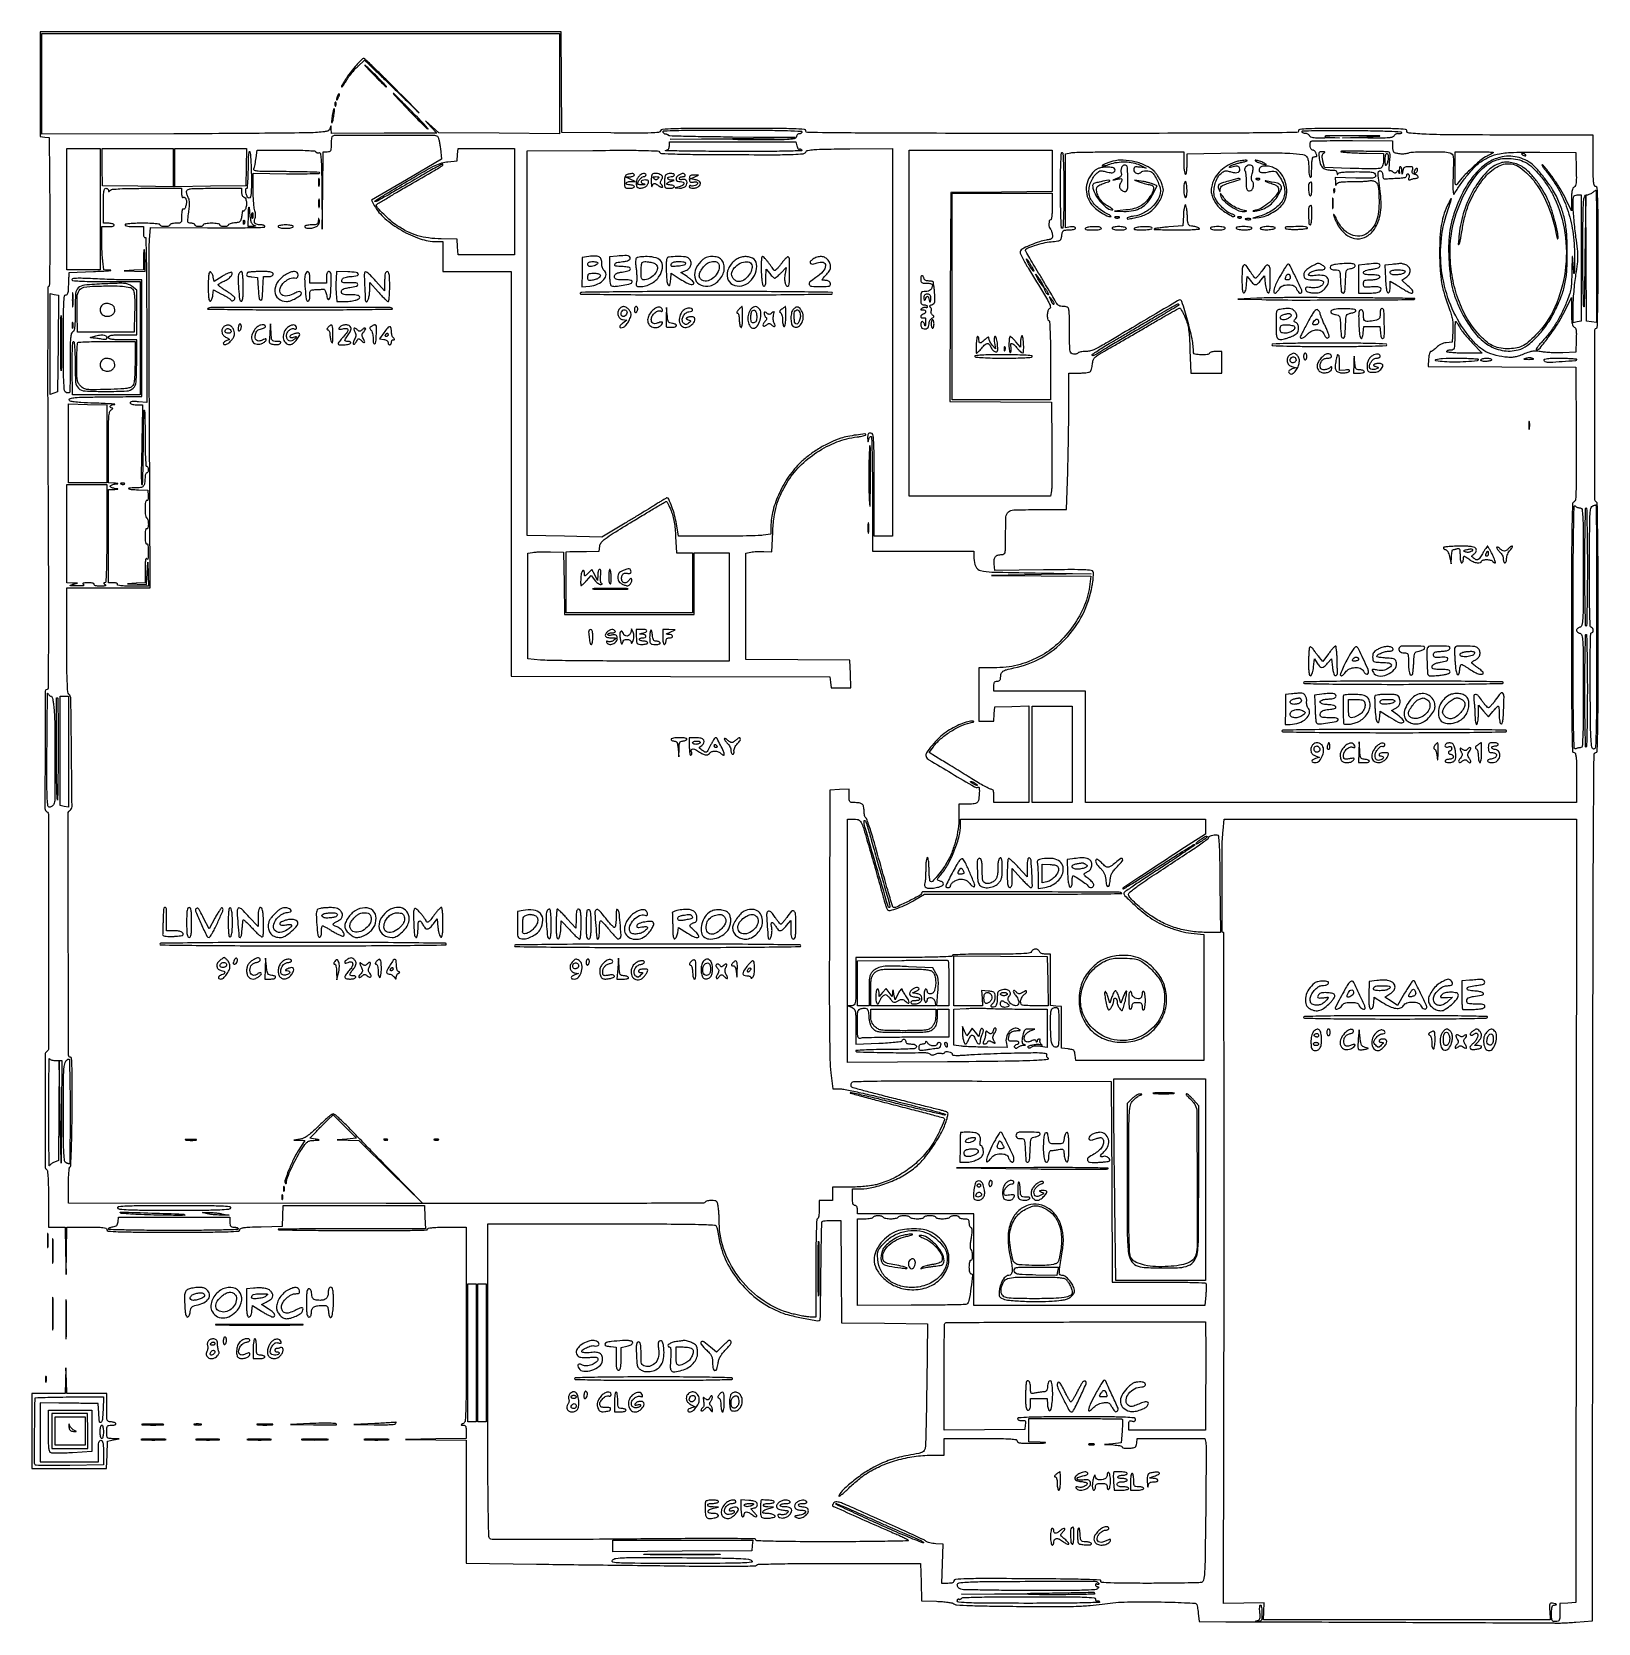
# Model space of a CAD drawing. Extents: x 41 to 982, y 323 to 1279.
import ezdxf

# ---------------------------------------------------------------- set-up
doc = ezdxf.new("R2010")
doc.units = 0
doc.layers.get('0').update_dxf_attribs({"linetype": 'CONTINUOUS'})

msp = doc.modelspace()

# ---------------------------------------------------------------- linework, layer by layer
for points in [[(46, 1247.566422), (46, 1216.132845), (48.75, 1215.816422), (51.5, 1215.5), (51.760295, 1170.75, -0.0016), (51.80929, 1152.03112, -0.0037), (51.697094, 1137.974358, -0.000676), (51.503804, 1126.424133, -0.408926), (51.07193, 1126, 0.413253), (50.629607, 1125.559125, 0.000098), (50.532339, 1094.020798, 0.001385), (50.527876, 1056.16333, 0.000575), (50.722407, 1005, -0.000438), (50.966023, 945.218898, -0.00196), (50.940746, 910.181204, -0.000316), (50.806067, 884.641496, -0.412485), (50.160772, 884, 0.413001), (49.053889, 882.897692, 0.000489), (48.94219, 847.601484, 0.000572), (48.905527, 812.462819, 0.259906), (50, 810.5, -0.259802), (51.016324, 808.678173, -0.000123), (51.033614, 738.5, -0.000123), (51.016324, 668.321827, -0.259802), (50, 666.5, 0.259393), (49.008987, 664.726736, 0.000506), (48.974858, 631, 0.000506), (49.008987, 597.273264, 0.259393), (50, 595.5, -0.239746), (50.435093, 594.784922, -0.004779), (50.726122, 590.411477, -0.009511), (50.934257, 584.917736, -0.004711), (51, 577.940983), (51, 561), (55.972543, 561), (60.945087, 561), (61.252282, 546.75), (61.559476, 532.5), (61.779738, 546.75), (62, 561), (74, 561, -0.004073), (80.510079, 560.946969, -0.027022), (83.75, 560.71875, -0.062466), (85.466794, 560.281981, -0.308488), (86, 559.5, 0.392113), (86.829141, 558.605285, 0.00964), (92.916667, 558.259375, 0.008369), (103.219419, 558.045624, 0.001001), (126, 558, 0.001028), (148.527588, 558.046327, 0.008156), (158.947848, 558.259188, 0.008758), (165.188398, 558.59808, 0.393346), (166, 559.470123, -0.318173), (166.549446, 560.246154, -0.050597), (168.46578, 560.710059, -0.024573), (171.965759, 561.016268, -0.004046), (178.75, 561.220123), (191.5, 561.5), (191.797717, 567.75), (192.095435, 574), (234.465658, 574), (276.835882, 574), (277.167941, 566.997747), (277.5, 559.995494), (233.083333, 559.997747, 0.000943), (216.082098, 559.966547, 0.001597), (201.84531, 559.868091, 0.000145), (189.188223, 559.736443, 0.664319), (189.113467, 559.5532, 0.195138), (189.549436, 559.368893, 0.000136), (202.479529, 559.184479, 0.001541), (216.921372, 559.026947, 0.000938), (233.987535, 558.925403, 0.001318), (255.13667, 558.894992, 0.004983), (268.372795, 559.042762, 0.001865), (277.996133, 559.282046, 0.314948), (278.790735, 559.872204, -0.27916), (279.401558, 560.391501, -0.016197), (281.936437, 560.717072, -0.017386), (285.524798, 560.934715, -0.006453), (290.583333, 561), (302, 561), (302, 502.54969, -0.000571), (301.958935, 466.618835, -0.006783), (301.738155, 452.692526, -0.009919), (301.351662, 444.852056, -0.248507), (300.25, 443.080099, 0.004477), (299.114135, 442.404826, 0.262137), (299, 442.202085, 0.400998), (299.130512, 442.065518, 0.006989), (300.25, 442.030409, -0.128672), (301.09644, 441.793128, -0.158778), (301.638093, 441.183739, -0.084124), (301.923435, 440.036818, -0.018999), (302, 438.022559), (302, 434.045117), (283.75, 433.748552), (265.5, 433.451987), (283.75, 433.225994), (302, 433), (302, 396.021131), (302, 359.042262), (344.25, 358.531181, -0.000006), (363.632146, 358.296486, -0.000003), (387.137262, 358.011416, -0.000003), (410.848386, 357.723519, -0.000006), (430.919403, 357.479454, 0.001487), (450.776202, 357.296813, 0.004251), (464.584248, 357.328262, 0.001463), (475.200421, 357.473767, 0.194594), (476.369403, 357.969403, -0.19238), (477.525808, 358.465538, -0.001118), (489.469288, 358.739434, -0.003772), (504.715935, 358.939905, -0.001401), (526.167249, 359), (574.934498, 359), (575.217249, 347.75), (575.5, 336.5), (584.447926, 336.20818, -0.01137), (588.060748, 336.008044, -0.016285), (591.249022, 335.653832, -0.014548), (593.806952, 335.208671, -0.123571), (594.850241, 334.70818, 0.16132), (596.46479, 334.075805, 0.003824), (604.667663, 333.700043, 0.005888), (616.333077, 333.392547, 0.001574), (634.902314, 333.180283, 0.001604), (656.05662, 333.07292, 0.007381), (668.315531, 333.230988, 0.012607), (676.826738, 333.681375, 0.019789), (684.100867, 334.541176, -0.015611), (690.480271, 335.349307, -0.013759), (697.172296, 335.800165, -0.01021), (705.492921, 335.961064, -0.003732), (717.268026, 335.860401, -0.002966), (725.970914, 335.669379, -0.004709), (733.419179, 335.391463, -0.001272), (739.884729, 335.072736, -0.185484), (740.561839, 334.771495, -0.132), (740.871383, 334.234501, -0.01325), (741.217399, 332.782474, -0.015907), (741.533982, 330.998447, -0.012006), (741.771909, 329.021987), (742.254459, 324), (758.377229, 323.962277, -0.000291), (815.924999, 323.794112, -0.000183), (883.248119, 323.533584, -0.000012), (954.110224, 323.231823, -0.020566), (956.5, 323.123234, 0.031161), (957.768844, 323.092483, 0.003006), (960.85, 323.228396, 0.003813), (964.524297, 323.440711, 0.003003), (968.5, 323.724868), (978.5, 324.5), (978.75189, 585.25, -0.000143), (978.940897, 736.193583, -0.001293), (979.213142, 802.194797, -0.000258), (979.52268, 845.028341, -0.411948), (980.50189, 846, 0.404919), (981.437896, 846.906671, 0.002962), (981.745002, 858.755924, 0.004483), (981.955747, 877.87628, 0.000514), (982, 920.940983, 0.000885), (981.941449, 954.020916, 0.002477), (981.744514, 977.203228, 0.000411), (981.481467, 995.632743, 0.255909), (980.983555, 996.510164, -0.259821), (979.986581, 998.297456, -0.000227), (979.988214, 1049.07045, -0.000193), (980.032606, 1099.999582, -0.413845), (981.034282, 1101, 0.406628), (981.480954, 1101.435221, 0.000812), (981.744319, 1112.252178, 0.004007), (981.939976, 1125.556982, 0.001673), (982, 1143.5, 0.000938), (981.954556, 1167.733931, 0.007882), (981.741176, 1178.666667, 0.008635), (981.399587, 1185.161125, 0.393909), (980.5, 1186, -0.33533), (979.694001, 1186.609035, -0.045065), (979.274194, 1188.833333, -0.021161), (979.050585, 1192.958064, -0.002961), (979, 1201.5), (979, 1217), (929.75, 1217.007109, -0.001312), (895.38171, 1217.102244, -0.009154), (878.594635, 1217.500163, -0.00977), (868.397866, 1218.128534, -0.390659), (867, 1219.644605, 0.392117), (866.28733, 1220.413626, 0.008587), (860.755438, 1220.739574, 0.008986), (851.875624, 1220.950147, 0.001435), (834.5, 1221, 0.001258), (816.079245, 1220.953667, 0.010273), (807.666667, 1220.738462, 0.013951), (802.79184, 1220.376958, 0.384667), (802, 1219.5, -0.41032), (801.046267, 1218.533484, -0.000795), (777.083333, 1218.252534, -0.00228), (739.572737, 1218.043418, -0.000254), (654, 1218, -0.000254), (568.427263, 1218.043418, -0.00228), (530.916667, 1218.252534, -0.000795), (506.953733, 1218.533484, -0.41032), (506, 1219.5, 0.39449), (505.157903, 1220.401224, 0.008313), (498.517831, 1220.741358, 0.007722), (487.360069, 1220.954615, 0.000917), (462.606989, 1221, 0.00094), (437.9071, 1220.953557, 0.00767), (426.619219, 1220.737921, 0.008447), (419.858421, 1220.390547, 0.291933), (418.632562, 1219.484855, -0.281003), (417.5071, 1218.617651, -0.0167), (413.037831, 1218.280754, -0.011288), (405.341663, 1218.132449, -0.001438), (388.775573, 1218.234855), (359.5, 1218.5), (359.235337, 1248.75), (358.970674, 1279), (202.485337, 1279), (46, 1279)], [(358, 1247.909983), (358, 1217.819965), (321.75, 1218.05958), (285.5, 1218.299196), (281.501319, 1221.899598), (277.502637, 1225.5), (280.87247, 1221.827396), (284.242303, 1218.154793), (252.621151, 1218.042825), (221, 1217.930858), (220.863818, 1220.715429, 0.00297), (220.779314, 1222.255719, 0.171038), (220.670537, 1222.513325, 0.608325), (220.543546, 1222.479464, 0.006179), (220.304722, 1221.329782, -0.122532), (219.755561, 1220.152025, -0.136068), (218.736447, 1219.424214, -0.058448), (216.809116, 1218.966984, -0.008009), (212.690904, 1218.553174, -0.018155), (207.477826, 1218.303678, -0.00048), (184.332564, 1218.05929, -0.001007), (157.13758, 1217.852989, -0.000688), (126.24974, 1217.723392), (46.999481, 1217.5), (46.99974, 1247.75), (47, 1278), (202.5, 1278), (358, 1278)], [(235.182932, 1258.101897, 0.01593), (232.169011, 1254.287353, 0.014961), (229.337713, 1250.209569, 0.008274), (227.017385, 1246.512175, 0.584133), (227.306202, 1246, 0.236307), (227.590747, 1246.142434, 0.007086), (228.394485, 1247.248437, 0.01267), (229.311455, 1248.621177, 0.008242), (230.303594, 1250.25, -0.02494), (231.546327, 1252.144827, -0.013724), (233.241649, 1254.33919, -0.013653), (235.087853, 1256.476077, -0.021242), (236.803781, 1258.202561), (240.81033, 1261.905122), (243.655165, 1259.323673, -0.007036), (245.4901, 1257.610931, -0.000538), (250.36433, 1252.921143, -0.000739), (256.164452, 1247.311901, -0.000563), (262.5, 1241.152841, 0.000068), (273.662234, 1230.280048, 0.944539), (273.70763, 1230.321637, 0.024058), (272.981661, 1231.128419, 0.000041), (259.945818, 1244.281729, 0.00262), (252.758133, 1251.457377, 0.00419), (246.536638, 1257.501508, 0.00099), (241.05075, 1262.721619, 0.191956), (240.352355, 1263, 0.17908), (239.756708, 1262.779595, 0.012413), (238.405133, 1261.561182, 0.01641), (236.840762, 1259.978328, 0.011543)], [(247, 1252.5, 0.003628), (249.505486, 1250.008468, 0.005709), (251.696695, 1247.909375, 0.001822), (253.612095, 1246.129038, 0.188492), (253.942223, 1246, 0.64876), (254.004908, 1246.140447, 0.002346), (252.402945, 1247.909375, 0.006442), (250.43549, 1250.006602, 0.003642), (248, 1252.5, 0.003628), (245.494514, 1254.991532, 0.005709), (243.303305, 1257.090625, 0.001822), (241.387905, 1258.870962, 0.188492), (241.057777, 1259, 0.64876), (240.995092, 1258.859553, 0.002346), (242.597055, 1257.090625, 0.006442), (244.56451, 1254.993398, 0.003642)], [(223.078947, 1235.416667, 0.018894), (223.137993, 1234.670344, 0.168741), (223.279315, 1234.37858, 0.470617), (223.461564, 1234.395823, 0.054073), (223.683114, 1234.8125, 0.051402), (223.839148, 1235.359369, 0.05415), (223.876576, 1235.916927, 0.060344), (223.797407, 1236.402231, 0.126455), (223.604167, 1236.729167, 0.296942), (223.385309, 1236.77538, 0.208169), (223.200665, 1236.592839, 0.077125), (223.089945, 1236.112848, 0.028489)], [(224.623539, 1240.461341, 0.013074), (224.038161, 1238.807875, 0.18392), (224.068872, 1238.189955, 0.582659), (224.370907, 1238.158973, 0.022794), (225.122073, 1239.325003, 0.028467), (225.494276, 1240.058111, 0.039963), (225.734072, 1240.751423, 0.045448), (225.826923, 1241.318576, 0.217548), (225.715202, 1241.618131, 0.299281), (225.487156, 1241.665262, 0.109577), (225.201425, 1241.471425, 0.064271), (224.896209, 1241.051117, 0.033338)], [(267.547548, 1231.75, 0.003538), (271.413997, 1227.759936, 0.004957), (274.927773, 1224.254976, 0.003029), (277.926543, 1221.357789, 0.06461), (278.920162, 1220.628641, 0.840326), (279.047426, 1220.786946, 0.005439), (276.809682, 1223.280143, 0.006128), (273.622496, 1226.670032, 0.003073), (269.517054, 1230.878641, 0.001661), (265.278278, 1235.14242, 0.002697), (261.645884, 1238.733101, 0.000412), (258.41052, 1241.891778, 0.195584), (258.14444, 1242, 0.651903), (258.094227, 1241.886146, 0.00057), (260.745865, 1238.989063, 0.0032), (263.819724, 1235.681112, 0.001864)], [(221.5, 1229, 0.011943), (221.266237, 1227.382004, 0.017282), (221.143561, 1225.942898, 0.013004), (221.114781, 1224.767137, 0.198513), (221.267552, 1224.399114, 0.533898), (221.485659, 1224.442282, 0.02442), (221.792482, 1225.293976, 0.022691), (222.111162, 1226.533891, 0.011909), (222.4, 1228.1, 0.010981), (222.623792, 1229.728068, 0.016042), (222.743143, 1231.170399, 0.011459), (222.775736, 1232.352672, 0.200119), (222.632448, 1232.700886, 0.537971), (222.426638, 1232.658797, 0.021254), (222.120814, 1231.792727, 0.021175), (221.798929, 1230.555896, 0.011223)], [(284.646009, 1216.234687, -0.173373), (285.127656, 1215.610726, -0.018148), (285.642104, 1213.806439, -0.02079), (286.100625, 1211.543181, -0.015208), (286.427679, 1209), (287.06334, 1202.5), (266.033711, 1190.150837), (245.004081, 1177.801675), (246.752041, 1174.683669, 0.086624), (253.051873, 1166.952914, 0.04732), (263.038858, 1159.828462, 0.047249), (274.224162, 1154.689876, 0.084253), (284.181501, 1153), (288, 1153), (288, 1144), (288, 1135), (308.5, 1135), (329, 1135), (329, 1013.505024), (329, 892.010047), (424.75, 891.755024), (520.5, 891.5), (520.813358, 888.25), (521.126717, 885), (527.103801, 885), (533.080885, 885), (532.790442, 893.25), (532.5, 901.5), (501.25, 901.764247), (470, 902.028493), (470, 933.934791), (470, 965.841089), (472.986033, 966.496932, -0.030202), (474.462499, 966.728872, -0.012253), (476.494334, 966.873226, -0.012072), (478.693295, 966.922227, -0.015039), (480.736033, 966.856963), (485.5, 966.561151), (486.115068, 978.530575, -0.019014), (486.911287, 987.416555, -0.038197), (488.335346, 994.308938, -0.039855), (490.745068, 1000.715357, -0.022675), (494.605082, 1008.043984, -0.063513), (502.26609, 1017.976885, -0.051742), (512.688504, 1026.466793, -0.051808), (524.616267, 1032.625867, -0.064122), (536.734557, 1035.656513, 0.012494), (538.752981, 1035.945031, 0.020105), (540.453276, 1036.302412, 0.015044), (541.775093, 1036.678877, 0.326748), (542, 1036.986294, 0.449316), (541.441841, 1037.482019, 0.006077), (536.346864, 1036.813339, 0.014653), (531.170606, 1035.914382, 0.026349), (527, 1034.831909, 0.033457), (520.793821, 1032.399595, 0.025063), (514.315984, 1028.940032, 0.024945), (508.176333, 1024.824581, 0.031863), (502.986133, 1020.416419, 0.049424), (495.871854, 1012.042086, 0.042105), (490.096877, 1001.986118, 0.043427), (486.271087, 991.516271, 0.06598), (485, 981.925825), (485, 977.271848), (480.360429, 976.635924, -0.025806), (477.414827, 976.386082, -0.002531), (470.287829, 976.186803, -0.003196), (461.784526, 976.046488, -0.002527), (452.585869, 976), (429.450881, 976), (428.262934, 983.466344, 0.027379), (427.188214, 988.446819, 0.022013), (425.509479, 993.66433, 0.014029), (423.66552, 998.236313, 0.298244), (422.499094, 999, 0.130864), (422.180805, 998.915243, 0.002296), (420.626144, 998.014562, 0.005616), (418.822184, 996.930967, 0.003693), (416.769417, 995.645317, -0.00393), (413.863188, 993.827058, -0.000906), (408.935391, 990.809948, -0.000936), (403.246349, 987.355509, -0.000914), (397.5, 983.895317), (383.5, 975.5), (361, 976), (338.5, 976.5), (338.5, 1092), (338.5, 1207.5), (377.953649, 1207.761791, -0.001253), (398.595234, 1207.847021, -0.006921), (409.708799, 1207.71122, -0.005263), (416.956937, 1207.445925, -0.258935), (418.140015, 1206.71429, 0.257969), (419.32992, 1205.97545, 0.004279), (427.382072, 1205.635649, 0.006286), (439.56293, 1205.379266, 0.001174), (461.908992, 1205.242374, 0.000821), (487.946394, 1205.186759, 0.008914), (498.449491, 1205.368841, 0.014988), (504.309076, 1205.75105, 0.246256), (505.901556, 1206.789875, -0.220894), (507.267686, 1207.777824, -0.02946), (510.887092, 1208.259853, -0.014405), (517.436831, 1208.552748, -0.001594), (532.428931, 1208.743055), (558, 1208.98611), (558, 1092.493055), (558, 976), (552.5, 976), (547, 976), (547, 1007, 0.000921), (546.962888, 1027.152692, 0.015187), (546.733871, 1033.875, 0.050245), (546.200383, 1037.082188, 0.338496), (545, 1038, 0.080876), (544.00197, 1037.837505, 0.183857), (543.420156, 1037.360773, 0.116792), (543.14782, 1036.442002, 0.024383), (543.136182, 1034.75, 0.004641), (543.216901, 1033.173612, 0.114822), (543.340365, 1032.75849, 0.674817), (543.48867, 1032.77851, 0.014773), (543.705733, 1033.75, -0.037644), (543.939971, 1034.611317, -0.051079), (544.285119, 1035.339062, -0.061974), (544.681695, 1035.840956, -0.197067), (545.069551, 1036, -0.405227), (545.47982, 1035.602169, -0.000954), (545.743258, 1026.480282, -0.004554), (545.938608, 1015.539991, -0.002186), (546, 1001.5), (546, 967), (548.25, 966.957021, 0.005008), (549.90471, 966.941991, 0.000104), (558.1375, 966.951398, 0.000243), (567.761613, 966.969086, 0.000164), (578.75, 966.998232), (607, 967.082421), (607, 962.73234, 0.105936), (608.061545, 957.778265, 0.232783), (610.971835, 955.370393, 0.052797), (617.832576, 954.485383, 0.002003), (643.669057, 954), (677.5, 953.5), (647.5, 952.977575), (617.5, 952.455151), (647.389291, 952.227575), (677.278582, 952), (676.705888, 947.164499, -0.068575), (673.414094, 934.527252, -0.054506), (666.639567, 922.146003, -0.054178), (657.295658, 911.445341, -0.065576), (646.407799, 903.774378, -0.025659), (639.556835, 900.619952, -0.034927), (633.080829, 898.542895, -0.034834), (626.365106, 897.383866, -0.025321), (618.789901, 897), (610, 897), (610, 881), (610, 865), (614.442502, 865), (618.885004, 865), (619.192502, 869.25), (619.5, 873.5), (629.75, 873.784983), (640, 874.069966), (640, 845.034983), (640, 816), (629.5, 816), (619, 816), (619, 820, 0.019555), (618.923871, 821.945768, 0.075238), (618.650553, 823.121525, 0.142858), (618.152706, 823.759832, 0.157433), (617.408847, 824, -0.117816), (616.382638, 824.245211, -0.00591), (613.300934, 825.853186, -0.009224), (609.666422, 827.891847, -0.006523), (605.658847, 830.308718, 0.000298), (601.203493, 833.071853, 0.000212), (596.208255, 836.162774, 0.000214), (591.440307, 839.107443, 0.000456), (587.752232, 841.378367), (580.004464, 846.139297), (582.640137, 849.594842, -0.049906), (586.955406, 854.214602, -0.036207), (592.573356, 858.461953, -0.036197), (598.74765, 861.855896, -0.049757), (604.734467, 863.911949, 0.012145), (606.091743, 864.266723, 0.065528), (606.789345, 864.570607, 0.562956), (606.790078, 864.772235, 0.126088), (606.375727, 864.899549, 0.079798), (603.303551, 864.554001, 0.028664), (599.124037, 863.129059, 0.027163), (594.573828, 860.985783, 0.026463), (590.241456, 858.344883, 0.042421), (586.016515, 854.892319, 0.029344), (581.841777, 850.340393, 0.023448), (578.540399, 845.875104, 0.243701), (578.293855, 843.67661, 0.166636), (579.90888, 841.746076, 0.002199), (593.524512, 833.5934, 0.001763), (607.380028, 825.445507, 0.227473), (609.310802, 825.289287, -0.508007), (610.184513, 824.724985, -0.03204), (610.160169, 821.141078, -0.028981), (609.661951, 817.294275, -0.205191), (608.634882, 815.765313, -0.096546), (607.920758, 815.478402, -0.015694), (606.438059, 815.241942, -0.0168), (604.651796, 815.075041, -0.014087), (602.75, 815.015313), (598, 815), (598, 806.926317, -0.037768), (597.490478, 800.190521, -0.027946), (595.95536, 792.876312, -0.028133), (593.63546, 785.852476, -0.040908), (590.757466, 780, -0.021147), (588.000203, 775.801502, -0.021535), (584.913875, 771.877245, -0.013953), (582.01465, 768.68548, -0.353472), (580.923455, 768.547307, -0.213075), (580.559221, 769.082745, -0.013791), (580.271265, 770.989297, -0.018169), (580.067066, 773.358193, -0.012414), (580, 776.059017, 0.012729), (579.930465, 778.78998, 0.023048), (579.713982, 781.014754, 0.020376), (579.404882, 782.677177, 0.349864), (579, 783, 0.349643), (578.595332, 782.677609, 0.020457), (578.286137, 781.020447, 0.02311), (578.069576, 778.80271, 0.012783), (578, 776.081787, -0.006513), (577.964221, 773.335103, -0.008303), (577.856211, 770.804587, -0.006687), (577.702693, 768.694812, -0.066651), (577.510504, 767.831787, 0.135346), (577.368233, 766.125027, 0.232232), (578.205241, 765.006139, 0.122169), (580.179113, 764.546006, 0.032003), (583.444276, 764.801522, 0.038501), (586.706201, 765.527677, 0.130372), (588.544171, 766.667967, 0.388726), (588.560702, 767.790621, 0.14813), (587.105356, 768.6827, -0.039742), (585.534285, 769.230011, -0.324586), (585.17295, 769.848953, -0.143017), (585.551668, 770.787855, -0.008), (587.560827, 773.254658, 0.053686), (591.643726, 779.323164, 0.028643), (595.399568, 787.562579, 0.02862), (598.139299, 796.022099, 0.064082), (599, 802.710099), (599, 806), (672.5, 806), (746, 806), (746, 801.504984), (746, 797.009968), (735.75, 790.396638, 0.001023), (718.276678, 779.072076, 0.002885), (706.124446, 771.060556, 0.000483), (696.528087, 764.640872, 0.472502), (696.48337, 764.183297, 0.347948), (696.822101, 764.143928, 0.000443), (702.95419, 767.944768, 0.003281), (709.85206, 772.2917, 0.001981), (717.971429, 777.528571, -0.002597), (726.099284, 782.756738, -0.004292), (733.023846, 787.077196, -0.000757), (739.138454, 790.807055, -0.345773), (739.579245, 790.754088, -0.468435), (739.546489, 790.394167, -0.000761), (733.624341, 786.322068, -0.0043), (726.801407, 781.731599, -0.002556), (718.598795, 776.374798, 0.002394), (710.357805, 770.996759, 0.003877), (703.408332, 766.336252, 0.000755), (697.3446, 762.187799, 0.228762), (697.056926, 761.684783, 0.220302), (697.715777, 759.955206, 0.007321), (703.189647, 754.768007, 0.014683), (709.026524, 749.705104, 0.027846), (714.05513, 746.042764, 0.032792), (719.678744, 742.910188, 0.027282), (726.015603, 740.319297, 0.027027), (732.667196, 738.40999, 0.030346), (739.234243, 737.317728), (745, 736.715087), (745, 698.857544), (745, 661), (706.563358, 661), (668.126717, 661), (667.813358, 664.25, 0.035541), (667.497531, 666.121588, 0.155466), (666.921359, 667.06837, 0.12765), (665.835966, 667.608452, 0.020862), (663.5, 668), (659.5, 668.5), (659.5, 681), (659.5, 693.5), (656.25, 693.813358), (653, 694.126717), (653, 709.563358), (653, 725), (649.968615, 725, -0.042163), (648.71884, 725.105577, -0.056447), (647.626775, 725.421176, -0.067387), (646.804388, 725.901561, -0.136118), (646.361626, 726.5, 0.093208), (646.008218, 727.073477, 0.06679), (645.430462, 727.559375, 0.064917), (644.72579, 727.88787, 0.076792), (644, 728, 0.076792), (643.27421, 727.88787, 0.064917), (642.569538, 727.559375, 0.06679), (641.991782, 727.073477, 0.093208), (641.638374, 726.5, -0.270576), (640.591179, 725.660265, -0.021317), (636.899334, 725.272051, -0.013602), (630.558599, 725.05041, -0.001935), (617.531385, 725, 0.003016), (607.46184, 724.939265, 0.007602), (600.132846, 724.739376, 0.003), (594.438587, 724.463153, 0.398348), (594, 724, -0.40177), (593.550291, 723.530681, -0.00205), (586.5, 723.258621, -0.006214), (577.491213, 723.060031, -0.002403), (565, 723), (536, 723), (536, 708.5, -0.002074), (535.960381, 698.95094, -0.036263), (535.710114, 695.859987, -0.155895), (535.031402, 694.49895, -0.195108), (533.75, 693.936614), (531.5, 693.873227), (533.75, 692.968838, -0.123083), (535.011538, 692.054581, -0.127142), (535.675713, 690.664804, -0.04433), (535.948148, 688.061842, -0.00392), (536, 681.448915), (536, 670.833382), (549.75, 671.424476, 0.00652), (555.088455, 671.72375, 0.010729), (559.59186, 672.132413, 0.0049), (563.325304, 672.589237, 0.286239), (563.833333, 673.007785, -0.138499), (564.363831, 673.784294, -0.235833), (565.111881, 673.96181, -0.215208), (565.756765, 673.467322, -0.123799), (566, 672.5, 0.150693), (566.199239, 671.853935, 0.12588), (566.740164, 671.377508, 0.083267), (567.651999, 671.089949, 0.034849), (568.940983, 671, -0.050171), (570.977269, 670.79516, -0.128343), (572.297857, 670.147761, -0.292293), (572.553042, 669.295603, -0.186994), (571.908654, 668.443545, -0.12601), (571.006789, 668.161722, -0.002344), (566.00585, 667.924051, -0.005594), (560.139029, 667.738513, -0.003693), (553.392342, 667.650522, 0.004182), (546.723374, 667.55702, 0.006963), (541.109, 667.353075, 0.001939), (536.298595, 667.092509, 0.397328), (536, 666.776076, 0.407494), (536.512855, 666.251289, 0.000486), (552.969876, 665.888782, 0.003603), (567.711516, 665.68468, 0.018993), (575.796864, 665.938184, -0.03373), (577.160983, 665.940762, -0.032297), (578.533356, 665.76118, -0.033979), (579.721299, 665.441827, -0.090792), (580.482942, 665.014157, 0.06884), (581.240625, 664.544116, 0.098322), (582.010408, 664.370536, 0.086536), (582.860009, 664.496224, 0.042997), (583.863636, 664.92702, -0.046708), (584.734328, 665.293142, -0.04026), (585.70231, 665.513899, -0.042218), (586.619415, 665.568404, -0.085554), (587.326407, 665.42824, 0.067822), (587.933867, 665.285385, 0.072783), (588.542387, 665.315699, 0.081214), (589.058778, 665.508396, 0.125145), (589.399845, 665.837946, -0.240264), (590.327158, 666.400929, -0.077112), (591.981518, 666.268502, -0.07865), (593.492813, 665.645909, -0.261488), (594, 664.742411, 0.377122), (594.380526, 664.309652, 0.023955), (596.20493, 664.162697, 0.021589), (598.89873, 664.19151, 0.007628), (602.75, 664.458146, -0.008659), (607.404499, 664.770747, -0.002361), (614.764112, 665.102313, -0.002387), (623.115925, 665.399141, -0.002482), (631.36187, 665.611823, -0.002045), (642.483916, 665.797937, -0.016545), (647.58483, 665.693634, -0.036675), (650.241144, 665.354863, -0.463786), (650.668047, 664.577328, 0.080617), (650.546005, 663.991898, 0.093406), (650.626274, 663.428961, 0.103256), (650.893772, 662.976252, 0.122433), (651.306177, 662.701512, -0.794788), (651.186072, 661.673722, -0.017667), (642.753142, 661.031351, -0.007221), (625.648012, 660.582126, -0.001063), (591.016956, 660.246529), (531, 659.792479), (531, 732.89624), (531, 806), (534.755889, 806, -0.027843), (536.795079, 805.886359, -0.100021), (538.030027, 805.489789, -0.118697), (538.898077, 804.68695, -0.047326), (539.671067, 803.25, -0.028016), (540.845778, 799.959889, -0.001071), (544.495592, 787.491799, -0.002075), (548.442866, 773.686006, -0.002145), (552.231241, 760, 0.006212), (553.069594, 757.064416, 0.008555), (553.900333, 754.450443, 0.005844), (554.655605, 752.291387, 0.096399), (555.04654, 751.639805, 0.282973), (556.613328, 751.177943, 0.01987), (561.170632, 752.610674, 0.025531), (566.396271, 754.791661, 0.023899), (571.492458, 757.537621), (577.242308, 761), (636.787821, 761, 0.000957), (659.579274, 761.043624, 0.001621), (678.663269, 761.17857, 0.00015), (695.623758, 761.358589, 0.664239), (695.725435, 761.607898, 0.198208), (694.313129, 762.195138, 0.00007), (635.564083, 762.346129, 0.000053), (576.627192, 762.483059, 0.303469), (575.749997, 761.899461, -0.171494), (574.0723, 760.040357, -0.009845), (567.133353, 756.45191, -0.007426), (559.933642, 753.038409, -0.312976), (558.340368, 753.326299, -0.12598), (558.005189, 753.892165, -0.000275), (555.191925, 763.545671, -0.001492), (551.639722, 775.8971, -0.000497), (546.511314, 794, 0.006218), (545.087517, 798.815112, 0.009668), (543.728517, 802.926042, 0.004403), (542.487554, 806.353182, 0.226337), (541.991793, 806.833333, -0.219587), (541.607275, 807.196278, -0.03676), (541.291339, 808.187843, -0.034381), (541.072373, 809.492912, -0.024379), (541, 810.976345, 0.052788), (540.725252, 813.57147, 0.168939), (539.835006, 815.037696, 0.140713), (538.106822, 815.790491, 0.032817), (534.918213, 816, -0.036722), (533.204044, 816.126066, -0.202601), (532.430141, 816.596951, -0.141692), (532.075496, 817.590398, -0.015344), (532, 820.049904), (532, 824.099808), (526.25, 823.799904), (520.5, 823.5), (520.177292, 743.5, 0.000841), (520.088001, 705.517449, 0.00257), (520.203267, 679.742286, 0.002795), (520.478126, 661.662608, 0.025054), (521.039978, 653.75), (522.225371, 644), (526.631654, 644, -0.050513), (529.538705, 643.705563, -0.003244), (537.889581, 641.939882, -0.004718), (547.825896, 639.673102, -0.003494), (558.768968, 636.986832, -0.000321), (579.288605, 631.783427, -0.005408), (586.046547, 629.987091, -0.009261), (589.600982, 628.92973, -0.562163), (589.730637, 628.397304, -0.259013), (589.330794, 628.282971, -0.00035), (581.254482, 630.166117, -0.00273), (572.171856, 632.342981, -0.001664), (561.465547, 635.0087, 0.001781), (550.721885, 637.681038, 0.002841), (541.517229, 639.880422, 0.000601), (533.422656, 641.755757, 0.137917), (532.657875, 641.719292, 0.740079), (532.663715, 641.48758, 0.000702), (540.300054, 639.37456, 0.003071), (549.227975, 636.976527, 0.00176), (560.025635, 634.187837, -0.001055), (570.919863, 631.390585, -0.00171), (580.16797, 628.961404, -0.000231), (588.380859, 626.770027, -0.131803), (588.812134, 626.521199, -0.302686), (589.120385, 624.981253, -0.010812), (586.585501, 619.179228, -0.019534), (583.542605, 613.227107, -0.032301), (580.468286, 608.495912, -0.041463), (573.839278, 600.993791, -0.041095), (566.044706, 594.663712, -0.041573), (557.413328, 589.757851, -0.044764), (548.296806, 586.48909, -0.028847), (545.348338, 585.900218, -0.011673), (541.274419, 585.425077, -0.01126), (536.743628, 585.106297, -0.011932), (532.289901, 585), (522, 585), (522, 581), (522, 577), (518, 577), (514, 577), (514, 571.5, -0.017105), (513.927854, 569.39166, -0.027868), (513.70625, 567.615625, -0.026982), (513.391033, 566.292067, -0.332234), (513, 566, 0.402014), (512.530218, 565.54947, 0.001987), (512.258475, 558.375, 0.006112), (512.05998, 549.212645, 0.002359), (512, 536.5), (512, 507), (508.659963, 507, -0.035369), (506.872564, 507.126596, -0.008995), (504.000917, 507.588278, -0.009125), (500.732464, 508.236029, -0.009123), (497.489647, 509.002648, -0.08735), (480.891648, 516.507553, -0.074609), (466.798865, 529.57973, -0.075425), (457.287693, 546.059462, -0.093031), (453.988994, 563.460099, 0.008667), (453.93943, 566.047281, 0.006965), (453.799145, 568.827342, 0.007048), (453.597433, 571.393409, 0.017818), (453.358152, 573.25, 0.022175), (452.89468, 575.444363, 0.139987), (452.32219, 576.419966, 0.160235), (451.360425, 576.87769, 0.031618), (449.428175, 577, 0.029234), (448.113577, 576.923072, 0.03542), (446.900425, 576.692633, 0.038153), (445.937419, 576.357612, 0.15271), (445.47135, 575.953644, -0.258756), (444.511025, 575.415448, -0.000081), (399.064334, 575.222407, -0.001044), (341.155495, 575.106819, -0.000322), (253.912333, 575.171157), (63, 575.435025), (63, 586.134179, -0.00826), (63.068715, 590.293212, -0.013489), (63.280271, 593.813908, -0.007515), (63.574105, 596.683983, -0.287622), (63.962184, 597.166667, 0.30789), (64.394016, 597.746731, 0.001205), (64.740118, 606.356935, 0.004923), (65.031301, 616.783562, 0.002322), (65.212184, 630.250348, 0.001548), (65.307465, 646.9925, 0.007991), (65.183403, 656.258172, 0.005797), (64.933633, 662.351915, 0.398983), (64.25, 663.000348, -0.413689), (63.046277, 664.201248, -0.000137), (62.915733, 736.88018, -0.00016), (62.828595, 809.36872, -0.260168), (64.023834, 811.51473, 0.262118), (65.15586, 813.564811, 0.000732), (64.842031, 846.094435, 0.000893), (64.425705, 878.372109, 0.195205), (63.25, 881.151019, -0.182447), (62.591817, 882.605756, -0.006393), (62.26996, 888.890056, -0.007755), (62.057103, 898.193666, -0.001841), (62, 913.7), (62, 945), (87.071889, 945), (112.143778, 945), (111.654092, 1045.75, -0.00054), (111.50605, 1084.901829, -0.000807), (111.468844, 1119.107812, -0.000328), (111.503541, 1148.438167, -0.017733), (111.711105, 1154), (112.257803, 1161.5), (146.628902, 1161.288052, 0.002075), (161.101869, 1161.258862, 0.004921), (171.872399, 1161.387845, 0.001214), (180.572326, 1161.598816, 0.406423), (181, 1162.038052, 0.190624), (180.854671, 1162.405394, 0.088356), (180.436525, 1162.717428, 0.068175), (179.815898, 1162.929102, 0.048176), (179.081787, 1163, -0.03705), (176.604056, 1163.183854, -0.145135), (175.228881, 1163.825207, -0.215065), (174.728735, 1164.93778, -0.090777), (175.032347, 1166.585078, 0.050507), (175.348193, 1167.761042, 0.043259), (175.444305, 1169.040149, 0.042617), (175.318593, 1170.336825, 0.045404), (174.975249, 1171.5651, -0.062019), (174.594992, 1173.122726, -0.009488), (174.286479, 1176.306873, -0.010484), (174.071491, 1180.098108, -0.00892), (174, 1184.105251), (174, 1194.080303), (194.001032, 1193.790151, 0.003513), (201.670315, 1193.732792, 0.00586), (208.126458, 1193.805544, 0.001378), (213.70918, 1193.949295, 0.406292), (214.001032, 1194.25, 0.401355), (213.70842, 1194.554969, 0.001361), (208.093875, 1194.779687, 0.005825), (201.603024, 1194.946097, 0.003496), (193.893011, 1195, -0.00163), (181.539985, 1195.040279, -0.02083), (176.913613, 1195.263329, -0.078521), (174.874395, 1195.776537, -0.404393), (174.464023, 1196.75, 0.036363), (174.762048, 1197.724024, 0.008699), (175.109793, 1199.38125, 0.008894), (175.442959, 1201.303128, 0.008697), (175.710303, 1203.25), (176.278582, 1208), (193.580274, 1208, -0.004278), (201.092957, 1207.935725, -0.010572), (206.598037, 1207.725026, -0.006657), (210.743866, 1207.423035, -0.237097), (211.542134, 1206.931826, 0.109884), (211.900093, 1206.564485, 0.081902), (212.419289, 1206.33511, 0.076891), (213.017004, 1206.27569, 0.078162), (213.601151, 1206.400442, -0.475781), (214.37991, 1205.952729, -0.02229), (214.782226, 1202.508784, -0.013534), (215.056563, 1196.369079, -0.001913), (215.230649, 1183.718615), (215.461298, 1160.5), (215.749079, 1183.75), (216.036861, 1207), (218.51843, 1207, 0.058339), (219.905648, 1207.162411, 0.207301), (220.606833, 1207.686552, 0.116816), (220.929831, 1208.778887, 0.013732), (221, 1211.333333, -0.014248), (221.048689, 1213.041585, -0.018893), (221.195833, 1214.589583, -0.016466), (221.405725, 1215.846353, -0.147809), (221.666667, 1216.333333, -0.198952), (223.266808, 1216.99599, -0.000353), (252.962418, 1216.970458, -0.000463), (282.399633, 1216.897091, -0.142621)], [(503.687757, 1218.68827, -0.093446), (503.428818, 1218.255629, -0.085465), (503.022827, 1217.930924, -0.086111), (502.534539, 1217.76242, -0.096973), (502.038887, 1217.778704, 0.162739), (501.536176, 1217.73006, 0.092433), (501.027698, 1217.379607, 0.074864), (500.590126, 1216.783924, 0.057144), (500.297255, 1216.028704, -0.28789), (498.97503, 1214.786018, -0.036698), (494.919525, 1214.295304, -0.012558), (486.778337, 1214.116677, -0.000745), (462.133369, 1214.231688), (424.5, 1214.463376), (462, 1215), (499.5, 1215.536624), (461.916667, 1215.768312, -0.001856), (447.454038, 1215.911166, -0.003003), (435.153125, 1216.152254, -0.000516), (424.300132, 1216.441406, -0.191731), (423.583333, 1216.75, 0.060298), (423.216992, 1217.037236, 0.039065), (422.735417, 1217.279687, 0.038959), (422.219703, 1217.445135, 0.058206), (421.75, 1217.5, -0.105958), (421.303985, 1217.595591, -0.070289), (420.859631, 1217.875794, -0.06606), (420.484272, 1218.290269, -0.070676), (420.240234, 1218.779298, -0.497325), (420.736224, 1219.502328, -0.004515), (428.291705, 1219.785771, -0.006526), (439.938864, 1219.965329, -0.00113), (461.969657, 1219.967568, -0.001256), (482.92259, 1219.869669, -0.005868), (494.992626, 1219.641271, -0.003077), (503.255823, 1219.336973, -0.508219)], [(863.955253, 1218.5, -0.201322), (863.785741, 1218.143134, -0.100523), (863.346507, 1217.885992, -0.073704), (862.701933, 1217.767282, -0.048472), (861.947732, 1217.814014, 0.077484), (861.150663, 1217.817276, 0.076002), (860.384713, 1217.578426, 0.080703), (859.763916, 1217.139857, 0.107482), (859.386191, 1216.564014, -0.238289), (858.464718, 1215.728462, -0.045723), (856.1749, 1215.318168, -0.021814), (852.073015, 1215.144565, -0.003104), (843.643011, 1215.20805), (828.5, 1215.416099), (843, 1216, 0.001709), (850.710636, 1216.336902, 0.946104), (850.711862, 1216.484784, 0.015345), (847.738292, 1216.582885, 0.000346), (833.5, 1216.605647, 0.001826), (823.91554, 1216.579327, 0.008164), (818.29862, 1216.451654, 0.23394), (817.89118, 1216.229773, 0.582441), (818, 1216), (826.5, 1215.372606), (817.856989, 1215.186303, -0.006957), (813.372801, 1215.152053, -0.033832), (810.839017, 1215.339677, -0.066383), (809.350943, 1215.758128, -0.202109), (808.638374, 1216.5, 0.104363), (808.267132, 1217.073641, 0.06668), (807.635134, 1217.559375, 0.06271), (806.850994, 1217.888006, 0.068006), (806.031385, 1218, -0.047978), (805.253953, 1218.074771, -0.067974), (804.596719, 1218.298057, -0.088152), (804.153836, 1218.627178, -0.191246), (804, 1219.014663, -0.404379), (804.466889, 1219.497554, -0.002175), (811.576579, 1219.706237, -0.006225), (820.820183, 1219.822189, -0.002229), (834.000701, 1219.764663, -0.002353), (846.860594, 1219.59068, -0.00599), (856.187773, 1219.308777, -0.001884), (863.527183, 1218.971199, -0.413155)], [(172.90032, 1191.809017, -0.008253), (172.833091, 1184.037464, -0.043561), (172.356206, 1179.805821, -0.354364), (171.487, 1179.087857, -0.303069), (170.46594, 1179.755744, -0.035639), (169.824202, 1181.618658, -0.05094), (169.548112, 1183.34361, -0.070672), (169.653351, 1184.590663, -0.349662), (170.167119, 1185, 0.387028), (170.504735, 1185.307376, 0.00443), (170.784622, 1188.598438, 0.010588), (171.001572, 1192.552956, 0.006374), (171.09968, 1197.25, -0.004748), (171.188911, 1202.310048, -0.016239), (171.384938, 1205.594969, -0.053014), (171.66664, 1206.999001, -0.732074), (172, 1207, -0.056964), (172.319229, 1205.393291, -0.005782), (172.594733, 1201.506399, -0.007176), (172.803616, 1196.851749, -0.00566)], [(331, 1177), (331, 1145), (314.054791, 1145), (297.109582, 1145), (296.804791, 1149.75), (296.5, 1154.5), (287, 1154.632641, -0.027006), (279.321686, 1155.155258, -0.042098), (272.835391, 1156.511365, -0.043278), (266.797457, 1158.900286, -0.030693), (260.48898, 1162.551098, -0.030772), (256.620683, 1165.476648, -0.018544), (252.39614, 1169.381722, -0.012041), (248.658202, 1173.286974, -0.186992), (248, 1174.985403, -0.261345), (248.21153, 1175.362456, -0.000614), (253.801562, 1178.767136, -0.003637), (260.177868, 1182.576755, -0.002227), (267.75, 1186.981157, 0.000211), (282.946036, 1195.738282, 0.007782), (286.38661, 1197.794958, 0.033846), (287.857408, 1198.849441, 0.442536), (287.886044, 1199.44729, 0.327739), (287.497789, 1199.506757, 0.001886), (284.054141, 1197.69112, 0.006761), (280.090661, 1195.512999, 0.004129), (275.469377, 1192.840731, -0.00136), (263.547079, 1185.858254, -0.00366), (255.020518, 1180.978852, -0.001464), (248.406134, 1177.283178, -0.12733), (247.312181, 1177, -0.733943), (247.185171, 1177.404132, -0.01099), (250.254354, 1179.445952, -0.006695), (255.94083, 1182.945384, -0.000902), (268, 1190.116277, -0.003623), (277.88465, 1195.873671, -0.01964), (283.386126, 1198.744094, -0.036284), (287.315639, 1200.264087, -0.051063), (291, 1200.989924), (296.5, 1201.5), (296.810365, 1205.25), (297.120731, 1209), (314.060365, 1209), (331, 1209)], [(500.587621, 1210.506911, 0.034458), (500.886893, 1209.587829, 0.061956), (501.271657, 1208.895803, 0.097012), (501.674823, 1208.523077, 0.283861), (502.037575, 1208.523223, -0.12253), (502.400264, 1208.639294, -0.100763), (502.804195, 1208.584446, -0.091133), (503.187764, 1208.366063, -0.079639), (503.489919, 1208.016312, -0.578358), (503.221976, 1207.520123, -0.00146), (493.471946, 1207.285756, -0.004575), (480.65231, 1207.132377, -0.001508), (461.809017, 1207.136182, -0.000978), (445.736741, 1207.219337, -0.001772), (432.589211, 1207.359663, -0.000659), (421.765466, 1207.52782, -0.90145), (421.75, 1207.705733, 0.065022), (422.778914, 1208.046863, 0.114207), (423.473984, 1208.605989, 0.109839), (423.869396, 1209.43057, 0.057147), (424, 1210.569551), (424, 1213), (461.980948, 1213), (499.961896, 1213)], [(654, 1195.514452), (654, 1183.028904), (623.540999, 1182.764452), (593.081998, 1182.5), (592.790999, 1119.763899), (592.5, 1057.027797), (623, 1056.763899), (653.5, 1056.5), (653.790802, 1031.5, -0.002314), (653.859537, 1021.686581, -0.003207), (653.82401, 1012.889063, -0.002), (653.717128, 1005.494265, -0.040015), (653.495489, 1003.25), (652.909374, 1000), (610.454687, 1000), (568, 1000), (568, 1104), (568, 1208), (611, 1208), (654, 1208)], [(858.5, 1210, 0.02658), (858.609422, 1207.943132, 0.15301), (859.038733, 1206.955266, 0.151228), (859.957794, 1206.382906, 0.02578), (862, 1205.957733, 0.027487), (863.509711, 1205.808162, 0.021692), (865.151936, 1205.807485, 0.022174), (866.680661, 1205.941291, 0.04956), (867.8151, 1206.207733, -0.075221), (871.135694, 1206.810489, -0.005987), (880.091873, 1206.966637, -0.006745), (888.981342, 1206.895257, -0.060089), (892.846771, 1206.344408, -0.141844), (894.189176, 1205.53352, -0.150932), (894.850764, 1204.149784, -0.040872), (895.033926, 1201.322263, -0.002447), (894.846771, 1192.779587, 0.00419), (894.738973, 1186.927755, 0.017015), (894.82442, 1183.366201, 0.041844), (895.076543, 1181.598248, 0.677474), (895.5, 1181.53225, -0.019393), (899.125508, 1187.147742, -0.016856), (903.341007, 1192.741751, -0.017111), (907.490338, 1197.533099, -0.048724), (910.789199, 1200.458641, -0.049585), (916.747877, 1203.942197, -0.064996), (922.765363, 1205.804523, -0.037896), (931.222973, 1206.606767, -0.006875), (947, 1206.686697), (968.5, 1206.5), (968.788488, 1196.561291, -0.005753), (968.881039, 1191.277153, -0.030319), (968.722794, 1188.382413, -0.059908), (968.312004, 1186.665941, -0.178359), (967.538488, 1185.761601, 0.152888), (966.807674, 1184.988309, 0.062193), (966.333912, 1183.602961, 0.038359), (966.057673, 1181.466871, 0.011642), (965.964082, 1178.20031), (965.928164, 1171.5), (962.613943, 1178.5, 0.026025), (959.631659, 1184.03472, 0.015159), (955.518804, 1190.359332, 0.014094), (951.312047, 1196.06782, 0.058256), (948.303165, 1199.111493, 0.751225), (948.15804, 1199.00924, 0.065275), (948.489625, 1198.343229, 0.015994), (949.640062, 1196.746295, 0.005752), (951.375065, 1194.546308, -0.046993), (958.751001, 1183.418893, -0.046427), (963.95442, 1171.065522, -0.044314), (966.964197, 1157.433621, -0.036079), (967.810429, 1142.5, -0.000338), (967.685077, 1134.761243, -0.052716), (967.578926, 1133.896954, -0.85288), (967.445519, 1133.906183, -0.001078), (967, 1139, 0.001356), (966.564194, 1143.950982, 0.859374), (966.422347, 1143.959569, 0.048531), (966.310445, 1142.986118, 0.000388), (966.180158, 1135.180482, -0.007924), (965.96823, 1128.510475, -0.031695), (965.515849, 1124.450949, -0.038445), (964.598223, 1120.875125, -0.015748), (962.833592, 1116.180482, -0.018698), (959.753619, 1109.436785, -0.02298), (956.364849, 1103.40355, -0.024027), (952.580708, 1097.940144, -0.024558), (948.315758, 1092.906485, 0.011403), (946.632734, 1091.022878, 0.022561), (945.401951, 1089.44128, 0.027141), (944.673748, 1088.284704, 0.572045), (944.841164, 1088, 0.226416), (947.085754, 1089.071346, 0.010382), (952.425462, 1095.960241, 0.017899), (957.670461, 1103.580526, 0.028289), (961.545205, 1110.5), (965.936166, 1119.5), (965.968083, 1110.856989, 0.007227), (966.049096, 1106.393376, 0.034117), (966.306696, 1103.846748, 0.065811), (966.77216, 1102.344433, 0.195564), (967.544101, 1101.62145, -0.180561), (968.297949, 1100.955352, -0.08321), (968.720807, 1099.695426, -0.041102), (968.88315, 1097.552521, -0.00848), (968.794101, 1093.764461), (968.5, 1086.5), (960.733833, 1086.207645, -0.012057), (957.392341, 1086.162486, -0.00948), (953.77255, 1086.269518, -0.009607), (950.410193, 1086.497609, -0.023216), (947.941531, 1086.828818, 0.024118), (945.02044, 1087.215369, 0.054583), (942.794087, 1087.1581, 0.048728), (940.483209, 1086.611774, 0.015972), (937.207699, 1085.37335, -0.018344), (934.030977, 1084.189463, -0.041591), (931.540406, 1083.588119, -0.044048), (929.073928, 1083.425734, -0.02302), (926, 1083.636102, -0.043523), (918.902789, 1085.08478, -0.069157), (913.267139, 1087.645151, -0.062617), (908.170828, 1091.847914, -0.029418), (902.67718, 1098.405986, -0.062671), (893.446296, 1114.781173, -0.058663), (888.301816, 1133.301752, -0.05859), (887.595627, 1152.533113, -0.062197), (891.427093, 1171, 0.001722), (893.452203, 1177.002926, 0.049959), (893.809198, 1178.583879, 0.815488), (893.546174, 1178.672451, 0.010249), (892.035504, 1175.951917, 0.042234), (889.51341, 1170.019317, 0.036289), (887.868086, 1163.438966, 0.029689), (886.970639, 1155.538248, 0.014932), (886.730847, 1145.5, 0.013593), (887.056296, 1135.689643, 0.030195), (887.956494, 1128.268807, 0.030035), (889.747393, 1120.986516, 0.013314), (892.935456, 1111.612334, -0.020611), (893.978775, 1108.391137, -0.033353), (894.565786, 1105.572565, -0.032555), (894.780956, 1102.652779, -0.018528), (894.679751, 1099.112334), (894.245169, 1092.5), (890.747166, 1092.197062, 0.047434), (889.155671, 1091.905509, 0.041767), (887.574996, 1091.311501, 0.042194), (886.131954, 1090.471244, 0.05129), (884.950267, 1089.447062, -0.022692), (883.986587, 1088.510306, -0.026816), (882.992143, 1087.718824, -0.027231), (882.096643, 1087.152173, -0.128125), (881.512547, 1087, 0.278639), (881.04681, 1086.718607, 0.046881), (880.63348, 1085.713413, 0.038637), (880.312494, 1084.272525, 0.022563), (880.141325, 1082.510435), (879.908927, 1078.020869), (924.204463, 1077.760435), (968.5, 1077.5), (968.761654, 1037.546274, -0.001033), (968.863431, 1014.841641, -0.008261), (968.715778, 1004.374696, -0.010073), (968.399166, 998.14425, -0.252594), (967.511654, 996.746584, 0.262696), (966.574336, 995.206772, 0.003271), (966.257864, 983.259608, 0.004461), (966.045111, 963.953422, 0.000525), (966, 920.95031, 0.000513), (966.044208, 877.850252, 0.00449), (966.255003, 858.741718, 0.00298), (966.562391, 846.908139, 0.404892), (967.5, 846, -0.332163), (968.30285, 845.400501, -0.04712), (968.725, 843.25, -0.021839), (968.949138, 839.251579, -0.003082), (969, 831), (969, 816), (821.5, 816), (674, 816), (674, 849.5), (674, 883), (646.5, 883), (619, 883), (619, 886, -0.030703), (619.092253, 887.500917, -0.116834), (619.416667, 888.375, -0.166173), (620.024683, 888.840542, -0.081208), (621, 889, 0.07417), (621.906439, 889.135206, 0.136902), (622.529705, 889.533164, 0.125005), (622.891955, 890.226084, 0.056607), (623.015313, 891.25, -0.077509), (623.375797, 893.46246, -0.161071), (624.402099, 894.853563, -0.090078), (626.510763, 895.836261, -0.014489), (630.949127, 896.863568, 0.07864), (647.566483, 903.031964, 0.074563), (661.8113, 914.115874, 0.073646), (672.317279, 929.030592, 0.073692), (678.046728, 946.346932, 0.011556), (678.44788, 949.013779, 0.01433), (678.692281, 951.511652, 0.012667), (678.783266, 953.599922, 0.096452), (678.61361, 954.564533, 0.279164), (677.466505, 955.454664, 0.018469), (673.12209, 955.796494, 0.011623), (665.528227, 955.935788, 0.001395), (648.759602, 955.806765), (619.5, 955.5), (619.180799, 959.398214, -0.047295), (619.215333, 962.092184, -0.145572), (619.911907, 963.756174, -0.160193), (621.353963, 964.675501, -0.060838), (623.75, 964.984687, 0.161702), (625.020098, 965.41609, 0.183115), (625.701178, 966.501185, 0.046377), (625.962136, 968.962893, 0.002928), (626.013655, 976.25, -0.009436), (626.244243, 987.728698, -0.21268), (627.675458, 990.631473, -0.169438), (630.917015, 991.843917, -0.005558), (644.957116, 992), (662.680969, 992), (663.340485, 1014.661607, 0.001932), (663.59319, 1024.675413, 0.00132), (663.806267, 1036.05327, 0.001331), (663.953512, 1047.022212, 0.00269), (664, 1055.661607), (664, 1074), (669.75, 1074.015313, 0.011907), (672.037782, 1074.075898, 0.014861), (674.156242, 1074.245754, 0.013117), (675.90723, 1074.485293, 0.101422), (676.675504, 1074.778289, 0.140979), (677.15077, 1075.315612, 0.032742), (677.601025, 1076.447451, 0.031264), (677.964902, 1077.868665, 0.026207), (678.175504, 1079.410633, -0.054611), (678.643343, 1081.811474, -0.121353), (679.599943, 1083.396197, -0.061478), (681.589541, 1084.951137, -0.006619), (686.649249, 1087.897657, 0.002214), (690.926918, 1090.338548, 0.000634), (697.53453, 1094.158999, 0.000638), (704.978254, 1098.488198, 0.000678), (712.261898, 1102.75, -0.002079), (719.01999, 1106.67891, -0.003278), (724.856083, 1109.988653, -0.000846), (729.968833, 1112.832711, -0.127565), (730.612649, 1112.998607, -0.253368), (731.067026, 1112.75164, -0.013677), (731.950127, 1111.30897, -0.018629), (732.928153, 1109.451654, -0.012256), (733.9197, 1107.248607, -0.029189), (735.203702, 1103.619333, -0.033981), (735.979813, 1100.043869, -0.022689), (736.449719, 1095.381312, -0.005703), (736.783182, 1087.75), (737.226964, 1074), (746.613482, 1074), (756, 1074), (756, 1080.5), (756, 1087), (752.559017, 1087, 0.026918), (751.196361, 1086.926586, 0.033489), (749.947275, 1086.70625, 0.035556), (748.95866, 1086.386693, 0.159713), (748.5, 1086, -0.234887), (747.083451, 1085.120139, -0.030165), (743.40225, 1084.994606, -0.029418), (739.811533, 1085.30071, -0.365663), (738.969124, 1086.25, 0.045194), (738.016582, 1094.494862, 0.016848), (735.253369, 1105.833454, 0.008192), (731.931123, 1117.002526, 0.449278), (730.143841, 1117.802372, 0.027507), (729.295141, 1117.361913, 0.000055), (716.228735, 1109.63876, 0.000409), (702.02, 1101.222622, 0.000301), (686.298601, 1091.880307, -0.010888), (682.142266, 1089.528046, -0.028119), (679.020413, 1088.069741, -0.038677), (676.455797, 1087.266659, -0.056598), (674.107618, 1087, 0.020153), (672.540717, 1086.93682, 0.027069), (671.133, 1086.74601, 0.026419), (670.021046, 1086.471924, 0.182673), (669.583653, 1086.135354, -0.144003), (669.221811, 1085.810764, -0.046322), (668.538073, 1085.559191, -0.041777), (667.684516, 1085.406969, -0.036155), (666.774636, 1085.388131, -0.174715), (665.479261, 1085.932016, -0.163495), (664.784989, 1087.193194, -0.04043), (664.507081, 1090.011635, -0.002451), (664.400353, 1098.502777, 0.001611), (664.2772, 1109.813443, 0.054331), (663.947851, 1112.484924, 0.251645), (662.950755, 1113.612025, 0.087993), (660.75, 1114.007802, -0.038609), (659.163475, 1114.134324, -0.080827), (657.990643, 1114.520468, -0.093741), (657.110991, 1115.212097, -0.067404), (656.421456, 1116.257802, 0.02026), (655.638153, 1117.73037, 0.001238), (653.112494, 1122.022707, 0.001843), (650.071548, 1127.11868, 0.001362), (646.671456, 1132.734391, -0.002252), (643.347841, 1138.245901, -0.003543), (640.548341, 1143.012327, -0.000955), (638.149105, 1147.182717, -0.132021), (638.003748, 1147.734391, -0.303577), (638.817156, 1148.937841, -0.015636), (643.440963, 1150.655553, -0.023753), (648.651842, 1152.136639, -0.033502), (653.414968, 1152.917287, 0.008313), (657.337174, 1153.358803, 0.103106), (658.746564, 1153.848189, 0.192844), (659.447822, 1154.770471, 0.043267), (659.813358, 1156.75, -0.030155), (660.116936, 1158.675027, -0.17713), (660.657717, 1159.523706, -0.1458), (661.679303, 1159.912073, -0.018434), (664.063358, 1160, 0.025583), (665.600958, 1160.078726, 0.043363), (666.866155, 1160.320714, 0.055444), (667.739752, 1160.676168, 0.275034), (668, 1161.113499, 0.244511), (667.782621, 1161.531443, 0.09802), (667.175304, 1161.79986, 0.061942), (666.223751, 1161.892466, 0.029763), (665, 1161.786692), (662, 1161.346386), (662, 1183.561902), (662, 1205.777418), (665.25, 1206.362006, -0.03921), (667.583567, 1206.595179, -0.001271), (677.01875, 1206.771357, -0.002436), (688.157675, 1206.896759, -0.001689), (700.75, 1206.934632), (733, 1206.92267), (733, 1200.520352, 0.014561), (733.072753, 1198.02273, 0.020815), (733.29375, 1195.817167, 0.017404), (733.607338, 1194.056864, 0.204304), (734, 1193.5, 0.466013), (734.422014, 1193.639198, 0.052434), (734.735143, 1194.747991, 0.031251), (734.938996, 1196.628454, 0.011376), (735, 1199.309338), (735, 1205.73671), (765.25, 1206.237772, -0.004093), (784.682967, 1206.400574, -0.01584), (796.729189, 1206.021183, -0.01916), (804.607808, 1205.218941, -0.211759), (807.234687, 1203.582458, -0.09024), (807.526804, 1202.921787, -0.017669), (807.787339, 1201.642972, -0.018227), (807.986405, 1200.110752, -0.016003), (808.084367, 1198.5, 0.010237), (808.342438, 1193.260413, 0.18564), (809.03883, 1191.768776, 0.637973), (809.711476, 1192.028776, 0.013115), (809.90032, 1196.75, -0.008265), (810.013267, 1200.479125, -0.042615), (810.284882, 1202.525053, -0.097389), (810.758879, 1203.611665, -0.246121), (811.5, 1204, 0.036287), (812.534289, 1204.075161, 0.274596), (812.899279, 1204.370956, 0.168163), (812.9112, 1204.951151, 0.013436), (812.393011, 1206.418213, 0.070559), (812.056902, 1207.022934, 0.063449), (811.555128, 1207.53535, 0.066819), (810.970895, 1207.88217, 0.100912), (810.393011, 1208, -0.289264), (809.544966, 1208.535417, -0.071794), (809.034939, 1210.177553, -0.066604), (808.988924, 1212.033515, -0.17093), (809.561145, 1213.227812, -0.193816), (810.093852, 1213.454616, -0.000699), (817.06293, 1213.58168, -0.003518), (824.997506, 1213.659427, -0.002184), (834.311145, 1213.644478), (858.5, 1213.5)], [(661, 1183.440983, -0.003177), (660.939083, 1173.854248, -0.007956), (660.73886, 1166.860246, -0.003267), (660.461615, 1161.435763, -0.397442), (660, 1161, -0.397967), (659.537498, 1161.437394, -0.003112), (659.260842, 1167.014754, -0.007752), (659.060812, 1174.19863, -0.003084), (659, 1184.059017, -0.002888), (659.058059, 1194.110145, -0.008245), (659.254141, 1201.10072, -0.004452), (659.52992, 1206.256798, -0.566613), (660, 1206.5, -0.245082), (660.448416, 1205.746013, -0.003126), (660.731975, 1200.032861, -0.007452), (660.93635, 1192.847671, -0.003383)], [(827.5, 1206.90408, 0.017445), (830.102377, 1206.617006, 0.005374), (834.042187, 1206.363582, 0.005368), (838.459018, 1206.174642, 0.005867), (842.75, 1206.087606), (853, 1206), (853, 1201.569551, -0.089947), (852.430005, 1198.426674, -0.251875), (850.799064, 1197.000579, -0.061975), (847.014204, 1196.616188, -0.002435), (833.035233, 1197), (817.570467, 1197.5), (816.659155, 1201.363063, -0.018225), (816.273325, 1203.314246, -0.064245), (816.234456, 1204.589736, -0.106911), (816.515263, 1205.463768, -0.121162), (817.123922, 1206.09775, 0.041982), (817.680979, 1206.519945, 0.431557), (817.687065, 1206.778636, 0.18054), (817.315458, 1206.945594, 0.014575), (816.226447, 1206.984687, 0.054058), (815.011432, 1206.861213, 0.210069), (814.411444, 1206.429784, 0.140913), (814.187422, 1205.564338, 0.02077), (814.311968, 1203.741591, 0.03883), (815.022618, 1199.993451, 0.113006), (816.255423, 1197.682477, 0.140518), (818.18736, 1196.426434, 0.074455), (821.035184, 1196, -0.019545), (823.031518, 1195.921933, -0.082753), (824.1888, 1195.634676, -0.152633), (824.817502, 1195.092804, -0.128559), (825.078947, 1194.25, 0.021021), (825.137165, 1193.583427, 0.185333), (825.275306, 1193.327933, 0.449116), (825.45138, 1193.351958, 0.051902), (825.662281, 1193.75, -0.24758), (826.370194, 1194.348534, -0.026592), (828.560287, 1194.709389, -0.021173), (831.88889, 1194.93538, -0.006363), (836.966702, 1195, -0.003824), (843.560719, 1194.94957, -0.041047), (846.219205, 1194.689962, -0.124359), (847.568886, 1194.076123, -0.161567), (848.304394, 1192.943998, -0.220874), (848.101148, 1191.820632, -0.205535), (847.101106, 1191.205277, -0.040389), (844.476233, 1191.033216, -0.002337), (836.419205, 1191.193998), (823.996359, 1191.5), (824.114181, 1188.5, 0.013426), (824.186387, 1187.409287, 0.084772), (824.330161, 1186.873348, 0.575425), (824.504786, 1186.856664, 0.091789), (824.689326, 1187.25, -0.183444), (825.336782, 1188.159867, -0.100016), (826.622008, 1188.688329, -0.041195), (828.999145, 1188.947015, -0.00612), (833.823324, 1189.013655, 0.005604), (837.292077, 1189.057996, 0.00682), (840.538726, 1189.180229, 0.005826), (843.261766, 1189.351796, 0.046646), (844.5, 1189.561541, -0.073036), (845.402363, 1189.665962, -0.045577), (846.460767, 1189.536518, -0.044791), (847.50473, 1189.210936, -0.060379), (848.36644, 1188.726159, -0.117882), (849.340918, 1187.576367, -0.072035), (849.910915, 1185.882209, -0.035904), (850.213757, 1183.113633, -0.006467), (850.339472, 1177.928272, -0.027493), (850.032372, 1170.899872, -0.059632), (848.866412, 1165.630441, -0.073882), (846.705562, 1161.523834, -0.068207), (843.393041, 1158.094526, -0.147749), (838.716349, 1156.263688, -0.126995), (833.495264, 1157.175369, -0.10453), (828.583381, 1160.785465, -0.07571), (824.864982, 1166.491423, 0.011671), (824.162461, 1167.946654, 0.030669), (823.572408, 1168.94359, 0.097932), (823.205261, 1169.306663, 0.592095), (823.021962, 1169.210162, 0.079924), (823.125151, 1168.490859, 0.014446), (823.565364, 1167.209354, 0.015242), (824.17588, 1165.725193, 0.013281), (824.902682, 1164.210162, 0.087205), (829.605894, 1157.995413, 0.135617), (835.531628, 1154.914858, 0.155222), (841.615701, 1155.514035, 0.12518), (846.849976, 1159.536405, 0.066209), (849.410612, 1163.86403, 0.052849), (850.995885, 1169.053682, 0.046581), (851.587577, 1175.086184, 0.032268), (851.177398, 1181.932886, -0.000096), (850.745179, 1185.396171, -0.000109), (850.332022, 1188.717785, -0.000099), (849.982073, 1191.540822, -0.000604), (849.803273, 1193, -0.03892), (849.755438, 1194.113889, -0.103258), (849.944414, 1194.883879, -0.154072), (850.365168, 1195.333545, -0.128923), (851, 1195.5, -0.141643), (851.618604, 1195.32117, -0.115039), (852.10543, 1194.827972, -0.086537), (852.41908, 1194.036226, -0.047955), (852.532166, 1193, 0.043161), (852.666052, 1191.65387, 0.188245), (853.081957, 1190.986848, 0.156089), (853.894901, 1190.70708, 0.027388), (855.532166, 1190.761122, -0.005834), (856.968026, 1190.870587, -0.002543), (858.876636, 1190.983966, -0.002516), (860.905721, 1191.083909, -0.003353), (862.75, 1191.153058, 0.020084), (864.684419, 1191.290502, 0.059616), (865.977142, 1191.59344, 0.104698), (866.728353, 1192.062231, 0.203815), (867, 1192.700952, -0.070359), (867.070526, 1193.199664, -0.14536), (867.280921, 1193.528148, -0.18971), (867.59293, 1193.637628, -0.12974), (867.956326, 1193.526992, -0.139951), (868.274512, 1193.177908, -0.079131), (868.446688, 1192.627353, -0.068441), (868.452305, 1191.96611, -0.059629), (868.282717, 1191.294366, 0.036475), (868.043042, 1190.501314, 0.277043), (868.160814, 1190.145875, 0.243989), (868.548956, 1190.054305, 0.029875), (869.408179, 1190.326391, -0.022684), (870.183982, 1190.584386, -0.016636), (871.064527, 1190.802127, -0.016878), (871.91359, 1190.952597, -0.035426), (872.581787, 1191, 0.121574), (873.664848, 1191.267294, 0.356378), (873.944917, 1191.925705, 0.193217), (873.309206, 1192.737687, 0.067365), (871.91034, 1193.313196, -0.05387), (870.933769, 1193.68459, -0.150834), (870.414174, 1194.18889, -0.150075), (870.267782, 1194.90011, -0.053151), (870.477728, 1195.929827, 0.050181), (870.712358, 1197.046775, 0.242981), (870.485345, 1197.632155, 0.161547), (869.785571, 1197.931152, 0.020871), (868.136939, 1198, 0.036554), (866.636425, 1197.890153, 0.108992), (865.679094, 1197.526225, 0.133326), (865.07487, 1196.844638, 0.067587), (864.705733, 1195.75), (864.272364, 1193.5), (864.136182, 1195.75, 0.034733), (864.023625, 1196.611675, 0.051314), (863.797129, 1197.339062, 0.065084), (863.50023, 1197.840726, 0.230566), (863.173193, 1198, 0.284397), (862.86841, 1197.811386, 0.059199), (862.646439, 1197.192188, 0.045822), (862.526348, 1196.303831, 0.028371), (862.541037, 1195.25, -0.007718), (862.595813, 1194.259229, -0.086467), (862.543785, 1193.869494, -0.717968), (862.439913, 1193.867395, -0.027564), (862.27705, 1194.412109, 0.021744), (862.010031, 1195.344575, 0.212233), (861.73985, 1195.640094, 0.326557), (861.424282, 1195.569733, 0.041665), (860.985421, 1194.976411, -0.059848), (860.504335, 1194.373059, -0.177427), (860.029897, 1194.15724, -0.152338), (859.478692, 1194.284345, -0.040958), (858.734206, 1194.805626, 0.041433), (858.149409, 1195.214269, 0.057805), (857.565051, 1195.469364, 0.07295), (857.067651, 1195.544785, 0.200171), (856.745655, 1195.412321, -0.645383), (856.548752, 1195.486627, -0.01506), (856.504784, 1196.795235, -0.015524), (856.555333, 1198.627795, -0.007952), (856.726553, 1200.920997, 0.00707), (857.00103, 1204.511803, 0.069911), (856.884196, 1206.017404, 0.208105), (856.373296, 1206.721968, 0.135791), (855.388889, 1206.987131, -0.005991), (854.077261, 1206.993911, -0.000262), (849.501736, 1207.074787, -0.000445), (844.075342, 1207.178372, -0.000317), (838, 1207.303605, 0.003259), (832.082908, 1207.390752, 0.011561), (828.288163, 1207.334163, 0.099502), (827.466115, 1207.136142, 0.745361)], [(855.929715, 1203.75, -0.028468), (855.840733, 1202.74316, -0.017576), (855.627618, 1201.573437, -0.017611), (855.334591, 1200.428626, -0.030024), (855, 1199.5, -0.058616), (854.582242, 1198.775344, -0.582463), (854.305951, 1198.809811, -0.087465), (854.134588, 1199.585764, -0.006583), (854.070285, 1201.75, -0.022192), (854.115648, 1203.378905, -0.035801), (854.314396, 1204.751563, -0.040716), (854.61656, 1205.739736, -0.307326), (855, 1206, -0.213708), (855.376898, 1205.831198, -0.084397), (855.685604, 1205.339062, -0.063338), (855.883324, 1204.611453, -0.042539)], [(919, 1206.546917, -0.255996), (918.866822, 1206.303846, -0.008555), (917.898438, 1205.708481, -0.014308), (916.687232, 1205.038107, -0.009251), (915.25, 1204.328909, 0.064076), (911.688567, 1202.056844, 0.013666), (906.171158, 1197.186642, 0.014637), (900.860322, 1191.935212, 0.045684), (897.739767, 1188, -0.107189), (896.859517, 1187.132521, -0.524935), (896.326933, 1187.359117, -0.047194), (896.114711, 1189.327069, -0.002057), (896.052452, 1196.25), (896, 1207), (907.5, 1207, -0.003692), (911.909621, 1206.967436, -0.006152), (915.621875, 1206.866907, -0.001517), (918.824087, 1206.731012, -0.400964)], [(936, 1205.606989, 0.2252), (936.088769, 1205.419896, 0.029412), (936.455882, 1205.154486, 0.029555), (936.957462, 1204.875192, 0.020646), (937.551938, 1204.618443, 0.036408), (938.131719, 1204.443138, 0.155351), (938.487528, 1204.474315, 0.32948), (938.606889, 1204.674071, 0.1144), (938.492921, 1205.011454, 0.115814), (937.901891, 1205.603931, 0.080554), (937.026239, 1205.969265, 0.115534), (936.291154, 1205.972535, 0.349578)], [(679.194974, 1195.248802, 0.084037), (675.901768, 1190.692267, 0.095462), (674.477695, 1185.50236, 0.096036), (675.087261, 1180.179897, 0.08614), (677.642148, 1175.240769, 0.059934), (679.94709, 1172.858744, 0.030734), (683.33278, 1170.438252, 0.029444), (686.805244, 1168.539668, 0.110974), (689.210162, 1168.000789, 0.615292), (689.307048, 1168.192943, 0.079296), (688.873156, 1168.619072, 0.028374), (687.797921, 1169.295258, 0.011254), (686.251645, 1170.104477, -0.04556), (682.882091, 1172.173571, -0.043523), (679.886625, 1174.847472, -0.046303), (677.604566, 1177.772584, -0.081198), (676.38965, 1180.583645, -0.074547), (676.089752, 1183.662932, -0.053911), (676.638064, 1187.072494, -0.052969), (677.922224, 1190.354045, -0.06475), (679.803609, 1193.056435, -0.022146), (681.517473, 1194.782778, -0.117157), (682.671619, 1195.430622, -0.116875), (683.995182, 1195.490948, -0.021993), (686.369892, 1194.932104, 0.020523), (688.124007, 1194.513865, 0.043176), (689.515467, 1194.364796, 0.058632), (690.56124, 1194.466242, 0.143872), (691.23276, 1194.83276, 0.189088), (691.756516, 1196.032449, 0.27953), (691.21389, 1197.008775, 0.107984), (689.326991, 1197.599173, 0.030729), (686.238454, 1197.681563, 0.025917), (683.900083, 1197.478571, 0.048575), (682.056105, 1197.036124, 0.056941), (680.537108, 1196.309243, 0.054356)], [(690.5, 1201.263322, 0.017017), (688.019493, 1200.546795, 0.023236), (685.843882, 1199.723657, 0.020097), (684.212684, 1198.939008, 0.504089), (684.149593, 1198.517074, 0.242716), (684.488279, 1198.408892, 0.013384), (685.614895, 1198.630024, 0.018273), (686.989211, 1198.991396, 0.012124), (688.538281, 1199.50116, -0.050579), (692.987922, 1200.59521, -0.041908), (697.861384, 1200.869648, -0.042921), (702.565361, 1200.334386, -0.063241), (706.5, 1199.006846), (710.5, 1197.06614), (706.75, 1197.644361, 0.014256), (704.58574, 1197.915164, 0.121608), (703.625573, 1197.773919, 0.232912), (703.151677, 1197.239067, 0.066945), (703, 1196.111291, 0.168492), (703.43941, 1194.844364, 0.147796), (704.592429, 1194.039132, 0.13703), (706.070511, 1193.974351, 0.140115), (707.353704, 1194.687038, -0.1449), (708.545717, 1195.33453, -0.052309), (710.482841, 1195.539231, -0.052167), (712.464604, 1195.333425, -0.117253), (713.823088, 1194.691955, -0.089418), (715.47391, 1192.801514, -0.028394), (717.217238, 1189.474866, -0.028758), (718.583289, 1185.936387, -0.078226), (718.996262, 1183.289838, -0.130905), (717.720946, 1178.527827, -0.073396), (713.981792, 1173.793893, -0.069291), (708.745619, 1170.076434, -0.086637), (703.071507, 1168.282765, 0.017268), (701.511088, 1168.018338, 0.027126), (700.196005, 1167.673232, 0.02547), (699.213679, 1167.30146, 0.297886), (699, 1166.974628, 0.453474), (699.487172, 1166.547933, 0.013176), (702.53562, 1167.035236, 0.020996), (705.964338, 1167.826658, 0.023626), (709.179609, 1168.878187, 0.062074), (712.337986, 1170.551933, 0.046718), (715.335332, 1173.100575, 0.046136), (717.847543, 1176.203686, 0.055943), (719.564011, 1179.528438, 0.016899), (720.50822, 1182.275953, 0.072897), (720.768512, 1183.978795, 0.074645), (720.525942, 1185.665107, 0.018235), (719.618106, 1188.329917, 0.029253), (718.785578, 1190.177782, 0.020652), (717.647646, 1192.151079, 0.020923), (716.398328, 1193.953038, 0.040652), (715.232248, 1195.257819, 0.080784), (710.332368, 1198.602792, 0.049933), (703.73799, 1200.920594, 0.049426), (696.710553, 1201.906887, 0.072085)], [(695.544713, 1197.140877, 0.044584), (695.361925, 1196.316591, 0.032224), (695.301052, 1195.376855, 0.032783), (695.360412, 1194.468868, 0.058964), (695.543829, 1193.746379, -0.134943), (695.617408, 1192.999061, -0.133131), (695.299554, 1192.31474, -0.089056), (694.543311, 1191.685974, -0.03504), (693.316504, 1191.099519), (690.5, 1189.988036), (693.25, 1190.51307, -0.020995), (695.20477, 1190.801846, -0.289056), (695.81889, 1190.499043, -0.248747), (695.864536, 1189.767776, -0.016536), (694.902379, 1187.817594, 0.043376), (694.436444, 1186.729835, 0.109372), (694.350809, 1185.877404, 0.115673), (694.633583, 1185.098094, 0.051796), (695.324838, 1184.246591, 0.119379), (697.252892, 1183.070412, 0.338896), (698.644551, 1183.56797, 0.129766), (699.428102, 1185.965744, 0.023797), (699.475917, 1190.667134, 0.001653), (699.235348, 1196.571841, 0.045313), (699.026939, 1198.11097, 0.216366), (698.534955, 1198.75638, 0.123959), (697.567388, 1199, 0.115575), (696.975621, 1198.861361, 0.070876), (696.382274, 1198.453883, 0.064964), (695.877303, 1197.851629, 0.065264)], [(764.993526, 1201.065659, 0.052063), (759.668431, 1198.818486, 0.062266), (755.264535, 1195.622851, 0.066289), (751.99743, 1191.634487, 0.072853), (750.013999, 1187.051987, 0.055079), (749.540752, 1183.982756, 0.072952), (749.830229, 1181.174232, 0.062792), (750.971901, 1178.263373, 0.029904), (753.10912, 1174.846755, 0.072996), (755.227169, 1172.638314, 0.027104), (758.773464, 1170.178908, 0.019354), (762.391874, 1168.138446, 0.325892), (763.672266, 1168.338933, 0.374255), (763.688576, 1168.57437, 0.080697), (763.368065, 1168.880639, 0.048727), (762.769602, 1169.210898, 0.024893), (761.964816, 1169.511167, -0.085782), (758.826328, 1171.139024, -0.040982), (755.434092, 1174.184205, -0.040927), (752.634284, 1177.678296, -0.102425), (751.398889, 1180.687278, -0.066548), (751.216834, 1184.148727, -0.051852), (751.9067, 1187.856361, -0.052901), (753.316289, 1191.253865, -0.079574), (755.273468, 1193.787184, -0.036562), (756.687581, 1194.933293, -0.107679), (757.837398, 1195.41061, -0.090838), (759.194546, 1195.407577, -0.0215), (761.410178, 1194.89719, 0.039678), (764.120609, 1194.375675, 0.137223), (765.867978, 1194.661196, 0.248815), (766.623997, 1195.659086, 0.132528), (766.460532, 1197.242256, 0.1001), (765.99746, 1197.971203, 0.157042), (765.349262, 1198.320096, 0.093819), (764.362915, 1198.315308, 0.021842), (762.745201, 1197.926925, -0.00875), (761.197458, 1197.512207, -0.095309), (760.555996, 1197.47737, -0.516091), (760.437674, 1197.703465, -0.078827), (760.793572, 1198.193572, -0.098001), (761.572823, 1198.715346, -0.015382), (763.307959, 1199.376152, -0.016592), (765.430553, 1200.032599, -0.0138), (767.72612, 1200.592312, 0.006828), (770.017311, 1201.117226, 0.045252), (771.126706, 1201.49637, 0.664328), (771.12202, 1201.712033, 0.094536), (770.5, 1201.830239, 0.020693), (769.168751, 1201.774167, 0.013624), (767.644973, 1201.604759, 0.013717), (766.168928, 1201.358368, 0.02562)], [(770.131121, 1197.657991, 0.057433), (769.760307, 1197.089513, 0.071739), (769.562285, 1196.491986, 0.086404), (769.559939, 1195.958463, 0.155329), (769.758676, 1195.573137, -0.155128), (770.050061, 1195.008724, -0.013399), (770.282236, 1193.384367, -0.01665), (770.445963, 1191.389231, -0.012146), (770.5, 1189.165147, 0.009311), (770.560519, 1185.91558, 0.075677), (770.838259, 1184.458143, 0.189562), (771.443545, 1183.759687, 0.121102), (772.5, 1183.5, 0.207125), (773.88573, 1184.09977, 0.116994), (774.812787, 1185.71547, 0.10817), (774.955589, 1187.682062, 0.161991), (774.191105, 1189.208895, -0.137116), (773.833674, 1189.84362, -0.058219), (773.711849, 1190.820829, -0.044916), (773.815802, 1192.08489, -0.024399), (774.157154, 1193.606995, 0.02203), (774.473883, 1194.988627, 0.026386), (774.644939, 1196.312085, 0.026611), (774.669959, 1197.420632, 0.131483), (774.491697, 1198.013435, 0.150029), (773.650015, 1198.750732, 0.126387), (772.477796, 1198.95208, 0.108986), (771.212256, 1198.562753, 0.090876)], [(778.806943, 1197.267381, 0.161749), (778.242712, 1195.821265, 0.303966), (778.859382, 1194.789934, 0.128273), (780.830798, 1194.417819, 0.038124), (783.889693, 1194.863881, -0.019414), (786.578646, 1195.35928, -0.137837), (787.880548, 1195.188307, -0.129697), (788.940817, 1194.361205, -0.016441), (790.634452, 1191.976193, -0.051326), (792.687142, 1188.052923, -0.070317), (793.629638, 1184.186084, -0.078406), (793.418996, 1180.546991, -0.086689), (792.088762, 1177.285422, -0.064905), (789.815287, 1174.529862, -0.040148), (786.522611, 1171.915403, -0.038166), (782.619203, 1169.70868, -0.040464), (778.5, 1168.170597), (774.5, 1167.035617), (778.325871, 1167.46725, 0.066783), (782.327619, 1168.470811, 0.040628), (786.703186, 1170.640284, 0.040951), (790.586624, 1173.432473, 0.079672), (793.05893, 1176.32888, 0.106243), (794.782455, 1181.266027, 0.082744), (794.549213, 1186.960455, 0.082069), (792.473795, 1192.314229, 0.101599), (788.891187, 1196.268754, 0.072595), (786.288286, 1197.647974, 0.060981), (783.239038, 1198.331501, 0.067006), (780.482795, 1198.234702, 0.17917)], [(778, 1200.5, 0.010311), (780.989591, 1199.418959, 0.085406), (782.410409, 1199.195563, 0.764014), (782.49257, 1199.515286, 0.022031), (780.5, 1200.536115, 0.017606), (779.241381, 1201.05965, 0.017255), (777.940625, 1201.497176, 0.017427), (776.774793, 1201.801227, 0.060302), (776, 1201.878818, 0.401021), (775.838042, 1201.717501, 0.253165), (775.96875, 1201.461014, 0.045293), (776.747533, 1201.022262, 0.013736)], [(871.638374, 1195.5, 0.049166), (871.480468, 1194.92532, 0.08982), (871.484956, 1194.440625, 0.13955), (871.644659, 1194.122874, 0.209945), (871.924396, 1194, 0.142471), (872.296202, 1194.108138, 0.060245), (872.702003, 1194.440625, 0.052856), (873.077603, 1194.926166, 0.046632), (873.361626, 1195.5, 0.049166), (873.519532, 1196.07468, 0.08982), (873.515044, 1196.559375, 0.13955), (873.355341, 1196.877126, 0.209945), (873.075604, 1197, 0.142471), (872.703798, 1196.891862, 0.060245), (872.297997, 1196.559375, 0.052856), (871.922397, 1196.073834, 0.046632)], [(923, 1203.591891, 0.083549), (915.682514, 1200.321965, 0.060159), (908.868591, 1194.499145, 0.052172), (902.79469, 1186.328392, 0.036707), (897.689676, 1176.066262, 0.023351), (894.676984, 1167.591064, 0.034756), (892.918584, 1159.921085, 0.03325), (892.193632, 1151.833808, 0.019127), (892.343602, 1142.047994, 0.014114), (893.115442, 1132.633406, 0.029422), (894.351866, 1125.380626, 0.032967), (896.32139, 1118.866044, 0.023216), (899.344489, 1111.832187, 0.045906), (906.759119, 1099.576806, 0.083262), (915.156978, 1091.453007, 0.104313), (924.32211, 1087.634142, 0.111753), (934.010441, 1087.979779, 0.098748), (939.359197, 1090.597263, 0.040177), (945.413146, 1096.039852, 0.037562), (951.203011, 1103.154062, 0.038074), (955.834191, 1111.023443, 0.020726), (959.80668, 1120.055234, 0.041032), (962.050398, 1127.549352, 0.037755), (963.144846, 1135.704184, 0.015005), (963.460413, 1147, 0.016899), (963.079533, 1157.612893, 0.033531), (961.932742, 1165.949396, 0.037681), (959.797678, 1173.400417, 0.028507), (956.394036, 1181.201751, 0.033842), (953.900334, 1185.399383, 0.012962), (949.89902, 1190.891552, 0.012638), (945.680058, 1196.099937, 0.041525), (942.541689, 1199.215121, 0.06038), (938.220028, 1202.03467, 0.059352), (933.325153, 1203.760106, 0.059187), (928.149126, 1204.290413, 0.059418)], [(938.092716, 1200.678192, -0.068129), (942.470167, 1197.547043, -0.030898), (947.293276, 1192.391096, -0.029375), (951.878212, 1186.123123, -0.031479), (955.58183, 1179.5, -0.076388), (962.0306, 1158.236213, -0.06903), (962.125777, 1135.239079, -0.071022), (956.037745, 1113.703494, -0.090772), (944.444623, 1096.698089, -0.023884), (939.916348, 1092.533117, -0.063231), (936.217371, 1090.164392, -0.07256), (932.355732, 1088.976543, -0.039737), (927.408038, 1088.609158, -0.048131), (922.399645, 1089.119279, -0.072646), (918.276436, 1090.590478, -0.061906), (914.302473, 1093.37636, -0.025859), (909.674454, 1098.017189, -0.056456), (902.721915, 1107.765808, -0.04492), (897.484765, 1119.59007, -0.042404), (894.197997, 1132.882192, -0.038329), (893.051505, 1147, -0.060171), (894.971308, 1163.506373, -0.05257), (900.788046, 1179.896482, -0.056025), (909.238455, 1193.435067, -0.113021), (919, 1201.260815, -0.071906), (923.314966, 1202.629321, -0.048553), (928.47534, 1202.973117, -0.048102), (933.670054, 1202.311741, -0.065619)], [(923.393304, 1200.199369, 0.124259), (915.111726, 1194.917076, 0.057094), (907.397566, 1184.592941, 0.05237), (901.47305, 1171.432312, 0.05446), (898.510213, 1157.5, 0.005465), (897.966781, 1151.464386, 0.794529), (898.372616, 1151.335785, 0.088333), (899.053882, 1153.153069, 0.00301), (900.396564, 1160.683802, -0.018081), (902.011201, 1168.388384, -0.030188), (903.987912, 1174.709188, -0.031345), (906.65219, 1180.578476, -0.021499), (910.361797, 1186.883962, -0.033841), (914.03692, 1191.79507, -0.045642), (918.021202, 1195.654555, -0.051942), (922.134538, 1198.317138, -0.077609), (926.197852, 1199.644681, -0.201471), (935.085706, 1197.50032, -0.07704), (944.239592, 1188.296083, -0.062187), (952.024962, 1174.201672, -0.04954), (956.85381, 1157.5, 0.009451), (957.22079, 1155.70211, 0.046325), (957.539573, 1154.716562, 0.574707), (957.744264, 1154.691434, 0.152814), (957.888158, 1155.090037, 0.064694), (957.556301, 1158.936924, 0.011647), (955.854192, 1165.936157, 0.013374), (953.711042, 1173.155021, 0.028506), (951.593983, 1178.575681, 0.031195), (948.624473, 1184.120176, 0.024837), (944.770538, 1189.708532, 0.025443), (940.677872, 1194.525561, 0.057825), (937.030298, 1197.598647, 0.053299), (933.772482, 1199.286873, 0.045823), (930.062261, 1200.353882, 0.047781), (926.423414, 1200.693121, 0.079667)], [(213.252183, 1188.5, 0.008901), (213.284834, 1187.071102, 0.053901), (213.394187, 1186.339362, 0.67161), (213.54341, 1186.319562, 0.082665), (213.707261, 1186.761659, 0.028254), (213.840609, 1187.754739, 0.020511), (213.880728, 1188.869594, 0.020826), (213.830983, 1189.934218, 0.041951), (213.68708, 1190.761659, 0.285845), (213.523779, 1190.916221, 0.417468), (213.37161, 1190.814362, 0.038992), (213.273069, 1189.938425, 0.009782)], [(398.75, 1193.310674, 0.122222), (397.933792, 1192.865997, 0.112701), (397.390534, 1192.079123, 0.071706), (397.088939, 1190.828463, 0.02337), (397, 1188.926676, 0.016412), (397.078236, 1186.543853, 0.147752), (397.441001, 1185.577223, 0.198501), (398.228782, 1185.119362, 0.033657), (400, 1185, 0.031626), (401.149251, 1185.072766, 0.048861), (402.11875, 1185.29375, 0.06271), (402.790443, 1185.615738, 0.254951), (403, 1186, 0.226478), (402.817169, 1186.382936, 0.074992), (402.265625, 1186.70625, 0.057076), (401.457356, 1186.926884, 0.038131), (400.5, 1187, -0.062208), (398.577247, 1187.240151, -0.376926), (398.054111, 1188.002577, -0.307727), (398.741169, 1188.791313, -0.056962), (400.75, 1189.081219), (403.5, 1189.162438), (400.5, 1190.536115), (397.5, 1191.909792), (400.25, 1191.954896, 0.034543), (401.303271, 1192.045126, 0.052213), (402.192187, 1192.280501, 0.067501), (402.803951, 1192.613104, 0.238901), (403, 1193, 0.229939), (402.722751, 1193.571002, 0.149546), (402.026086, 1193.841102, 0.065815), (400.766005, 1193.767341, 0.016426)], [(405.654988, 1192.171259, 0.084864), (404.563535, 1190.454269, 0.077143), (404.057943, 1188.414211, 0.089035), (404.220613, 1186.583952, 0.189981), (405.056835, 1185.464874, 0.154466), (406.647448, 1185.063694, 0.081556), (408.652991, 1185.516803, 0.08139), (410.412328, 1186.589111, 0.152471), (411.286889, 1187.989061, 0.052861), (411.440813, 1189.006454, 0.201779), (411.223253, 1189.595716, 0.170364), (410.616336, 1189.912776, 0.035998), (409.40638, 1190, 0.065527), (407.760644, 1189.78339, 0.263958), (407.065153, 1189.09828, 0.330031), (407.367529, 1188.29684, 0.07938), (408.75, 1187.689326, -0.049066), (409.282394, 1187.492773, -0.602595), (409.28821, 1187.323916, -0.109045), (408.849555, 1187.186617, -0.010989), (407.75, 1187.116001, -0.019351), (406.695836, 1187.112354, -0.031728), (405.807813, 1187.200262, -0.033778), (405.157957, 1187.352173, -0.329623), (405, 1187.565741, -0.118176), (405.312522, 1188.869545, -0.050677), (406.28764, 1190.384885, -0.050514), (407.499024, 1191.624204, -0.17574), (408.535184, 1192, 0.066486), (409.095134, 1192.074788, 0.083557), (409.56971, 1192.29375, 0.099365), (409.887108, 1192.618655, 0.14491), (410, 1193, 0.273014), (409.547029, 1193.767741, 0.175054), (408.495921, 1193.935347, 0.097369), (407.03418, 1193.347103, 0.064717)], [(413.666667, 1193.333333, 0.150255), (413.412392, 1192.853293, 0.018359), (413.229909, 1191.663021, 0.020425), (413.120295, 1190.195799, 0.015533), (413.116001, 1188.583333, 0.010957), (413.189936, 1187.115084, 0.042203), (413.332266, 1186.213542, 0.380133), (413.508785, 1186.091913, 0.307144), (413.689326, 1186.25, -0.066756), (414.194542, 1187.482837, -0.25569), (414.87841, 1187.900148, -0.145614), (415.903881, 1187.647078, -0.019969), (417.777494, 1186.443296, 0.028715), (418.630975, 1185.915788, 0.062523), (419.347139, 1185.636944, 0.126463), (419.811075, 1185.639346, 0.340858), (420, 1185.884279, 0.083932), (419.927912, 1186.310695, 0.053438), (419.712266, 1186.766725, 0.051978), (419.395176, 1187.181805, 0.065344), (419.020479, 1187.487343, -0.167106), (418.699492, 1187.879389, -0.113271), (418.624384, 1188.456867, -0.077341), (418.815131, 1189.201968, -0.037458), (419.270479, 1190.076873, 0.030415), (419.850216, 1191.153517, 0.13199), (419.972304, 1191.8619, 0.170248), (419.71053, 1192.43411, 0.059552), (419, 1193.0152, 0.066426), (417.600257, 1193.663764, 0.060489), (416.033806, 1193.949474, 0.066386), (414.614683, 1193.845696, 0.145979)], [(417.2, 1190.8, -0.049631), (416.547259, 1190.265408, -0.147822), (416, 1190.1, -0.147822), (415.452741, 1190.265408, -0.049631), (414.8, 1190.8, -0.051663), (414.313616, 1191.398813, -0.354955), (414.35, 1191.75, -0.180052), (414.800928, 1191.95632, -0.018208), (416, 1192, -0.018208), (417.199072, 1191.95632, -0.180052), (417.65, 1191.75, -0.354955), (417.686384, 1191.398813, -0.051663)], [(422.25, 1193.337719, 0.184347), (421.761064, 1192.883935, 0.045662), (421.361982, 1191.845186, 0.039986), (421.09014, 1190.473281, 0.028929), (421, 1188.916667, 0.016507), (421.078437, 1186.541421, 0.14797), (421.441489, 1185.576389, 0.198223), (422.229417, 1185.119176, 0.033616), (424, 1185, 0.031626), (425.149251, 1185.072766, 0.048861), (426.11875, 1185.29375, 0.06271), (426.790443, 1185.615738, 0.254951), (427, 1186, 0.238636), (426.805941, 1186.383445, 0.069881), (426.206875, 1186.70625, 0.053511), (425.334119, 1186.927044, 0.035231), (424.3, 1187, -0.073231), (422.792628, 1187.221962, -0.471276), (422.53323, 1187.839653, -0.18025), (423.41503, 1188.63022, -0.034559), (425.5, 1189.286934, 0.002738), (426.759245, 1189.597128, 0.458721), (426.81527, 1189.709181, 0.286058), (426.681239, 1189.804266, 0.00207), (425.25, 1189.883999, -0.07706), (423.656118, 1190.215944, -0.280543), (423.045081, 1190.995779, -0.348169), (423.501734, 1191.736464, -0.087277), (425, 1192, 0.048028), (425.765418, 1192.073693, 0.068025), (426.4125, 1192.29375, 0.088204), (426.848523, 1192.618118, 0.191087), (427, 1193, 0.299664), (426.600905, 1193.606108, 0.084003), (425.443517, 1193.887612, 0.062207), (423.866693, 1193.803529, 0.051546)], [(429.75, 1192.919901, 0.094863), (428.348558, 1191.699213, 0.222185), (428.042114, 1190.377304, 0.239627), (428.857831, 1189.36828, 0.105528), (430.583333, 1189, -0.096106), (432.267564, 1188.673254, -0.36363), (432.73561, 1187.795796, -0.216355), (431.936178, 1186.707727, -0.059697), (429.925861, 1185.877263), (427.5, 1185.19936), (430.127555, 1185.09968, 0.048077), (431.217154, 1185.163124, 0.042967), (432.318052, 1185.432674, 0.045455), (433.26911, 1185.8538, 0.09286), (433.894808, 1186.373252, 0.123703), (434.599741, 1187.845449, 0.168063), (434.40644, 1189.294676, 0.189487), (433.396708, 1190.199487, 0.154178), (431.935417, 1190.27286, -0.053041), (431.194467, 1190.161031, -0.087566), (430.568529, 1190.243421, -0.125066), (430.155024, 1190.499455, -0.194279), (430, 1190.883369, -0.178499), (430.157145, 1191.309528, -0.092089), (430.604836, 1191.67199, -0.072139), (431.271224, 1191.917428, -0.052264), (432.059017, 1192, 0.047867), (432.804599, 1192.071541, 0.104212), (433.33165, 1192.29375, 0.181468), (433.558599, 1192.621877, 0.202618), (433.5, 1193, 0.091764), (432.880459, 1193.683175, 0.16974), (432.176431, 1193.912518, 0.103787), (431.230086, 1193.692743, 0.023101)], [(436, 1190.638672, 0.041059), (436.10167, 1189.402683, 0.192578), (436.464084, 1188.804401, 0.176753), (437.161713, 1188.591834, 0.033701), (438.5, 1188.755249, -0.037381), (439.457889, 1188.865076, -0.062326), (440.265625, 1188.796203, -0.090615), (440.809438, 1188.572483, -0.255281), (441, 1188.223566, -0.219433), (440.599565, 1187.355071, -0.080068), (439.414807, 1186.633631, -0.076309), (437.997945, 1186.294631, -0.160379), (436.909758, 1186.555773, 0.09346), (436.562619, 1186.689296, 0.171813), (436.267241, 1186.641783, 0.173828), (436.069867, 1186.419803, 0.095935), (436, 1186.059017, 0.337898), (436.647067, 1185.210851, 0.087045), (438.475995, 1185.038919, 0.070833), (440.600047, 1185.51691, 0.129541), (442.035174, 1186.542382, 0.118055), (442.655851, 1187.80241, 0.231443), (442.404572, 1188.865075, 0.140588), (441.206422, 1189.692496, 0.040521), (439, 1190.241887), (436.5, 1190.653126), (439, 1191.763177), (441.5, 1192.873227), (438.75, 1192.936614, 0.035402), (437.321629, 1192.868386, 0.145406), (436.534439, 1192.528778, 0.168513), (436.12557, 1191.847955, 0.05178)], [(682.18091, 1188.723252, 0.013611), (679.617745, 1188.033808, 0.122734), (678.625607, 1187.446847, 0.20983), (678.290265, 1186.603986, 0.051655), (678.500398, 1185.093343, 0.075454), (680.309696, 1180.717357, 0.049186), (683.584475, 1176.327901, 0.05017), (687.312053, 1172.983459, 0.169367), (690.397883, 1172.044196, 0.584369), (690.492948, 1172.229951, 0.081196), (690.118656, 1172.634389, 0.031267), (689.208773, 1173.256256, 0.012703), (687.899668, 1173.991302, -0.053425), (685.072887, 1175.896148, -0.059293), (682.823239, 1178.298243, -0.063305), (681.317094, 1181.005152, -0.078781), (680.678045, 1183.809247, -0.071858), (680.79358, 1185.313898, -0.15555), (681.372576, 1186.304964, -0.088447), (682.667483, 1187.111408, -0.013871), (685.5, 1188.154441, 0.018579), (688.506972, 1189.293964, 0.749403), (688.454772, 1189.746544, 0.093295), (686.646766, 1189.717025, 0.008291)], [(707.5, 1188.517171, 0.010376), (709.15977, 1187.98959, 0.010394), (710.839063, 1187.531647, 0.010268), (712.319599, 1187.192937, 0.040142), (713.25, 1187.076852, -0.222292), (714.489303, 1186.429515, -0.18259), (714.921679, 1184.984633, -0.093942), (714.330231, 1182.741188, -0.038139), (712.75, 1179.989831, -0.043593), (709.915067, 1176.517728, -0.073354), (706.931548, 1174.237836, -0.068261), (703.263002, 1172.816015, -0.033004), (698.287967, 1171.97507), (691.5, 1171.28395), (697.092716, 1171.141975, 0.055041), (702.780094, 1171.624223, 0.082076), (707.445412, 1173.371458, 0.083973), (711.226487, 1176.490104, 0.060402), (714.290289, 1181.037364), (717.080578, 1186.5), (714.290289, 1187.619572, 0.023493), (712.938142, 1188.089671, 0.010912), (711.144647, 1188.577927, 0.010783), (709.235508, 1189.009679, 0.01478), (707.5, 1189.309892), (703.5, 1189.880639)], [(733, 1184.559017, 0.02093), (733.073113, 1182.813184, 0.027868), (733.29375, 1181.241025, 0.027581), (733.611109, 1179.999702, 0.179846), (734, 1179.5, 0.420328), (734.411625, 1179.601709, 0.077973), (734.731124, 1180.408386, 0.040398), (734.937793, 1181.867237, 0.014995), (735, 1183.940983, 0.018609), (734.927803, 1185.880175, 0.03019), (734.70625, 1187.513914, 0.030871), (734.389965, 1188.717994, 0.323693), (734, 1189, 0.308946), (733.611648, 1188.73472, 0.037703), (733.29375, 1187.695461, 0.03416), (733.072294, 1186.261135, 0.021227)], [(760, 1189.338892, 0.009659), (755.799678, 1188.121627, 0.095495), (754.186632, 1187.257502, 0.233786), (753.689274, 1186.1709, 0.089586), (754.043255, 1184.5, 0.002462), (754.614194, 1183.120394, 0.322216), (754.762256, 1183.029603, 0.379874), (754.87332, 1183.143829, 0.002818), (754.929715, 1184.565144, -0.148611), (755.316833, 1185.698721, -0.100803), (756.325971, 1186.630799, -0.051056), (758.242391, 1187.539508, -0.010874), (761.75, 1188.698002, 0.004611), (766.855906, 1190.313737, 0.711964), (766.863404, 1190.737835, 0.150828), (765.609539, 1190.802662, 0.003754)], [(784.75, 1188.229093, -0.014799), (787.519423, 1187.239157, -0.069429), (788.990679, 1186.413239, -0.125335), (789.734424, 1185.476895, -0.105865), (790, 1184.236643, -0.166781), (789.02665, 1181.399761, -0.036216), (785.51053, 1177.497867, -0.038251), (781.234208, 1173.979297, -0.083475), (777.414577, 1172.155531, 0.000566), (774.815053, 1171.407937, 0.150041), (774.62114, 1171.281162, 0.68527), (774.66323, 1171.205496, 0.000965), (776.885299, 1171.51933, 0.06332), (780.574304, 1172.535168, 0.056198), (784.055859, 1174.471013, 0.054239), (787.128954, 1177.210739, 0.0511), (789.611101, 1180.599368, 0.033615), (791.666332, 1184.717671, 0.277674), (791.374393, 1186.702753, 0.166064), (789.257102, 1188.012417, 0.011814), (782.366663, 1189.417801, 0.091346), (781.902985, 1189.415663, 0.718502), (781.88427, 1189.280836, 0.031371), (782.877568, 1188.860956, 0.005877)], [(776.8125, 1190.316886, 0.051402), (777.359369, 1190.160852, 0.05415), (777.916927, 1190.123424, 0.060344), (778.402231, 1190.202593, 0.126455), (778.729167, 1190.395833, 0.296942), (778.77538, 1190.614691, 0.208169), (778.592839, 1190.799335, 0.077125), (778.112848, 1190.910055, 0.028489), (777.416667, 1190.921053, 0.018894), (776.670344, 1190.862007, 0.168741), (776.37858, 1190.720685, 0.470617), (776.395823, 1190.538436, 0.054073)], [(808.666667, 1188.333333, 0.178772), (808.073306, 1187.044955, 0.030087), (808.024639, 1184.284562, 0.028841), (808.299341, 1181.55204, 0.218208), (809, 1180.5, 0.397171), (809.407294, 1180.583647, 0.091154), (809.729054, 1181.284665, 0.045191), (809.937148, 1182.589239, 0.016966), (810, 1184.440983, 0.005399), (809.966969, 1187.499765, 0.07726), (809.77695, 1188.569425, 0.417401), (809.359766, 1188.770916, 0.111586)], [(87, 1183.8, 0.051663), (87.056215, 1183.257401, 0.354955), (87.25, 1183.1, 0.180052), (87.578624, 1183.222304, 0.018208), (88.2, 1183.8, -0.175156), (89.461896, 1184.391927, -0.00933), (93.954487, 1184.721154, -0.010454), (100.406919, 1184.937931, -0.003169), (110.2, 1185), (131, 1185), (131, 1181.940983, 0.027734), (131.066175, 1180.748871, 0.070369), (131.281437, 1179.910786, 0.149441), (131.610713, 1179.510693, 0.292725), (132.007063, 1179.504365, -0.149169), (132.437754, 1179.61775, -0.123574), (132.894781, 1179.484034, -0.099629), (133.309961, 1179.113127, -0.069273), (133.61491, 1178.561146, -0.10364), (133.909312, 1176.735295, -0.054799), (133.550941, 1174.45917, -0.067737), (132.816053, 1172.725458, -0.419315), (131.970683, 1172.518119, 0.414416), (131.582392, 1172.426314, 0.078271), (131.270332, 1171.681291, 0.042498), (131.063648, 1170.362774, 0.017638), (131, 1168.559017, -0.011666), (130.930826, 1165.59459, -0.153201), (130.558073, 1164.575644, -0.207805), (129.712599, 1164.106843, -0.02413), (127.5, 1164, 0.027026), (126.158889, 1163.927458, 0.042582), (125.028125, 1163.70625, 0.052312), (124.232098, 1163.385692, 0.277684), (124, 1163, -0.254951), (123.790443, 1162.615738, -0.06271), (123.11875, 1162.29375, -0.048861), (122.149251, 1162.072766, -0.031626), (121, 1162, -0.031626), (119.850749, 1162.072766, -0.048861), (118.88125, 1162.29375, -0.06271), (118.209557, 1162.615738, -0.254951), (118, 1163, 0.373418), (117.627482, 1163.429243, 0.011579), (115.125, 1163.72619, 0.016146), (111.802535, 1163.934656, 0.007593), (107.5, 1164, 0.007593), (103.197465, 1163.934656, 0.016146), (99.875, 1163.72619, 0.011579), (97.372518, 1163.429243, 0.373418), (97, 1163, 0.332234), (97.292067, 1162.608967, 0.026982), (98.615625, 1162.29375, 0.027868), (100.39166, 1162.072146, 0.017105), (102.5, 1162), (108, 1162), (108, 1158.440983, 0.023007), (108.06479, 1157.033693, 0.059005), (108.276831, 1156.038303, 0.125298), (108.602477, 1155.538053, 0.336396), (109, 1155.5, -0.579318), (109.48524, 1155.237068, -0.000949), (109.748087, 1143.388795, -0.003761), (109.942516, 1128.153397, -0.00131), (110, 1106.20581), (110, 1056.293585), (105, 1056.774022, 0.014533), (102.789444, 1056.921751, 0.041602), (101.252361, 1056.851783, 0.069714), (100.305744, 1056.591992, 0.299433), (100, 1056.127229, 0.266457), (100.253215, 1055.685812, 0.059448), (101.081373, 1055.325461, 0.045753), (102.287116, 1055.080774, 0.027294), (103.75, 1055.00141), (107.5, 1055.00282), (107.24243, 1040.25141, -0.000467), (107.126067, 1033.925908, -0.000375), (106.989307, 1027.115381, -0.000379), (106.853338, 1020.816839, -0.000964), (106.74243, 1016.247758, 0.007597), (106.703395, 1012.700276, 0.012658), (106.791526, 1009.71402, 0.006281), (106.956602, 1007.26778, 0.391851), (107.25, 1006.997758, 0.402443), (107.55544, 1007.292875, 0.001073), (107.779687, 1013.657675, 0.005168), (107.946098, 1020.97505, 0.003101), (108, 1029.666667, -0.002262), (108.039159, 1038.321153, -0.003915), (108.160587, 1045.514413, -0.000872), (108.324206, 1051.698156, -0.65803), (108.546679, 1051.786654, -0.189828), (108.767718, 1051.278374, -0.001348), (108.921598, 1046.518441, -0.004894), (109.030458, 1041.030408, -0.003084), (109.055322, 1034.619987, 0.004467), (109.101655, 1027.646824, 0.01043), (109.291767, 1022.431627, 0.005299), (109.565247, 1018.409889, 0.391405), (110.008642, 1018, -0.192447), (110.387254, 1017.84867, -0.087754), (110.708789, 1017.4125, -0.067588), (110.926969, 1016.765439, -0.047597), (111, 1016, -0.048028), (110.926307, 1015.234582, -0.068025), (110.70625, 1014.5875, -0.088204), (110.381882, 1014.151477, -0.191087), (110, 1014, 0.25072), (109.615966, 1013.794513, 0.064599), (109.29375, 1013.142775, 0.050053), (109.072813, 1012.199652, 0.032533), (109, 1011.081787, -0.0336), (108.778011, 1007.782153, -0.15755), (107.966474, 1006.088683, -0.166013), (106.344781, 1005.239547, -0.038352), (103.226345, 1005, 0.008977), (99.347925, 1004.930363, 0.748001), (99.250949, 1004.551287, 0.118354), (100.589412, 1004.135503, 0.006286), (105.079363, 1003.897279), (110.613222, 1003.673395), (110.843444, 1000.254916, -0.020843), (110.879649, 998.839053, -0.066724), (110.739425, 997.90725, -0.169654), (110.442269, 997.489888, -0.301012), (110.036833, 997.477236, 0.420865), (109.597475, 997.368249, 0.080962), (109.26781, 996.516643, 0.039159), (109.060617, 994.925578, 0.012805), (109, 992.559017, 0.016922), (109.07214, 990.428041, 0.027583), (109.29375, 988.632961, 0.026513), (109.60883, 987.293312, 0.333273), (110, 987, -0.280045), (110.385863, 986.76549, -0.051215), (110.70625, 985.954539, -0.04194), (110.92748, 984.804739, -0.02657), (111, 983.440983, -0.023007), (110.93521, 982.033693, -0.059005), (110.723169, 981.038303, -0.125298), (110.397523, 980.538053, -0.336396), (110, 980.5, 0.422793), (109.587884, 980.396337, 0.076575), (109.268658, 979.576994, 0.039897), (109.06214, 978.099943, 0.014792), (109, 976, 0.014792), (109.06214, 973.900057, 0.039897), (109.268658, 972.423006, 0.076575), (109.587884, 971.603663, 0.422793), (110, 971.5, -0.450626), (110.413856, 971.375068, -0.063498), (110.715948, 970.412306, -0.034801), (110.898341, 968.724526, -0.012544), (110.929715, 966.309017, -0.006942), (110.859228, 963.596732, -0.049925), (110.677297, 962.302297, -0.452348), (110.371477, 962.142389, -0.201959), (110, 962.5, 0.527688), (109.641469, 962.57038, 0.162567), (109.336251, 961.971318, 0.028811), (109.146225, 959.895602, 0.006278), (109.070285, 956.30226), (109, 948.104519), (103.75, 947.737242), (98.5, 947.369965), (104.20431, 947.184982), (109.90862, 947), (110.25845, 953.75), (110.608279, 960.5), (110.80414, 953.25), (111, 946), (101.440983, 946, -0.007326), (97.371656, 946.059624, -0.020523), (94.527894, 946.25999, -0.025246), (92.687047, 946.560583, -0.51808), (92.5, 947, 0.297719), (92.490145, 947.391769, 0.145541), (92.083987, 947.718784, 0.069343), (91.243706, 947.933656, 0.027979), (90.059017, 948), (87, 948), (87, 976), (87, 1004), (90.25, 1004.149832, 0.000897), (92.414657, 1004.253519, 0.202175), (92.594183, 1004.339937, 0.591928), (92.55929, 1004.436806, 0.001448), (90.75, 1004.716254, -0.029064), (89.696701, 1004.939057, -0.042572), (88.807812, 1005.265198, -0.050351), (88.182289, 1005.637921, -0.237524), (88, 1006, -0.237524), (88.182289, 1006.362079, -0.050351), (88.807812, 1006.734802, -0.042572), (89.696701, 1007.060943, -0.029064), (90.75, 1007.283746, 0.001448), (92.55929, 1007.563194, 0.591928), (92.594183, 1007.660063, 0.202175), (92.414657, 1007.746481, 0.000897), (90.25, 1007.850168), (87, 1008), (87, 1029.45031, -0.0019), (87.048146, 1042.120543, -0.017533), (87.282276, 1047.605089, -0.040421), (87.760123, 1050.594141, -0.203767), (88.75, 1051.919901, 0.02869), (89.35231, 1052.318642, 0.121624), (89.624348, 1052.650547, 0.368599), (89.566353, 1052.867022, 0.145621), (89.25, 1052.969591, -0.150542), (88.188826, 1053.324981, -0.404912), (88.05996, 1054.035869, -0.15675), (89.074696, 1054.839279, -0.070815), (90.75, 1055.209201, 0.919711), (90.750908, 1055.327592, 0.00753), (88.285938, 1055.515809, 0.004359), (84.075234, 1055.736776, 0.001918), (78.5, 1055.959201, -0.003331), (70.411553, 1056.304786, -0.021469), (66.340133, 1056.681617, -0.042495), (64.099168, 1057.183121, -0.327425), (63.5, 1058, -0.353269), (64.172504, 1058.833043, -0.031364), (67.033621, 1059.264738, -0.016874), (72.196629, 1059.540198, -0.002303), (83, 1059.701727, 0.000119), (90.634182, 1059.78252, 0.000168), (97.432812, 1059.858377, 0.000095), (103.174205, 1059.925466, 0.002394), (104.75, 1059.951727), (107, 1060), (107, 1095), (107, 1130), (98.75, 1130.004055, -0.005458), (94.700619, 1130.050251, -0.002206), (89.178125, 1130.197935, -0.002183), (83.235652, 1130.40906, -0.00277), (77.75, 1130.658378, 0.004537), (71.627612, 1130.914954, 0.018083), (67.870527, 1130.902361, 0.022175), (65.481196, 1130.701529, 0.377144), (65, 1130.154322, 0.387967), (65.534276, 1129.569404, 0.008547), (69.689834, 1129.264077, 0.011124), (75.772124, 1129.057183, 0.002939), (85.5, 1129), (106, 1129), (106, 1095), (106, 1061), (85.679146, 1061), (65.358292, 1061), (65.239842, 1077, -0.004918), (65.255476, 1083.4281, -0.009748), (65.417361, 1088.523054, -0.004176), (65.662337, 1092.627834, -0.394445), (66.060696, 1093, -0.386661), (66.45095, 1092.645156, -0.005712), (66.731936, 1089.289991, -0.011695), (66.935016, 1085.126662, -0.006338), (67, 1080, 0.014214), (67.324882, 1068.574449, 0.195114), (69.065668, 1064.898182, 0.176378), (72.954727, 1063.281324, 0.011211), (85.5, 1063, 0.011371), (98.08254, 1063.286194, 0.179941), (101.957854, 1064.931759, 0.192318), (103.685324, 1068.66711, 0.013294), (104, 1080.5), (104, 1094), (95.5, 1094, -0.00643), (91.019073, 1094.057625, -0.037256), (88.666667, 1094.294118, -0.088943), (87.431192, 1094.74803, -0.266366), (87, 1095.5, -0.266366), (87.431192, 1096.25197, -0.088943), (88.666667, 1096.705882, -0.037256), (91.019073, 1096.942375, -0.00643), (95.5, 1097), (104, 1097), (104, 1110.42742), (104, 1123.85484), (101.25, 1126.049797, 0.068972), (99.178621, 1127.279915, 0.076568), (96.92307, 1127.84465, 0.031636), (93.308472, 1127.950382, 0.003071), (84.552514, 1127.598643, 0.010324), (72.592967, 1126.796882, 0.165516), (68.936882, 1125.183233, 0.194043), (67.311779, 1121.764792, 0.015113), (67, 1111.452001, -0.004461), (66.942095, 1104.962025, -0.024743), (66.707498, 1101.482478, -0.04709), (66.275717, 1099.46567, -0.22871), (65.496417, 1098.636999, 0.254585), (64.682939, 1097.682512, 0.032034), (64.282018, 1094.90161, 0.017888), (64.072198, 1090.065938, 0.002731), (64.051674, 1080.418601, -0.002725), (64.037297, 1073.618903, -0.00435), (63.942793, 1067.808911, -0.001067), (63.805539, 1062.745192, -0.191326), (63.598386, 1062.265052, -0.156816), (63.294649, 1062.109118, -0.050573), (62.7834, 1062.077306, -0.044693), (62.171434, 1062.15622, -0.037226), (61.543128, 1062.345077, -0.277278), (60.653264, 1063.483584, -0.017605), (60.268388, 1067.883508, -0.011555), (60.047973, 1075.498981, -0.001456), (60, 1091.968615, -0.001426), (60.046787, 1108.373196, -0.01148), (60.262917, 1115.911436, -0.016958), (60.633305, 1120.231106, -0.379645), (61.5, 1121, 0.184308), (62.191411, 1121.263827, 0.121083), (62.678569, 1121.974757, 0.065165), (62.97542, 1123.244798, 0.019073), (63.09854, 1125.25, -0.00189), (63.147361, 1127.060383, -0.00157), (63.212625, 1128.985938, -0.001584), (63.283536, 1130.749466, -0.004288), (63.34854, 1132), (63.5, 1134.5), (78, 1135.04195, 0.002291), (83.309353, 1135.264761, 0.006385), (87.033104, 1135.485818, 0.026844), (88.397911, 1135.658338, 0.891147), (88.389291, 1135.79195), (84.278582, 1136), (83.647983, 1141.25, -0.012342), (83.404896, 1143.804958, -0.005259), (83.200069, 1147.234375, -0.0052), (83.05806, 1150.898566, -0.006804), (83.008692, 1154.25), (83, 1162), (87.059017, 1162, 0.019531), (88.688628, 1162.063682, 0.051222), (89.83874, 1162.273526, 0.106919), (90.437431, 1162.597376, 0.369423), (90.5, 1163, 0.146547), (90.065839, 1163.385578, 0.040338), (89.1996, 1163.70625, 0.037109), (88.112115, 1163.926388, 0.031397), (86.940983, 1164), (84, 1164), (84, 1174.5, -0.004841), (84.054606, 1180.139949, -0.030643), (84.285714, 1183, -0.072528), (84.729954, 1184.506808, -0.292784), (85.5, 1185, -0.078509), (86.073004, 1184.909471, -0.090584), (86.559375, 1184.6475, -0.10078), (86.884532, 1184.257657, -0.124206)], [(167, 1182.606989, 0.058092), (167.111675, 1181.64904, 0.059009), (167.440625, 1180.747841, 0.065064), (167.925958, 1180.03509, 0.119725), (168.5, 1179.638374, -0.220179), (169.498966, 1178.61011, -0.06814), (169.941613, 1176.442445, -0.063208), (169.791451, 1173.979053, -0.096953), (169, 1172, -0.03592), (168.616055, 1171.490246, -0.109369), (168.269196, 1171.234375, -0.266971), (168.020483, 1171.260353, -0.199851), (167.873407, 1171.5, 0.736866), (167.759605, 1171.516591, 0.048965), (167.583744, 1171.03125, 0.017707), (167.352865, 1169.970768, 0.007022), (167.108095, 1168.5, -0.021327), (166.637532, 1166.098774, -0.139581), (166.040291, 1165.03985, -0.149727), (164.99529, 1164.492291, -0.025712), (162.75, 1164.189635, 0.02345), (161.313083, 1164.002554, 0.036364), (160.101562, 1163.694422, 0.040858), (159.231259, 1163.322949, 0.278294), (159, 1162.939635, -0.236326), (158.819679, 1162.579434, -0.070869), (158.265625, 1162.276018, -0.054181), (157.457488, 1162.06858, -0.035766), (156.5, 1162, -0.038131), (155.542644, 1162.073116, -0.057076), (154.734375, 1162.29375, -0.074992), (154.182831, 1162.617064, -0.226478), (154, 1163, 0.322437), (153.719449, 1163.389817, 0.031449), (152.53125, 1163.70625, 0.03053), (150.916554, 1163.927795, 0.01883), (149, 1164, 0.01883), (147.083446, 1163.927795, 0.03053), (145.46875, 1163.70625, 0.031449), (144.280551, 1163.389817, 0.322437), (144, 1163, -0.226478), (143.817169, 1162.617064, -0.074992), (143.265625, 1162.29375, -0.057076), (142.457356, 1162.073116, -0.038131), (141.5, 1162, -0.038131), (140.542644, 1162.073116, -0.057076), (139.734375, 1162.29375, -0.074992), (139.182831, 1162.617064, -0.226478), (139, 1163, 0.214884), (138.827645, 1163.382524, 0.079628), (138.317224, 1163.70625, 0.060565), (137.565587, 1163.926714, 0.041105), (136.675657, 1164, -0.081895), (135.345742, 1164.219298, -0.266563), (134.776757, 1164.864209, -0.081742), (134.72151, 1166.287386, -0.004622), (135.310325, 1170.669539, 0.011671), (135.693819, 1173.864214, 0.029214), (135.78235, 1176.21036, 0.040506), (135.60554, 1177.943536, 0.094181), (135.134668, 1179.15597, -0.040942), (134.699944, 1179.99837, -0.026652), (134.333309, 1181.030636, -0.026788), (134.081878, 1182.083464, -0.045246), (134, 1182.986431, -0.256842), (134.623896, 1184.120862, -0.11139), (136.298601, 1184.719491, -0.028415), (140.000218, 1184.959022, -0.001951), (150.5, 1185), (167, 1185)], [(213.272364, 1176, 0.008087), (213.298431, 1174.38851, 0.039503), (213.399666, 1173.482813, 0.611425), (213.546986, 1173.439977, 0.142433), (213.705733, 1173.75, 0.029693), (213.840649, 1174.774707, 0.017887), (213.884498, 1176, 0.017887), (213.840649, 1177.225293, 0.029693), (213.705733, 1178.25, 0.142433), (213.546986, 1178.560023, 0.611425), (213.399666, 1178.517187, 0.039503), (213.298431, 1177.61149, 0.008087)], [(654, 1174, -0.010616), (653.932089, 1170.801826, -0.020476), (653.71875, 1168.25, -0.01702), (653.413821, 1166.340974, -0.358912), (653, 1166, 0.336854), (652.277263, 1165.450764, 0.063976), (652.025331, 1163.705415, 0.058263), (652.224435, 1161.737214, 0.138023), (652.913541, 1160.45, -0.076771), (653.288146, 1159.916975, -0.027049), (653.657564, 1159.055897, -0.026104), (653.967504, 1158.05034, -0.027748), (654.163541, 1157.038159, -0.062125), (654.179645, 1155.666096, -0.19333), (653.74921, 1154.867409, -0.115082), (652.709994, 1154.345539, -0.016176), (650.343834, 1153.856324, 0.036105), (646.28594, 1152.847314, 0.018943), (641.40448, 1151.04455, 0.015836), (636.930087, 1149.028547, 0.106166), (635.024601, 1147.529643, 0.273671), (634.78764, 1146.046814, 0.029619), (636.309537, 1142.771863, 0.012442), (639.719755, 1136.803666, 0.000956), (649.315665, 1121.008049, -0.006922), (651.663513, 1117.037299, -0.03996), (652.702188, 1114.832528, -0.097962), (652.924087, 1113.500613, -0.263447), (652.443349, 1112.708359, 0.193869), (651.465576, 1111.493293, 0.058364), (651.037394, 1109.113554, 0.058607), (651.170417, 1106.725764, 0.214316), (652, 1105.5, -0.245781), (652.450264, 1104.740629, -0.002917), (652.732744, 1098.782385, -0.007168), (652.936628, 1091.289786, -0.003217), (653, 1081.440983), (653, 1058), (623.5, 1058), (594, 1058), (594, 1120), (594, 1182), (624, 1182), (654, 1182)], [(755, 1181.636505, 0.189489), (756.204542, 1178.572225, 0.046139), (760.330977, 1174.883045, 0.04697), (765.237322, 1171.919142, 0.125698), (769.210162, 1171.116001, 0.002102), (770.6195, 1171.193338, 0.261906), (770.763775, 1171.286084, 0.493488), (770.714445, 1171.393735, 0.002987), (769.5, 1171.663125, -0.041718), (765.856051, 1172.773188, -0.040453), (762.407227, 1174.481688, -0.04266), (759.479686, 1176.598672, -0.065745), (757.403183, 1178.927667, 0.010213), (756.479898, 1180.22844, 0.021999), (755.705935, 1181.182237, 0.034935), (755.164734, 1181.712591, 0.63964)], [(822.299664, 1176, 0.006336), (822.324637, 1174.02938, 0.03126), (822.422038, 1172.923437, 0.664672), (822.564074, 1172.887591, 0.124239), (822.716254, 1173.25, 0.023547), (822.846019, 1174.502218, 0.014044), (822.888098, 1176, 0.014044), (822.846019, 1177.497782, 0.023547), (822.716254, 1178.75, 0.124239), (822.564074, 1179.112409, 0.664672), (822.422038, 1179.076563, 0.03126), (822.324637, 1177.97062, 0.006336)], [(823.078947, 1183.416667, 0.018894), (823.137993, 1182.670344, 0.168741), (823.279315, 1182.37858, 0.470617), (823.461564, 1182.395823, 0.054073), (823.683114, 1182.8125, 0.051402), (823.839148, 1183.359369, 0.05415), (823.876576, 1183.916927, 0.060344), (823.797407, 1184.402231, 0.126455), (823.604167, 1184.729167, 0.296942), (823.385309, 1184.77538, 0.208169), (823.200665, 1184.592839, 0.077125), (823.089945, 1184.112848, 0.028489)], [(971.810122, 1143.10398), (971.868206, 1105.20796), (969.434103, 1104.742652), (967, 1104.277344), (966.990033, 1113.388672, -0.014144), (967.105662, 1117.639866, -0.007295), (967.478247, 1122.94851, -0.007245), (968.020678, 1128.401348, -0.010884), (968.666033, 1133.138172, 0.008672), (969.590156, 1139.703825, 0.030535), (969.851876, 1143.958306, 0.028431), (969.602986, 1148.362029, 0.006791), (968.674764, 1155.638172, -0.006831), (968.032693, 1160.674457, -0.005834), (967.49058, 1165.9984, -0.005886), (967.111103, 1170.851314, -0.016614), (966.998765, 1174.25, -0.006162), (967.051702, 1178.482296, -0.078609), (967.337871, 1180.039649, -0.219948), (968.029589, 1180.750694, -0.0918), (969.376019, 1181), (971.752039, 1181)], [(981, 1144.173193), (981, 1104.346386), (978, 1104.786692), (975, 1105.226999), (974.768091, 1142.863499), (974.536182, 1180.5), (974.018091, 1142.5, -0.00026), (973.685898, 1119.031089, -0.010457), (973.502929, 1113.891869, -0.956249), (973.307333, 1113.894173, -0.001987), (973, 1124.5, -0.003159), (972.832205, 1133.483228, -0.001985), (972.744101, 1143.985938, -0.001992), (972.73961, 1154.322551, -0.003646), (972.830983, 1162.75, -0.002138), (973.073174, 1173.555919, -0.021417), (973.386878, 1178.061604, -0.058788), (973.914073, 1180.315411, -0.315805), (974.889853, 1181, 0.064628), (975.69057, 1181.103931, 0.030633), (976.680381, 1181.431283, 0.029735), (977.688857, 1181.906173, 0.03702), (978.55887, 1182.468197, -0.004799), (979.320781, 1183.033062, -0.007016), (980.003231, 1183.514453, -0.003752), (980.586715, 1183.907496, -0.115195), (980.75, 1183.968197, -0.449842), (980.852863, 1183.878176, -0.000039), (980.926563, 1172.291533, -0.000982), (980.982037, 1159.442647, -0.000588)], [(172.5144, 1165.323193, 0.065082), (172.830752, 1164.456709, 0.056027), (173.37218, 1163.651523, 0.058654), (174.045338, 1163.024782, 0.094504), (174.750682, 1162.689194, -0.049275), (175.281894, 1162.492811, -0.602436), (175.287604, 1162.323941, -0.108921), (174.848632, 1162.186612, -0.011013), (173.75, 1162.116001), (171, 1162), (171.174707, 1169.25, -0.002593), (171.267738, 1172.426578, -0.037571), (171.39074, 1173.544658, -0.853579), (171.529276, 1173.540914, -0.013863), (171.688426, 1172, 0.006255), (171.853951, 1170.117498, 0.005718), (172.070898, 1168.182438, 0.005725), (172.304195, 1166.458795, 0.018526)], [(173.692991, 1167.269032, -0.087174), (173.51666, 1166.883358, -0.597527), (173.356533, 1166.900903, -0.080377), (173.235556, 1167.431793, -0.012823), (173.194949, 1168.5, -0.014395), (173.212705, 1169.580113, -0.052471), (173.315079, 1170.257153, -0.333666), (173.47713, 1170.386009, -0.31318), (173.655937, 1170.269032, -0.06278), (173.814405, 1169.671085, -0.030339), (173.872264, 1168.880008, -0.029507), (173.832894, 1168.036634, -0.037336)], [(213.116001, 1165.25, -0.072996), (212.878072, 1164.059417, -0.183921), (212.313179, 1163.397875, -0.107961), (211.221704, 1163.07789, -0.017524), (209, 1163, 0.023598), (207.467056, 1162.92761, 0.037669), (206.175, 1162.70625, 0.04382), (205.251055, 1162.387127, 0.295869), (205, 1162, 0.362021), (205.674039, 1161.19107, 0.056061), (207.917869, 1161.035061, 0.051675), (210.50488, 1161.415065, 0.095859), (212.417611, 1162.316097, 0.067953), (213.11062, 1162.984157, 0.07153), (213.58494, 1163.80265, 0.074418), (213.796698, 1164.691675, 0.083884), (213.724742, 1165.566097, 0.004013), (213.42081, 1166.720174, 0.478193), (213.297348, 1166.774299, 0.263164), (213.193953, 1166.615516, 0.002757)], [(691.75, 1167.337719, 0.057986), (692.320008, 1167.181385, 0.037979), (693, 1167.12966, 0.037979), (693.679992, 1167.181385, 0.057986), (694.25, 1167.337719, 0.174857), (694.459382, 1167.525001, 0.447206), (694.398438, 1167.693942, 0.078554), (693.89144, 1167.810911, 0.017491), (693, 1167.842105, 0.017491), (692.10856, 1167.810911, 0.078554), (691.601562, 1167.693942, 0.447206), (691.540618, 1167.525001, 0.174857)], [(732.797717, 1168.75), (732.5, 1162.5), (724.140608, 1161.807275, 0.005664), (720.896848, 1161.501437, 0.008486), (718.073089, 1161.154339, 0.004273), (715.703703, 1160.801511, 0.158566), (715.223942, 1160.557275, 0.650332), (715.310642, 1160.332287, 0.002357), (719.050575, 1160.1637, 0.006443), (723.562101, 1160.039838, 0.003641), (729.033333, 1160, 0.004938), (734.937929, 1160.058309, 0.012236), (739.259409, 1160.249531, 0.010423), (742.313063, 1160.523677, 0.634006), (742.45, 1160.923053, 0.090477), (741.886521, 1161.300781, 0.025906), (740.897812, 1161.671, 0.025167), (739.718158, 1161.97997, 0.024326), (738.5, 1162.173053, -0.051359), (736.701659, 1162.558579, -0.200685), (735.857645, 1163.283912, -0.097006), (735.454895, 1164.731461, -0.00759), (735.202283, 1168.75, 0.013559), (735.022932, 1171.145956, 0.022056), (734.726304, 1173.164062, 0.017811), (734.370044, 1174.715903, 0.339599), (734, 1175, 0.339599), (733.629956, 1174.715903, 0.017811), (733.273696, 1173.164062, 0.022056), (732.977068, 1171.145956, 0.013559)], [(765.8125, 1167.316886, 0.051402), (766.359369, 1167.160852, 0.05415), (766.916927, 1167.123424, 0.060344), (767.402231, 1167.202593, 0.126455), (767.729167, 1167.395833, 0.296942), (767.77538, 1167.614691, 0.208169), (767.592839, 1167.799335, 0.077125), (767.112848, 1167.910055, 0.028489), (766.416667, 1167.921053, 0.018894), (765.670344, 1167.862007, 0.168741), (765.37858, 1167.720685, 0.470617), (765.395823, 1167.538436, 0.054073)], [(770.269032, 1166.307009, 0.037336), (771.036634, 1166.167106, 0.029507), (771.880008, 1166.127736, 0.030339), (772.671085, 1166.185595, 0.06278), (773.269032, 1166.344063, 0.31318), (773.386009, 1166.52287, 0.333666), (773.257153, 1166.684921, 0.052471), (772.580113, 1166.787295, 0.014395), (771.5, 1166.805051, 0.012823), (770.431793, 1166.764444, 0.080377), (769.900903, 1166.643467, 0.597527), (769.883358, 1166.48334, 0.087174)], [(808.666667, 1174.333333, 0.191644), (808.016464, 1172.823744, 0.014353), (808.019652, 1168.265722, 0.011685), (808.261656, 1163.684163, 0.392084), (809, 1163, 0.339565), (809.395008, 1163.303225, 0.024068), (809.708333, 1164.75, 0.025878), (809.928566, 1166.683687, 0.015416), (810, 1169, 0.003864), (809.969063, 1173.003512, 0.057444), (809.787373, 1174.390903, 0.386907), (809.352835, 1174.680268, 0.15998)], [(168.683114, 1163.8125, -0.054073), (168.461564, 1163.395823, -0.470617), (168.279315, 1163.37858, -0.168741), (168.137993, 1163.670344, -0.018894), (168.078947, 1164.416667, -0.028489), (168.089945, 1165.112848, -0.077125), (168.200665, 1165.592839, -0.208169), (168.385309, 1165.77538, -0.296942), (168.604167, 1165.729167, -0.126455), (168.797407, 1165.402231, -0.060344), (168.876576, 1164.916927, -0.05415), (168.839148, 1164.359369, -0.051402)], [(189, 1162, 0.31052), (189.267028, 1161.611488, 0.036969), (190.321875, 1161.29375, 0.033738), (191.775243, 1161.072283, 0.020945), (193.5, 1161, 0.020945), (195.224757, 1161.072283, 0.033738), (196.678125, 1161.29375, 0.036969), (197.732972, 1161.611488, 0.31052), (198, 1162, 0.31052), (197.732972, 1162.388512, 0.036969), (196.678125, 1162.70625, 0.033738), (195.224757, 1162.927717, 0.020945), (193.5, 1163, 0.020945), (191.775243, 1162.927717, 0.033738), (190.321875, 1162.70625, 0.036969), (189.267028, 1162.388512, 0.31052)], [(674, 1161, 0.33709), (673.850651, 1160.586764, 0.266741), (674.210789, 1160.253939, 0.047117), (675.631482, 1160.067486, 0.008424), (678.309017, 1160.015313, 0.01272), (680.717528, 1160.070244, 0.03482), (682.407068, 1160.27029, 0.062598), (683.375703, 1160.583239, 0.448626), (683.5, 1161, 0.22797), (682.297002, 1161.76929, 0.030175), (679.194553, 1161.956691, 0.034084), (675.990884, 1161.73805, 0.109801)], [(690, 1161, 0.312055), (690.268743, 1160.61133, 0.036254), (691.339211, 1160.29375, 0.033326), (692.811621, 1160.072272, 0.020671), (694.559017, 1160, 0.016966), (696.410761, 1160.062852, 0.045191), (697.715335, 1160.270946, 0.091154), (698.416353, 1160.592706, 0.397171), (698.5, 1161, 0.17067), (698.01959, 1161.387806, 0.031293), (696.90585, 1161.70625, 0.030444), (695.49521, 1161.92675, 0.023552), (693.940983, 1162, 0.023957), (692.43068, 1161.927595, 0.038191), (691.157664, 1161.70625, 0.044731), (690.248983, 1161.38696, 0.293924)], [(703.5, 1161, 0.263427), (703.222304, 1160.634548, 0.390762), (703.438163, 1160.325963, 0.044187), (704.877794, 1160.142071, 0.006872), (707.75, 1160.070285, 0.014278), (710.199419, 1160.112685, 0.025458), (712.205071, 1160.307374, 0.024132), (713.688893, 1160.60187, 0.344374), (714, 1161, 0.389467), (713.306647, 1161.755112, 0.021309), (709.802468, 1161.904522, 0.028691), (706.097217, 1161.691734, 0.07291)], [(749, 1161, 0.31052), (749.267028, 1160.611488, 0.036969), (750.321875, 1160.29375, 0.033738), (751.775243, 1160.072283, 0.020945), (753.5, 1160, 0.020945), (755.224757, 1160.072283, 0.033738), (756.678125, 1160.29375, 0.036969), (757.732972, 1160.611488, 0.31052), (758, 1161, 0.31052), (757.732972, 1161.388512, 0.036969), (756.678125, 1161.70625, 0.033738), (755.224757, 1161.927717, 0.020945), (753.5, 1162, 0.020945), (751.775243, 1161.927717, 0.033738), (750.321875, 1161.70625, 0.036969), (749.267028, 1161.388512, 0.31052)], [(764.5, 1161, 0.179846), (764.999702, 1160.611109, 0.027581), (766.241025, 1160.29375, 0.027868), (767.813184, 1160.073113, 0.02093), (769.559017, 1160, 0.021227), (771.261135, 1160.072294, 0.03416), (772.695461, 1160.29375, 0.037703), (773.73472, 1160.611648, 0.308946), (774, 1161, 0.323693), (773.717994, 1161.389965, 0.030871), (772.513914, 1161.70625, 0.03019), (770.880175, 1161.927803, 0.018609), (768.940983, 1162, 0.014995), (766.867237, 1161.937793, 0.040398), (765.408386, 1161.731124, 0.077973), (764.601709, 1161.411625, 0.420328)], [(779, 1160.953923, 0.309609), (779.278164, 1160.547766, 0.047794), (780.269777, 1160.26875, 0.037694), (781.707091, 1160.119577, 0.019948), (783.5, 1160.140785, 0.016942), (785.224875, 1160.288794, 0.027238), (786.678125, 1160.544157, 0.025788), (787.764307, 1160.856458, 0.320124), (788, 1161.186861, 0.332837), (787.761922, 1161.50489, 0.026709), (786.678125, 1161.761141, 0.027702), (785.225011, 1161.941338, 0.016998), (783.5, 1162, 0.021922), (781.775312, 1161.924347, 0.035197), (780.321875, 1161.692715, 0.039509), (779.273044, 1161.359771, 0.305079)], [(794, 1161.070907, 0.364097), (794.301671, 1160.711553, 0.016227), (796.029539, 1160.465176, 0.020889), (798.260143, 1160.314578, 0.012623), (800.909068, 1160.313529, 0.010463), (803.526499, 1160.433423, 0.019142), (805.651097, 1160.657284, 0.016437), (807.219071, 1160.936343, 0.51914), (807.350051, 1161.242623, 0.25375), (806.109984, 1161.952989, 0.009017), (800.420898, 1161.982407, 0.008061), (794.713111, 1161.81693, 0.401064)], [(108, 1142.049904), (108, 1136.099808), (102.25, 1135.738988), (96.5, 1135.378169), (102.75, 1135.189084), (109, 1135), (109, 1141.5, 0.007213), (108.964044, 1143.992292, 0.011981), (108.853125, 1146.090625, 0.005638), (108.700603, 1147.818394, 0.385412), (108.5, 1148, 0.382187), (108.299837, 1147.82083, 0.006684), (108.146875, 1146.252159, 0.013079), (108.035961, 1144.331322, 0.007881)], [(375.57168, 1144.040237), (371.64336, 1143.5), (371.556532, 1134.645337), (371.469705, 1125.790674), (376.267485, 1126.25168, 0.083933), (381.030509, 1127.535424, 0.103286), (384.724195, 1130.265963, 0.171542), (385.965154, 1133.297028, 0.273973), (384.695578, 1135.70031, -0.13837), (384.19743, 1136.239522, -0.044983), (383.790317, 1137.256043, -0.040847), (383.520984, 1138.523516, -0.035981), (383.445578, 1139.873455, 0.090543), (383.039855, 1142.318127, 0.186885), (381.789681, 1143.759255, 0.124644), (379.465328, 1144.324901, 0.031854)], [(381, 1140.106989, -0.227609), (380.648743, 1139.37534, -0.061223), (379.52228, 1138.679547, -0.053927), (378.006969, 1138.171875, -0.053934), (376.418213, 1138, -0.104916), (375.877082, 1138.11481, -0.099144), (375.4166, 1138.440625, -0.096457), (375.107966, 1138.927413, -0.093456), (375, 1139.5, -0.152103), (375.202091, 1140.148955, -0.12651), (375.75, 1140.625, -0.082504), (376.677925, 1140.911037, -0.033607), (378, 1141, -0.028177), (379.149458, 1140.935171, -0.044188), (380.11875, 1140.737678, -0.055036), (380.798046, 1140.451054, -0.271801)], [(392.75, 1144.274047), (388, 1143.890418), (388, 1135.413824, 0.008629), (388.0681, 1131.46819, 0.026864), (388.302305, 1128.820617, 0.037284), (388.682601, 1127.091418, 0.232397), (389.281647, 1126.445416, 0.118127), (391.632094, 1126.135151, 0.01975), (396.167928, 1126.790149, 0.014854), (400.681578, 1127.764538, 0.257134), (401.750623, 1128.75187, 0.31293), (401.584658, 1129.318769, 0.111062), (400.785908, 1129.712742, 0.047565), (399.206143, 1129.938501, 0.011722), (396.583333, 1130, -0.009692), (393.417513, 1130.061373, -0.074636), (391.964096, 1130.337523, -0.184991), (391.26252, 1130.931582, -0.126251), (391, 1131.954687, -0.109624), (391.213997, 1132.919008, -0.133738), (391.809326, 1133.622018, -0.084776), (392.914688, 1134.133117, -0.024822), (394.75, 1134.5326, 0.007236), (398.285468, 1135.172882, 0.05265), (399.931412, 1135.679932, 0.180505), (400.541406, 1136.261097, 0.256942), (400.504365, 1136.992937, 0.180706), (399.999258, 1137.384686, 0.027228), (398.735778, 1137.704175, 0.027625), (397.135729, 1137.926384, 0.020692), (395.35765, 1138, -0.036001), (391.860952, 1138.252098, -0.441305), (391.190982, 1139.240583, -0.283308), (392.300167, 1140.344686, -0.029601), (396.077654, 1141, 0.020671), (398.069149, 1141.308976, 0.056784), (399.42205, 1141.740413, 0.093964), (400.21908, 1142.296911, 0.195923), (400.5, 1142.986305, 0.189727), (400.12152, 1143.947833, 0.165524), (399.163707, 1144.46208, 0.054799), (397.166162, 1144.572392, 0.006567)], [(404.385865, 1143.234687, 0.186386), (403.930394, 1142.595721, 0.048242), (403.732517, 1141.323736, 0.034642), (403.753266, 1139.493428, 0.013852), (404.024348, 1137, -0.013951), (404.274744, 1134.692574, -0.012805), (404.405049, 1132.307812, -0.012926), (404.41172, 1130.174924, -0.04049), (404.263483, 1128.75, 0.027436), (404.060041, 1127.190708, 0.186363), (404.280847, 1126.460427, 0.198198), (404.925694, 1126.093475, 0.031518), (406.407119, 1126, 0.06764), (409.721395, 1126.450417, 0.055355), (413.044299, 1127.780505, 0.056284), (415.936265, 1129.775159, 0.076912), (417.974365, 1132.189824, 0.086059), (419.854131, 1136.953958, 0.190681), (419.194059, 1140.737473, 0.181041), (416.072958, 1143.174984, 0.07709), (410.75, 1143.984687, 0.012799), (408.658203, 1143.925025, 0.0158), (406.71491, 1143.758058, 0.014229), (405.108866, 1143.522286, 0.102546)], [(416.352544, 1138.815101, -0.218939), (416.691039, 1136.193169, -0.107409), (414.99185, 1133.202508, -0.092236), (411.914156, 1130.832749, -0.118605), (408.452947, 1130, -0.20757), (407.779315, 1130.292243, -0.115542), (407.325152, 1131.081643, -0.05786), (407.070725, 1132.508786, -0.015209), (407, 1134.833333, -0.013695), (407.052139, 1136.736593, -0.01832), (407.209813, 1138.456688, -0.015672), (407.434399, 1139.853788, -0.149772), (407.714259, 1140.380925, -0.201067), (409.224831, 1140.999305, -0.042784), (412.113576, 1140.727535, -0.043452), (414.950218, 1139.954159, -0.16608)], [(422.421649, 1142.656415, 0.078282), (422.23321, 1141.773024, 0.007235), (422.144753, 1139.531874, 0.009185), (422.126964, 1136.841003, 0.007079), (422.203033, 1133.906415, 0.017586), (422.576511, 1128.95215, 0.127682), (423.420043, 1126.740681, 0.641287), (424.262229, 1126.900944, 0.03994), (424.809912, 1130.242403), (425.119825, 1133.984806), (430.57933, 1130.492403, 0.01814), (434.330156, 1128.280502, 0.057369), (437.032308, 1127.195175, 0.185299), (438.380038, 1127.329206, 0.36918), (438.767083, 1128.25, 0.113389), (438.394338, 1128.878634, 0.019674), (437.396507, 1129.847021, 0.020501), (436.110219, 1130.908828, 0.01709), (434.662413, 1131.931349), (430.957327, 1134.362699), (433.978664, 1135.633076, 0.103026), (435.911502, 1136.964939, 0.129022), (436.962202, 1138.863391, 0.137016), (436.913323, 1140.94524, 0.123012), (435.8, 1142.8, 0.175213), (433.640375, 1143.812736, 0.025585), (428.721916, 1144.011685, 0.022716), (423.834209, 1143.736919, 0.282907)], [(433.755613, 1139.75, -0.265099), (432.698206, 1138.794498, -0.026439), (429.202666, 1138.21721, -0.026732), (425.759292, 1138.019501, -0.415357), (425, 1138.775836, -0.147795), (425.314383, 1139.816185, -0.146827), (426.152968, 1140.511544, -0.079431), (427.69769, 1140.893164, -0.02092), (430.25, 1141, -0.019195), (432.006018, 1140.932562, -0.066535), (433.115724, 1140.69645, -0.145271), (433.663699, 1140.296041, -0.247086)], [(442.974289, 1141.128135, 0.113447), (439.573864, 1135.697993, 0.175129), (439.646195, 1130.217822, 0.212679), (443.060936, 1126.759469, 0.155878), (448.511861, 1126.413621, 0.092241), (451.651037, 1127.8528, 0.069828), (454.421486, 1130.450635, 0.070596), (456.342781, 1133.676627, 0.099374), (457, 1136.950768, 0.075452), (456.531211, 1140.039642, 0.127895), (455.159812, 1142.24838, 0.123391), (452.845046, 1143.559026, 0.067518), (449.594336, 1144, 0.040619), (447.657135, 1143.842366, 0.06181), (446.039338, 1143.366899, 0.059504), (444.543941, 1142.494373, 0.034601)], [(453.683275, 1139.382988, -0.179656), (453.720741, 1135.942388, -0.098761), (451.52159, 1132.2862, -0.097948), (448.069091, 1129.731043, -0.173654), (444.587053, 1129.388795, -0.153417), (442.730296, 1130.528115, -0.180985), (442.012147, 1132.448395, -0.120851), (442.643623, 1135.020454, -0.054609), (444.588894, 1137.923275, -0.08259), (446.997712, 1139.979043, -0.095925), (449.823368, 1141.011815, -0.127141), (452.25531, 1140.783087, -0.21777)], [(463.513679, 1141.8321, 0.117504), (459.461028, 1136.720385, 0.173265), (458.932587, 1131.072203, 0.215666), (462.026988, 1127.203557, 0.165681), (467.445366, 1126.423773, 0.14638), (472.364519, 1128.960653, 0.108048), (475.785686, 1134.084644, 0.129069), (476.419676, 1139.491556, 0.239266), (473.950713, 1143.026378, 0.085056), (471.500741, 1143.84288, 0.066578), (468.694181, 1143.896293, 0.065049), (465.906954, 1143.202839, 0.07332)], [(473.484137, 1139.049979, -0.161593), (473.444177, 1135.996123, -0.082542), (471.591498, 1132.590341, -0.081303), (468.699147, 1129.919368, -0.146887), (465.63717, 1129, -0.132997), (463.905408, 1129.468934, -0.097722), (462.407982, 1130.792143, -0.098185), (461.530535, 1132.578772, -0.135811), (461.54687, 1134.355372, -0.132372), (463.696036, 1137.92146, -0.097939), (467.590874, 1140.417647, -0.130568), (471.360795, 1140.853208, -0.287236)], [(479.211067, 1135.330701, 0.009086), (479.411181, 1131.447507, 0.024548), (479.738143, 1128.706975, 0.029679), (480.167488, 1126.849633, 0.245891), (480.75, 1126.247367, 0.303482), (481.316668, 1126.403858, 0.114589), (481.718126, 1127.16775, 0.049682), (481.956508, 1128.679407, 0.012596), (482.035963, 1131.166667), (482.071926, 1136.5), (484.323527, 1133.75, 0.014692), (485.238917, 1132.696701, 0.020093), (486.12714, 1131.807812, 0.017311), (486.901861, 1131.140605, 0.170719), (487.301661, 1131, 0.167291), (487.725315, 1131.145828, 0.011688), (488.712572, 1131.954688, 0.01555), (489.860831, 1133.004987, 0.011033), (491.084526, 1134.25), (494.14086, 1137.5), (493.516916, 1133.706287, 0.037032), (493.251227, 1130.728179, 0.058504), (493.51184, 1128.180186, 0.091812), (494.19829, 1126.5652, 0.339043), (495.180097, 1126.226699, 0.314238), (496.035198, 1127.374923, 0.006364), (496.175591, 1134.9839, 0.006344), (496.122569, 1142.595201, 0.317406), (495.280302, 1143.739899, 0.265768), (494.762565, 1143.636147, 0.019478), (493.6667, 1142.602365, 0.023057), (492.397684, 1141.182869, 0.015146), (491.065304, 1139.441405, -0.01733), (489.748718, 1137.736071, -0.030369), (488.529933, 1136.435207, -0.033474), (487.5316, 1135.610708, -0.3948), (487.07507, 1135.66976, -0.010541), (486.664868, 1136.188537, -0.001258), (485.784443, 1137.357679, -0.0015), (484.74547, 1138.75332, -0.001232), (483.643938, 1140.25, 0.015946), (482.520222, 1141.686308, 0.021865), (481.414536, 1142.898438, 0.019406), (480.440811, 1143.803305, 0.179376), (479.910176, 1144, 0.372048), (479.500728, 1143.646384, 0.016403), (479.271298, 1141.629551, 0.019397), (479.15695, 1138.887565, 0.009051)], [(510.138236, 1142.384271, 0.078658), (508.647834, 1140.944835, 0.402407), (508.772258, 1139.907354, 0.217725), (510.221764, 1139.525599, 0.047457), (512.777778, 1140.222222, -0.138327), (516.424013, 1140.536623, -0.383673), (517.853153, 1138.653534, -0.165097), (516.280811, 1135.043329, -0.062129), (512.039949, 1131.407739, 0.026393), (508.434112, 1128.737709, 0.342177), (508.090342, 1127.209519, 0.269466), (509.545146, 1126.200808, 0.01996), (514.573324, 1126, 0.007132), (518.303199, 1126.053203, 0.061384), (519.947155, 1126.30358, 0.194543), (520.652662, 1126.848914, 0.182235), (520.805445, 1127.75, 0.09914), (520.525992, 1128.429474, 0.074915), (519.982222, 1129.02815, 0.072373), (519.265191, 1129.457352, 0.080803), (518.482121, 1129.643701, -0.002597), (517.673908, 1129.706516, -0.00278), (516.884532, 1129.776415, -0.002635), (516.206835, 1129.843828, -0.013055), (515.826923, 1129.893701, -0.528076), (515.729278, 1130.0998, -0.027399), (516.210216, 1130.827428, -0.024094), (517.00283, 1131.793652, -0.012553), (518.076923, 1132.923077, 0.046808), (520.021392, 1135.270188, 0.111761), (520.847021, 1137.363348, 0.125089), (520.646084, 1139.454904, 0.066686), (519.443296, 1141.777494, 0.122267), (517.702268, 1143.293612, 0.102358), (515.334659, 1143.946634, 0.091867), (512.680472, 1143.631704, 0.077578)], [(641.925983, 1137.5, -0.00821), (642.705289, 1136.05714, -0.048734), (643.023979, 1135.2625, -0.684224), (642.897756, 1135.165606, -0.083178), (642.509808, 1135.5, -0.034175), (641.030503, 1137.549914, -0.0153), (639.359878, 1140.426329, -0.030722), (638.473044, 1142.338986, -0.822129), (638.725718, 1142.5, -0.041111), (639.226335, 1141.880673, -0.007067), (640.059408, 1140.61875, -0.007656), (640.996094, 1139.104735, -0.006772)], [(768, 1130.416667, 0.006812), (768.057041, 1126.229919, 0.031145), (768.274422, 1123.80804, 0.066227), (768.653374, 1122.510007, 0.385712), (769.25, 1122.244836, 0.205609), (769.760554, 1122.695883, 0.03695), (770.227222, 1123.907067, 0.033995), (770.598251, 1125.521198, 0.02329), (770.807323, 1127.390154), (771.114645, 1132.123969), (773.129903, 1129.561985, 0.038785), (774.882355, 1127.65826, 0.196866), (776.204118, 1127.160052, 0.187094), (777.538591, 1127.721451, 0.034616), (779.35608, 1129.738244), (781.5, 1132.476488), (782, 1127.565789, 0.022733), (782.28277, 1125.655088, 0.031342), (782.720312, 1123.976913, 0.032222), (783.234693, 1122.697002, 0.204445), (783.75, 1122.244212, 0.385634), (784.346626, 1122.509607, 0.066185), (784.72556, 1123.808034, 0.031141), (784.942951, 1126.230111, 0.006813), (785, 1130.416667, 0.011092), (784.855661, 1136.922457, 0.207168), (783.978224, 1138.725425, 0.411496), (782.556178, 1138.623667, 0.025723), (779.685146, 1134.978649, -0.010921), (778.555879, 1133.454229, -0.01601), (777.491801, 1132.168728, -0.011354), (776.56614, 1131.167421, -0.203212), (776.171214, 1131, -0.215596), (775.787982, 1131.173301, -0.01277), (774.9513, 1132.175, -0.01739), (773.997958, 1133.467377, -0.011803), (773, 1135, 0.02882), (770.427094, 1138.67189, 0.435797), (769.037105, 1138.783346, 0.198072), (768.151138, 1136.890474, 0.011671)], [(791.09168, 1132.54946, 0.010921), (788.578054, 1127.722459, 0.040815), (787.320571, 1124.543505, 0.095317), (787.125926, 1122.697118, 0.389523), (787.88499, 1122, 0.166628), (788.327776, 1122.151775, 0.0301), (788.991195, 1122.734375, 0.029533), (789.716021, 1123.542783, 0.022966), (790.408043, 1124.5, -0.05266), (791.408602, 1125.72407, -0.087861), (792.500138, 1126.478931, -0.07623), (793.895141, 1126.876448, -0.031369), (795.862538, 1127, -0.027322), (797.881098, 1126.889615, -0.089732), (799.155941, 1126.511618, -0.112487), (800.056099, 1125.76677, -0.057055), (800.818046, 1124.5, 0.058827), (801.72905, 1122.997457, 0.110792), (802.819906, 1122.101622, 0.274989), (803.613233, 1122.157124, 0.245839), (804, 1122.896208, 0.11004), (803.628306, 1124.564662, 0.002871), (800.331301, 1131.493387, 0.002375), (796.915806, 1138.481192, 0.140371), (795.974202, 1139.515944, 0.384499), (795.506523, 1139.430565, 0.011195), (794.213739, 1137.671156, 0.017093), (792.717419, 1135.372869, 0.010248)], [(810.074888, 1138.248446, 0.038098), (807.5056, 1136.679722, 0.08068), (805.86074, 1135.035107, 0.112691), (805.145951, 1133.344602, 0.136336), (805.309468, 1131.635923, 0.148633), (805.917787, 1130.854556, 0.088874), (806.99327, 1130.352311, 0.050883), (808.719785, 1130.077342, 0.014065), (811.468615, 1130, -0.012251), (814.199392, 1129.933081, -0.052517), (815.805959, 1129.683795, -0.111414), (816.678568, 1129.22863, -0.220496), (817, 1128.535184, -0.202346), (816.370964, 1127.044468, -0.09497), (814.590951, 1125.871062, -0.075402), (812.061598, 1125.244218, -0.063407), (809.299656, 1125.338798, 0.015235), (807.451906, 1125.581135, 0.113558), (806.579391, 1125.47043, 0.259247), (806.202294, 1125.032696, 0.098104), (806.195436, 1124.197384, 0.14271), (806.599641, 1123.403379, 0.100743), (807.421842, 1122.821842, 0.063492), (808.755711, 1122.426729, 0.022186), (810.747145, 1122.193063, 0.02717), (813.024289, 1122.151817, 0.070075), (814.639741, 1122.439334, 0.077813), (816.012375, 1123.138951, 0.0397), (817.488518, 1124.397609, 0.094865), (819.8302, 1127.848253, 0.242559), (819.62838, 1130.774591, 0.2151), (817.035845, 1132.556885, 0.078848), (812.486061, 1132.653144, -0.018024), (810.708004, 1132.474433, -0.034448), (809.273378, 1132.481232, -0.042241), (808.268115, 1132.641438, -0.344852), (808, 1132.983947, -0.232038), (808.524034, 1134.052349, -0.062209), (810.198604, 1135.043718, -0.053532), (812.482664, 1135.758544, -0.049126), (814.934259, 1136, 0.047088), (817.040947, 1136.198839, 0.260143), (817.882752, 1136.903884, 0.312601), (817.64577, 1137.866535, 0.058082), (816.065741, 1138.964816, 0.017243), (814.482273, 1139.743269, 0.136194), (813.681621, 1139.865677, 0.084056), (812.78129, 1139.600208, 0.004386)], [(824.25, 1139.276604, 0.068866), (821.824946, 1138.628934, 0.277377), (820.957504, 1137.44208, 0.348518), (821.661448, 1136.369291, 0.080015), (823.95431, 1136, -0.053559), (825.750808, 1135.807008, -0.229765), (826.574025, 1135.160523, -0.096555), (826.956259, 1133.728685, -0.006014), (827.20431, 1129.329697, 0.012971), (827.642367, 1123.103473, 0.372224), (828.719533, 1122.075684, 0.40139), (829.791688, 1123.004966, 0.013236), (830.204812, 1129.181729, -0.005837), (830.449916, 1133.892142, -0.07913), (830.827193, 1135.566749, -0.200096), (831.632361, 1136.389662, -0.071814), (833.25, 1136.816422, 0.046132), (834.331436, 1137.043259, 0.067043), (835.21525, 1137.45164, 0.085358), (835.798292, 1137.980845, 0.167403), (836, 1138.566422, 0.336146), (835.334095, 1139.445001, 0.053378), (833.062158, 1139.828034, 0.034242), (829.454619, 1139.798848, 0.011731)], [(841.75, 1139.271532), (838, 1138.879269), (838, 1130.439635), (838, 1122), (843.75, 1122.015313, 0.020662), (847.833811, 1122.19504, 0.070799), (850.41597, 1122.790549, 0.176246), (851.528398, 1123.760202, 0.270988), (851.498182, 1125.002941, 0.167979), (850.874632, 1125.511707, 0.054439), (849.702608, 1125.80194, 0.039653), (848.046418, 1125.892649, 0.017813), (845.870067, 1125.761537, -0.009197), (842.870849, 1125.528934, -0.107499), (841.717672, 1125.709322, -0.240303), (841.172332, 1126.318956, -0.064621), (841, 1127.646793, -0.058361), (841.146351, 1128.896356, -0.185768), (841.613144, 1129.577892, -0.128705), (842.544991, 1129.914791, -0.022732), (844.418213, 1130, 0.015647), (845.842917, 1130.044597, 0.014556), (847.296975, 1130.178303, 0.014716), (848.582016, 1130.372828, 0.046719), (849.418213, 1130.606989, 0.098095), (850.783849, 1131.466931, 0.474842), (850.725712, 1132.25778, 0.129067), (849.130273, 1132.847517, 0.024342), (846, 1133, -0.015094), (843.659407, 1133.070676, -0.051867), (842.161631, 1133.318558, -0.098377), (841.305936, 1133.746545, -0.231744), (841, 1134.371169, -0.232904), (841.311427, 1135.003476, -0.067368), (842.282563, 1135.560754, -0.04494), (843.836715, 1136.035744, -0.018729), (846, 1136.405612, 0.01777), (848.25677, 1136.787015, 0.049932), (849.783939, 1137.264011, 0.082432), (850.690841, 1137.841491, 0.212957), (851, 1138.534443, 0.249281), (850.553681, 1139.374026, 0.12923), (849.40121, 1139.777234, 0.041094), (847.019743, 1139.770984, 0.004865)], [(858.210518, 1139.265866), (853.921036, 1138.881146), (854.210518, 1130.771063, 0.010014), (854.411022, 1127.17552, 0.025742), (854.741222, 1124.593798, 0.031162), (855.174047, 1122.832641, 0.241488), (855.75, 1122.247156, 0.236269), (856.292215, 1122.32596, 0.150405), (856.693227, 1122.83855, 0.070453), (856.931342, 1123.880724, 0.020991), (857, 1125.515443), (857, 1129.197552), (860.75, 1126.946625, 0.00054), (862.382127, 1125.96934, 0.000401), (864.187286, 1124.893055, 0.000405), (865.892494, 1123.880084, 0.000915), (867.185443, 1123.116626, 0.05082), (869.706685, 1121.960317, 0.464112), (870.614519, 1122.505245, 0.225484), (870.160768, 1124.068994, 0.032468), (867.730908, 1126.472373), (863.961816, 1129.744961), (866.480908, 1131.395534, 0.10341), (868.374417, 1133.291806, 0.147203), (869.042492, 1135.561382, 0.165673), (868.323278, 1137.63141, 0.137028), (866.4349, 1139.024751, 0.013621), (865.402578, 1139.385375, 0.016834), (864.422109, 1139.6622, 0.015297), (863.594009, 1139.839501, 0.107938), (863.1849, 1139.825293, -0.032167), (862.727992, 1139.739576, -0.002286), (861.441154, 1139.588894, -0.003215), (859.903396, 1139.425962, -0.00242)], [(147, 1126, 0.006295), (147.056538, 1121.509685, 0.029162), (147.2729, 1118.924184, 0.060228), (147.648659, 1117.523548, 0.395237), (148.25, 1117.243678, 0.162831), (148.752411, 1117.617762, 0.048865), (149.224539, 1118.46123, 0.043264), (149.600701, 1119.573316, 0.0353), (149.812262, 1120.812307), (150.124524, 1123.970591), (154.991492, 1121.504311, -0.010709), (156.902033, 1120.484168, -0.01363), (158.61675, 1119.458374, -0.011609), (159.996001, 1118.535704, -0.101449), (160.498329, 1118.002704, 0.185998), (161.166164, 1117.495613, 0.175545), (162.021141, 1117.552049, 0.151221), (162.733719, 1118.169043, 0.140157), (163, 1119.100322, 0.209115), (162.767698, 1119.631473, 0.015137), (161.53125, 1120.707088, 0.019161), (159.915601, 1121.928588, 0.013217), (158, 1123.19078, -0.009824), (156.083982, 1124.434688, -0.014781), (154.46875, 1125.60013, -0.009546), (153.191967, 1126.619343, -0.2231), (153, 1127.028155, -0.222149), (153.164717, 1127.380595, -0.027692), (153.860014, 1127.899385, -0.028378), (154.806232, 1128.452413, -0.019871), (155.927706, 1128.970055, 0.046078), (158.421021, 1130.283322, 0.058716), (160.416975, 1131.944728, 0.089095), (161.416977, 1133.465746, 0.371018), (161.111239, 1134.43125, 0.214884), (160.456115, 1134.517061, 0.023285), (158.982684, 1133.996434, 0.025258), (157.207514, 1133.167827, 0.017729), (155.296097, 1132.066619), (150.5, 1129.072182), (150, 1131.703593, 0.039572), (149.716327, 1132.741177, 0.043859), (149.279687, 1133.684177, 0.048597), (148.765253, 1134.407182, 0.134327), (148.25, 1134.750835, 0.395983), (147.648671, 1134.472919, 0.060551), (147.27275, 1133.075765, 0.029194), (147.056471, 1130.492013, 0.006285)], [(165.421649, 1133.656415, 0.097524), (164.905866, 1130.686843, 0.014579), (165.220072, 1124.604964, 0.008875), (165.836616, 1118.367278, 0.291668), (166.75, 1117.246658, 0.394326), (167.350676, 1117.523501, 0.061208), (167.726972, 1118.907614, 0.029447), (167.943429, 1121.468849, 0.006359), (168, 1125.916667, 0.008762), (167.933935, 1129.686422, 0.019506), (167.721613, 1132.548268, 0.016964), (167.41354, 1134.629076, 0.362165), (166.968615, 1135, 0.11346), (166.535866, 1134.90052, 0.065907), (166.088748, 1134.605322, 0.060585), (165.695673, 1134.170155, 0.061876)], [(170.666667, 1134.333333, 0.113329), (170.083842, 1133.403101, 0.290757), (170.258543, 1132.663314, 0.140676), (171.260818, 1132.124243, 0.029465), (173.25, 1131.813358), (176.5, 1131.5), (177, 1124.734791, 0.010281), (177.566601, 1118.746381, 0.382507), (178.510832, 1117.909453, 0.388875), (179.426825, 1118.758014, 0.010333), (179.79381, 1124.75), (180.087619, 1132), (183.04381, 1132, 0.034522), (184.341316, 1132.089691, 0.083072), (185.257302, 1132.376852, 0.126049), (185.800026, 1132.853179, 0.151055), (186, 1133.5, 0.247409), (185.610103, 1134.239729, 0.100052), (184.527778, 1134.698864, 0.042558), (182.472508, 1134.939802, 0.007908), (178.666667, 1135, 0.008468), (175.80853, 1134.951589, 0.012318), (173.291667, 1134.804167, 0.007906), (171.214311, 1134.597931, 0.169247)], [(193.366714, 1133.081938, 0.106631), (188.570588, 1128.52317, 0.160345), (186.987226, 1123.023562, 0.21434), (189.107177, 1118.744179, 0.174241), (193.972506, 1117.003738, 0.090989), (196.411487, 1117.455013, 0.034966), (199.549761, 1118.910799, 0.03034), (202.328562, 1120.672005, 0.240807), (203, 1121.985302, 0.245063), (202.626397, 1122.701781, 0.181692), (201.746133, 1122.926573, 0.072995), (200.187963, 1122.520113, 0.019089), (197.842636, 1121.418624, -0.110218), (193.52822, 1120.281514, -0.249776), (190.581217, 1121.710111, -0.256059), (190.167616, 1124.910266, -0.113122), (192.646023, 1128.547749, -0.033659), (194.429957, 1129.990692, -0.067874), (196.033444, 1130.819959, -0.073039), (197.720851, 1131.154864, -0.04484), (199.75, 1131.074646, 0.16813), (200.225995, 1131.173124, 0.112278), (200.632812, 1131.560385, 0.086855), (200.907244, 1132.186435, 0.060035), (201, 1132.956163, 0.216777), (200.352347, 1134.379785, 0.176918), (198.774522, 1134.985759, 0.097527), (196.317415, 1134.543811, 0.043821)], [(205.421649, 1133.656415, 0.097524), (204.905866, 1130.686843, 0.014579), (205.220072, 1124.604964, 0.008875), (205.836616, 1118.367278, 0.291668), (206.75, 1117.246658, 0.231694), (207.290404, 1117.320615, 0.152115), (207.691627, 1117.819301, 0.072161), (207.930724, 1118.833467, 0.021868), (208, 1120.416667, -0.021851), (208.094945, 1122.588183, -0.167994), (208.504651, 1123.504961, -0.172169), (209.387838, 1123.961003, -0.02321), (211.5, 1124.15, 0.001188), (212.931643, 1124.214765, 0.00125), (214.339063, 1124.285313, 0.001195), (215.553009, 1124.352114, 0.005617), (216.25, 1124.4, -0.224945), (216.765247, 1124.204473, -0.066029), (217.279687, 1123.504378, -0.052142), (217.717121, 1122.462951, -0.035669), (218, 1121.210648, 0.056853), (218.771165, 1118.36266, 0.640219), (219.639654, 1118.315855, 0.098087), (220.43371, 1120.975313, 0.015163), (220.788933, 1126.493949, 0.005814), (220.892347, 1131.125116, 0.039172), (220.737292, 1133.415127, 0.10451), (220.308206, 1134.575559, 0.25757), (219.538933, 1135, 0.156228), (218.844587, 1134.77762, 0.134972), (218.359924, 1134.181424, 0.078562), (218.081863, 1133.125334, 0.025167), (218, 1131.5), (218, 1128), (213, 1128), (208, 1128), (208, 1131.5, 0.048621), (207.788766, 1133.667119, 0.171643), (207.08696, 1134.853177, 0.376614), (206.220208, 1134.8325, 0.115552)], [(223.809664, 1130.79433, 0.012314), (223.715533, 1128.808189, 0.006701), (223.692752, 1126.366147, 0.006673), (223.736052, 1123.880807, 0.010514), (223.846513, 1121.75), (224.193027, 1117), (227.971513, 1117, 0.022687), (231.956757, 1117.180916, 0.041343), (235.163401, 1117.742492, 0.053549), (237.355825, 1118.57526, 0.282363), (238, 1119.625, 0.241972), (237.673256, 1120.260639, 0.094324), (236.75, 1120.6875, 0.048251), (235.117846, 1120.931758, 0.013032), (232.5, 1121, -0.010244), (229.445194, 1121.062591, -0.071862), (227.984835, 1121.335053, -0.175691), (227.27035, 1121.907837, -0.137661), (227, 1122.871169, -0.140896), (227.274714, 1123.826698, -0.137304), (228.017062, 1124.501805, -0.068837), (229.452829, 1124.989803, -0.014575), (232.06881, 1125.41474, 0.027567), (236.093651, 1126.176299, 0.394563), (236.822201, 1127.295489, 0.349092), (235.743121, 1128.25053, 0.02643), (231.568735, 1128.25018, -0.010773), (228.9546, 1128.168105, -0.085093), (227.762298, 1128.36044, -0.229809), (227.251777, 1128.866984, -0.132015), (227.185392, 1129.75018, -0.145347), (227.62038, 1130.5936, -0.097896), (228.513846, 1131.219112, -0.059126), (229.9933, 1131.67272, -0.018717), (232.283222, 1132, 0.019412), (236.657269, 1132.631345, 0.506051), (237.10314, 1133.550434, 0.251074), (235.798474, 1134.430686, 0.0144), (230.809664, 1134.79433), (224.119328, 1135.08866)], [(240.86597, 1134.25, 0.052935), (240.711309, 1132.077448, 0.002821), (240.991059, 1125.147214, 0.001062), (241.347118, 1117.75217, 0.180064), (241.65848, 1117.02896, 0.461824), (242.428328, 1117.073155, 0.081244), (243.202099, 1118.537784, 0.0473), (243.7905, 1121.057919, 0.032085), (243.998832, 1124), (244.02829, 1128.5), (249.096984, 1122.75, 0.00837), (251.105713, 1120.546743, 0.012377), (252.946165, 1118.689063, 0.007609), (254.530948, 1117.212431, 0.185812), (255.082839, 1117, 0.373745), (255.448094, 1117.317354, 0.00964), (255.730584, 1119.64375, 0.01583), (255.93401, 1122.549277, 0.009561), (256, 1126, 0.005946), (255.943262, 1130.770516, 0.035355), (255.708333, 1133.25, 0.084509), (255.256776, 1134.552305, 0.273642), (254.5, 1135, 0.217181), (253.779851, 1134.67171, 0.113663), (253.307501, 1133.784012, 0.052215), (253.043301, 1132.129124, 0.011498), (252.95407, 1129.25), (252.90814, 1123.5), (247.682722, 1129.25, 0.006947), (244.372344, 1132.792552, 0.043157), (242.502872, 1134.429265, 0.164605), (241.461753, 1134.758825, 0.357747)], [(382.429973, 1133.113307, -0.266887), (382.459892, 1132.177424, -0.115821), (381.609263, 1131.208102, -0.071248), (379.955729, 1130.352177, -0.039301), (377.75, 1129.772867, -0.027135), (376.23482, 1129.583985, -0.168029), (375.488687, 1129.785019, -0.204055), (375.107134, 1130.377578, -0.0424), (375, 1131.638672, -0.058053), (375.146418, 1132.895498, -0.186471), (375.614306, 1133.578441, -0.128661), (376.54996, 1133.91523, -0.022402), (378.440983, 1134, -0.023913), (379.798621, 1133.935034, -0.030784), (381.032154, 1133.739534, -0.031778), (382.006201, 1133.457054, -0.16945)], [(575, 1130.559017, 0.047879), (575.134948, 1129.152979, 0.189237), (575.591928, 1128.432787, 0.137302), (576.521198, 1128.084674, 0.021386), (578.5, 1128, -0.024781), (579.841255, 1127.933484, -0.039386), (580.971875, 1127.730275, -0.046808), (581.775682, 1127.43676, -0.289487), (582, 1127.081787, -0.077589), (581.728585, 1125.343259, -0.12026), (580.939634, 1124.05386, -0.119757), (579.64258, 1123.269401, -0.07654), (577.893011, 1123, 0.037324), (576.201409, 1122.873548, 0.201515), (575.430813, 1122.404339, 0.141697), (575.076299, 1121.416745, 0.015781), (575, 1119, 0.017388), (575.074821, 1116.849164, 0.098846), (575.375, 1115.75, 0.184152), (575.978414, 1115.195784, 0.094959), (577, 1115, -0.050979), (577.765275, 1114.92177, -0.070927), (578.4125, 1114.688914, -0.09101), (578.847664, 1114.345219, -0.182172), (579, 1113.940983, -0.080793), (578.940182, 1113.573209, -0.15914), (578.765662, 1113.337881, -0.183592), (578.505986, 1113.27049, -0.111548), (578.202254, 1113.375, 0.131214), (577.79244, 1113.498472, 0.054724), (577.212247, 1113.453336, 0.049042), (576.56691, 1113.26428, 0.045296), (575.952254, 1112.94933, 0.013443), (575.182236, 1112.432717, 0.326284), (575.104983, 1112.201298, 0.310059), (575.302549, 1112.047687, 0.012704), (576.25, 1112.015313, -0.115372), (577.442654, 1111.725372, -0.257648), (577.951729, 1110.978474, -0.228742), (577.613712, 1110.068931, -0.100038), (576.5, 1109.361626, 0.091112), (575.428711, 1108.707567, 0.205452), (575.035134, 1107.862095, 0.325005), (575.433442, 1107.277459, 0.137434), (576.434423, 1107.206163, -0.076835), (577.348163, 1107.250681, -0.273793), (577.799652, 1106.915106, -0.104138), (577.964155, 1106.057914, -0.008397), (577.883999, 1103.75, -0.005718), (577.812001, 1102.607705, -0.197309), (577.693656, 1102.37122, -0.541772), (577.550633, 1102.4117, -0.01159), (577.310674, 1103.25, 0.046657), (577.067143, 1103.919531, 0.05682), (576.715479, 1104.485938, 0.067019), (576.31495, 1104.872626, 0.159836), (575.926676, 1105, 0.321822), (575.202167, 1104.479798, 0.100684), (575.026125, 1103.075234, 0.085144), (575.410963, 1101.541782, 0.203397), (576.25, 1100.754296, 0.095339), (577.742077, 1100.509997, 0.153695), (578.949007, 1100.927201, 0.148071), (579.728768, 1101.976753, 0.086456), (580, 1103.533643, -0.06584), (580.129861, 1104.515552, -0.053189), (580.514063, 1105.508292, -0.054843), (581.080243, 1106.362903, -0.086097), (581.75, 1106.932014, 0.025425), (582.64242, 1107.52105, 0.19147), (582.905181, 1107.941847, 0.253571), (582.770043, 1108.354001, 0.043981), (582.104283, 1108.880779, -0.09231), (581.616525, 1109.349568, -0.078192), (581.295408, 1109.989537, -0.078026), (581.185888, 1110.698525, -0.091235), (581.310609, 1111.36705, 0.073581), (581.456042, 1112.018912, 0.075248), (581.404659, 1112.679743, 0.081817), (581.170384, 1113.24793, 0.116237), (580.785357, 1113.632657, -0.144814), (580.474628, 1113.980155, -0.261718), (580.500549, 1114.349903, -0.126026), (580.919911, 1114.731378, -0.033283), (581.753849, 1115.104646, 0.097766), (582.873298, 1115.789794, 0.151869), (583.436524, 1116.761678, 0.067164), (583.588584, 1118.453043, 0.008234), (583.361847, 1122.169603, 0.005063), (583.14797, 1124.606952, 0.007679), (582.908039, 1126.720991, 0.003514), (582.664907, 1128.505685, 0.162142), (582.50195, 1128.831383, 0.139292), (582.226829, 1128.984768, 0.014101), (581.485912, 1129.137733, 0.016795), (580.574857, 1129.2678, 0.012617), (579.565628, 1129.351745, -0.044176), (578.584109, 1129.496122, -0.061792), (577.754443, 1129.806301, -0.078868), (577.191226, 1130.224424, -0.196), (577.000706, 1130.690983, 0.07334), (576.926461, 1131.192366, 0.053012), (576.706457, 1131.713662, 0.053147), (576.382667, 1132.175485, 0.075029), (576, 1132.5, 0.253782), (575.615199, 1132.521766, 0.1651), (575.287316, 1132.205217, 0.083483), (575.068671, 1131.520664, 0.035659)], [(648.128441, 1127.5), (649.110332, 1125.5), (647.481892, 1127.5, -0.015847), (646.786721, 1128.411306, -0.010446), (646.043375, 1129.5, -0.010515), (645.364094, 1130.590339, -0.019941), (644.871559, 1131.5), (643.889668, 1133.5), (645.518108, 1131.5, -0.015847), (646.213279, 1130.588694, -0.010446), (646.956625, 1129.5, -0.010515), (647.635906, 1128.409661, -0.019941)], [(797, 1131.440983, -0.103216), (796.885271, 1130.891133, -0.098834), (796.559375, 1130.423289, -0.096907), (796.072549, 1130.109789, -0.095012), (795.5, 1130, -0.036233), (794.465977, 1130.075031, -0.274229), (794.100798, 1130.37044, -0.168495), (794.088356, 1130.949722, -0.013508), (794.604785, 1132.412469, -0.13395), (795.247193, 1133.28853, -0.270599), (796.065829, 1133.406584, -0.204328), (796.756002, 1132.712218, -0.095101)], [(866, 1135.106989, -0.240525), (865.573696, 1134.272062, -0.073414), (864.277049, 1133.596903, -0.053109), (862.330154, 1133.146421, -0.030325), (859.918213, 1133, -0.035349), (858.641984, 1133.09034, -0.083558), (857.736369, 1133.378503, -0.125617), (857.198138, 1133.855082, -0.150151), (857, 1134.5, -0.188641), (857.272668, 1135.196999, -0.12648), (858, 1135.666667, -0.063857), (859.326193, 1135.927513, -0.016668), (861.5, 1136, -0.018683), (863.224908, 1135.935525, -0.030304), (864.678125, 1135.737678, -0.031064), (865.7486, 1135.455188, -0.323273)], [(65.336206, 1118, 0.00436), (65.359651, 1115.311593, 0.021699), (65.451433, 1113.804688, 0.741699), (65.58558, 1113.778855, 0.095407), (65.728468, 1114.25, 0.016375), (65.850713, 1115.957332, 0.009683), (65.890277, 1118, 0.009683), (65.850713, 1120.042668, 0.016375), (65.728468, 1121.75, 0.095407), (65.58558, 1122.221145, 0.741699), (65.451433, 1122.195312, 0.021699), (65.359651, 1120.688407, 0.00436)], [(101.778927, 1124.267532, -0.11851), (102.369811, 1122.873757, -0.023116), (102.695557, 1120.145463, -0.017815), (102.841107, 1116.211599, -0.00614), (102.778927, 1110.51931), (102.5, 1098.5), (85.5, 1098.5), (68.5, 1098.5), (68.216091, 1109.873776, -0.013147), (68.229443, 1119.86523, -0.142524), (69.449749, 1123.664721, -0.2061), (72.341894, 1125.520036, -0.032183), (79.246517, 1126.209501, -0.007311), (88.976136, 1126.409582, -0.022982), (95.502351, 1126.148285, -0.03101), (99.868144, 1125.497511, -0.182984)], [(370.5, 1122, 0.582391), (370.768501, 1121.509874, 0.000408), (389.147496, 1121.251255, 0.002459), (412.410215, 1121.057317, 0.000855), (445.940983, 1121, 0.000872), (479.276843, 1121.058156, 0.002414), (502.735246, 1121.253287, 0.000327), (521.519559, 1121.512563, 0.409986), (522, 1122, 0.409948), (521.519718, 1122.487339, 0.000333), (502.889754, 1122.746686, 0.002434), (479.6211, 1122.941835, 0.00088), (446.559017, 1123, 0.000898), (413.688484, 1122.940997, 0.002389), (390.224966, 1122.744638, 0.000369), (371.350848, 1122.482566, 0.256034)], [(580.863818, 1118.535714, -0.003414), (580.780614, 1116.926455, -0.143153), (580.665557, 1116.604126, -0.644631), (580.529217, 1116.631994, -0.008429), (580.294267, 1117.75, 0.058174), (579.794799, 1119.328261, 0.244305), (579.039044, 1119.92561, 0.309611), (578.267574, 1119.589512, 0.076101), (577.689326, 1118.25, -0.027453), (577.477535, 1117.589975, -0.594622), (577.317107, 1117.568595, -0.138344), (577.186462, 1117.920556, -0.008693), (577.116001, 1119.035714, -0.041002), (577.160521, 1120.263543, -0.130939), (577.46102, 1121.018964, -0.161743), (578.051708, 1121.432769, -0.072724), (579, 1121.571429, -0.078013), (579.986443, 1121.416575, -0.179066), (580.569035, 1120.958987, -0.121515), (580.846654, 1120.088658, -0.027948)], [(651, 1123, -0.018363), (651.375169, 1122.232522, -0.03505), (651.609072, 1121.5875, -0.048507), (651.692263, 1121.132581, -0.439016), (651.570368, 1121, -0.205392), (651.316932, 1121.108693, -0.023718), (650.902822, 1121.5875, -0.025446), (650.446431, 1122.233921, -0.018122), (650, 1123, -0.018363), (649.624831, 1123.767478, -0.03505), (649.390928, 1124.4125, -0.048507), (649.307737, 1124.867419, -0.439016), (649.429632, 1125, -0.205392), (649.683068, 1124.891307, -0.023718), (650.097178, 1124.4125, -0.025446), (650.553569, 1123.766079, -0.018122)], [(655, 1115.642204, -0.161007), (654.854728, 1115.202762, -0.489146), (654.586824, 1115.196761, -0.053694), (654.055586, 1116.014628, -0.006075), (653.080288, 1118, -0.001053), (652.280547, 1119.688401, -0.260205), (652.291678, 1119.849775, -0.508695), (652.39989, 1119.85537, -0.001461), (653.444834, 1118.55887, -0.022242), (654.040098, 1117.744118, -0.024166), (654.54317, 1116.901384, -0.024594), (654.900605, 1116.14347, -0.098188)], [(777, 1118.949466), (765.5, 1118.398931), (780, 1118.113938, 0.004793), (800.809694, 1117.904465, 0.001294), (833.802638, 1117.974014, 0.000077), (870.940807, 1118.154114, 0.197612), (871.878677, 1118.545344, 0.657512), (871.804671, 1118.731779, 0.000706), (866.055507, 1118.894125, 0.00353), (859.406331, 1119.025512, 0.002048), (851.416667, 1119.09423, -0.00023), (841.889044, 1119.141539, -0.000135), (830.475521, 1119.206538, -0.000135), (819.054084, 1119.277733, -0.000229), (809.5, 1119.34423, 0.002624), (800.616793, 1119.36351, 0.002267), (791.290625, 1119.292523, 0.002282), (782.837389, 1119.151257, 0.006641)], [(83.242976, 1114.842976, 0.157425), (82.094388, 1112.599139, 0.172769), (82.533765, 1110.202754, 0.162039), (84.431841, 1108.517704, 0.13888), (87.09283, 1108.173236, 0.101457), (89.047308, 1108.885525, 0.121749), (90.415875, 1110.277863, 0.1353), (90.891834, 1112.028114, 0.139895), (90.394023, 1113.75, 0.129991), (89.015656, 1115.041427, 0.085872), (86.946014, 1115.734161, 0.087883), (84.810847, 1115.683658, 0.147668)], [(146.659808, 1112.765313, 0.745334), (146.744489, 1112.465043, 0.000333), (162.413089, 1112.241942, 0.002103), (180.362281, 1112.073835, 0.001222), (201.916667, 1112.015313, 0.001246), (223.498688, 1112.06324, 0.002121), (241.540437, 1112.224811, 0.000257), (257.458183, 1112.443063, 0.663201), (257.582694, 1112.75, 0.198635), (255.858464, 1113.464417, 0.000126), (202.33129, 1113.485277, 0.000166), (149.103826, 1113.474962, 0.141975)], [(394.045681, 1112.555042, 0.121037), (393.13315, 1110.674712, 0.125642), (393.213695, 1108.613436, 0.135769), (394.250023, 1106.956484, 0.151592), (395.948959, 1106.154377), (398.397919, 1105.808753), (395.9639, 1103.97277, 0.040644), (394.457122, 1102.631117, 0.239726), (394.162521, 1101.649221, 0.397417), (394.778066, 1101.19554, 0.061328), (396.393857, 1101.597643, 0.130129), (397.818774, 1102.626155, 0.038094), (399.380707, 1104.857934, 0.038843), (400.613903, 1107.366921, 0.095082), (401, 1109.378912, 0.132245), (400.613971, 1110.812905, 0.060197), (399.435708, 1112.375195, 0.060427), (397.931327, 1113.600874, 0.141676), (396.551016, 1114, 0.08764), (395.964081, 1113.896326, 0.043398), (395.276297, 1113.575544, 0.041293), (394.60105, 1113.107921, 0.047496)], [(398.264432, 1111.402234, -0.2156), (398.601122, 1110.509634, -0.110164), (398.259312, 1109.336188, -0.102084), (397.41984, 1108.352279, -0.166767), (396.393011, 1108, -0.094654), (395.861291, 1108.101569, -0.096806), (395.409197, 1108.391667, -0.098907), (395.106563, 1108.824567, -0.103603), (395, 1109.333333, -0.103919), (395.29643, 1110.744179, -0.14902), (396.123846, 1111.706715, -0.181908), (397.217658, 1111.934142, -0.158948)], [(403, 1111.940983, 0.047867), (403.071541, 1111.195401, 0.104212), (403.29375, 1110.66835, 0.181468), (403.621877, 1110.441401, 0.202618), (404, 1110.5, 0.08825), (404.382836, 1110.842344, 0.053305), (404.70625, 1111.359775, 0.051278), (404.925833, 1111.961978, 0.061875), (405, 1112.559017, 0.067639), (404.925146, 1113.109818, 0.08433), (404.70625, 1113.576711, 0.09965), (404.38134, 1113.888931, 0.142666), (404, 1114, 0.195654), (403.618015, 1113.844577, 0.086673), (403.29375, 1113.395164, 0.066561), (403.073608, 1112.729059, 0.0466)], [(413.675827, 1111.403099, 0.076523), (411.708185, 1108.719393, 0.112516), (410.971072, 1105.901044, 0.141373), (411.584563, 1103.490014, 0.154518), (413.373507, 1101.87568, 0.041644), (414.599458, 1101.436096, 0.068514), (415.690746, 1101.299822, 0.071141), (416.749051, 1101.46478, 0.04872), (417.873507, 1101.932303, 0.062271), (419.373413, 1102.993568, 0.172897), (419.970404, 1104.117603, 0.431574), (419.518445, 1104.689209, 0.119639), (418.25, 1104.495902, -0.034827), (416.074453, 1103.775548, -0.120972), (414.60373, 1103.761795, -0.190591), (413.677004, 1104.406867, -0.111571), (413.188991, 1105.688507, -0.142935), (413.488435, 1107.777866, -0.085353), (414.90964, 1109.87051, -0.091529), (416.841667, 1111.253784, -0.20407), (418.613769, 1111.317969, 0.038495), (419.351482, 1111.098264, 0.199709), (419.760878, 1111.173494, 0.270565), (419.920211, 1111.490013, 0.064924), (419.803584, 1112.09065, 0.158003), (418.891734, 1113.328572, 0.185652), (417.490095, 1113.694525, 0.118425), (415.681718, 1113.039562, 0.050583)], [(422.180248, 1108.25, 0.000454), (422.111204, 1106.184355, 0.000618), (422.052948, 1104.321875, 0.000404), (422.007206, 1102.757147, 0.007104), (422, 1102.25, 0.385392), (422.597257, 1101.59022, 0.034857), (425.017375, 1101.518303, 0.033844), (427.483088, 1101.784744, 0.295832), (428.25, 1102.5, 0.254767), (428.144733, 1102.905584, 0.081705), (427.634109, 1103.297717, 0.058323), (426.817658, 1103.619402, 0.03599), (425.802284, 1103.811377, -0.057696), (424.293398, 1104.164958, -0.170303), (423.478942, 1104.827375, -0.10355), (423.030285, 1106.078769, -0.014677), (422.732533, 1108.811377), (422.360496, 1113.5)], [(431.556704, 1110.777494, 0.107225), (430.01835, 1107.112186, 0.149795), (430.418809, 1103.603239, 0.209781), (432.516998, 1101.663339, 0.192366), (435.46791, 1101.803425, 0.071828), (437.591287, 1103.167247, 0.092825), (439.029339, 1104.977428, 0.151018), (439.335192, 1106.59885, 0.279737), (438.543124, 1107.621825, 0.063674), (437.824981, 1107.796982, 0.037301), (436.93923, 1107.8302, 0.03671), (436.03317, 1107.729699, 0.050965), (435.25, 1107.499653, 0.010981), (434.180377, 1107.035394, 0.311604), (434.034272, 1106.788978, 0.283706), (434.208366, 1106.546056, 0.009668), (435.34695, 1106.095571, -0.020961), (436.413323, 1105.645553, -0.264069), (436.655464, 1105.301449, -0.231214), (436.499552, 1104.884196, -0.016509), (435.546762, 1104.038809, -0.034515), (434.607353, 1103.362865, -0.143639), (433.941793, 1103.179101, -0.152838), (433.306363, 1103.389155, -0.040724), (432.483813, 1104.087615, -0.195521), (431.756546, 1105.811478, -0.117481), (432.250079, 1108.009884, -0.10609), (433.752238, 1109.92115, -0.138538), (435.775032, 1110.819551, 0.063299), (437.473181, 1111.287836, 0.330028), (437.94082, 1112.071974, 0.316169), (437.328757, 1112.780839, 0.061603), (435.556704, 1113, 0.074473), (434.487515, 1112.83986, 0.0525), (433.367394, 1112.363308, 0.051334), (432.342971, 1111.64773, 0.061948)], [(465.5, 1112, 0.02845), (464.865916, 1111.213762, 0.076475), (464.541976, 1110.574679, 0.189749), (464.565181, 1110.178812, 0.292217), (464.845012, 1110, -0.263648), (465.309293, 1109.736898, -0.063731), (465.676732, 1108.896964, -0.046457), (465.921354, 1107.640204, -0.024854), (466, 1106.059017, 0.023552), (466.07325, 1104.50479, 0.030444), (466.29375, 1103.09415, 0.031293), (466.612194, 1101.98041, 0.17067), (467, 1101.5, 0.469367), (467.422911, 1101.64208, 0.050604), (467.735441, 1102.780718, 0.030582), (467.939083, 1104.70171, 0.011118), (468, 1107.440983, 0.00493), (467.975199, 1109.955978, 0.008208), (467.898653, 1112.073289, 0.002685), (467.79452, 1113.869031, 0.395794), (467.654988, 1114, 0.180624), (467.448158, 1113.922763, 0.008331), (466.879642, 1113.4125, 0.012942), (466.218546, 1112.76631, 0.008839)], [(472.556704, 1111.777494, 0.111145), (471.27562, 1108.657642, 0.086391), (471.290724, 1104.978594, 0.104929), (472.473444, 1102.064514, 0.249001), (474.47848, 1101, 0.247855), (476.809653, 1102.23122, 0.081323), (478.504766, 1105.863164, 0.07735), (479.00639, 1110.023576, 0.189987), (477.8, 1112.8, 0.087732), (476.467406, 1113.732132, 0.158293), (475.1578, 1113.891884, 0.135344), (473.8589, 1113.245678, 0.057334)], [(476.5, 1107.930362, -0.029146), (476.406175, 1106.322178, -0.080448), (476.096677, 1105.234002, -0.119309), (475.55056, 1104.551923, -0.117512), (474.75, 1104.190371, -0.105906), (473.890807, 1104.20822, -0.208144), (473.353693, 1104.609986, -0.109244), (473.072234, 1105.518194, -0.020727), (473, 1107.260009, -0.01859), (473.050385, 1108.614712, -0.023009), (473.201953, 1109.867914, -0.022226), (473.42016, 1110.887602, -0.133317), (473.6875, 1111.354167, -0.183301), (474.714741, 1111.816384, -0.24031), (475.643535, 1111.411118, -0.123811), (476.294352, 1110.033416, -0.048776)], [(481, 1109.681462, 0.060842), (481.079005, 1109.034599, 0.05104), (481.312886, 1108.383917, 0.053232), (481.657335, 1107.826384, 0.0896), (482.065143, 1107.45974, -0.172715), (482.396875, 1107.045436, -0.147338), (482.419669, 1106.483529, -0.08785), (482.092032, 1105.763975, -0.033271), (481.404607, 1104.894592, 0.055999), (480.335885, 1103.409188, 0.267815), (480.347481, 1102.404944, 0.3791), (481.124951, 1102.154886, 0.06991), (482.518216, 1103.015118, -0.041318), (483.337486, 1103.587887, -0.119384), (483.996451, 1103.784462, -0.141915), (484.602119, 1103.64285, -0.068549), (485.242382, 1103.157618, 0.043966), (486.462777, 1102.134853, 0.267268), (487.252434, 1102.065726, 0.364983), (487.532078, 1102.666152, 0.056898), (487.010982, 1103.979481, -0.067612), (486.654319, 1104.937549, -0.035957), (486.4655, 1106.191329, -0.035013), (486.455382, 1107.523471, -0.045458), (486.641672, 1108.729481, 0.007128), (487.03458, 1110.408644, 0.209213), (486.95059, 1110.829729, 0.417946), (486.646598, 1110.881811, 0.016761), (485.665874, 1110.127555, -0.039528), (484.749697, 1109.487078, -0.123325), (484.033049, 1109.276587, -0.133872), (483.337296, 1109.436482, -0.05021), (482.5, 1110, 0.019968), (481.69099, 1110.618586, 0.208472), (481.290793, 1110.700463, 0.31163), (481.059417, 1110.455735, 0.038313)], [(491.5, 1112.353445, 0.025895), (490.645117, 1111.601688, 0.112277), (490.280645, 1111.038165, 0.248308), (490.338417, 1110.616883, 0.148346), (490.75, 1110.301915, -0.188348), (491.241697, 1109.861011, -0.047484), (491.640303, 1108.841121, -0.040874), (491.910596, 1107.479643, -0.028577), (492, 1105.916667, 0.024107), (492.072411, 1104.415693, 0.038411), (492.29375, 1103.150521, 0.045113), (492.613109, 1102.248118, 0.293108), (493, 1102, 0.339565), (493.395008, 1102.303225, 0.024068), (493.708333, 1103.75, 0.025878), (493.928566, 1105.683687, 0.015416), (494, 1108, 0.003906), (493.982044, 1110.298503, 0.00656), (493.926562, 1112.228158, 0.001738), (493.851475, 1113.88312, 0.437164), (493.75, 1113.968197, 0.120953), (493.586808, 1113.905412, 0.00362), (492.985938, 1113.480744, 0.007003), (492.284486, 1112.962299, 0.004756)], [(498.616071, 1112.473214, 0.13843), (497.465305, 1110.417297, 0.052989), (497.038776, 1107.136798, 0.052986), (497.305038, 1103.915031, 0.174165), (498.373252, 1102.105192, 0.264815), (500.88538, 1101.661083, 0.170382), (503.24584, 1103.571031, 0.119436), (504.429403, 1107.200342, 0.133639), (503.742861, 1110.804902, 0.046335), (502.556515, 1112.755088, 0.155503), (501.357103, 1113.617056, 0.197203), (500.068167, 1113.520454, 0.080468)], [(502.565979, 1109.593141, -0.094648), (502.686877, 1107.48075, -0.069071), (502.059468, 1105.209224, -0.091773), (501.022804, 1103.662426, -0.351177), (499.949827, 1103.531009, -0.221332), (499.27343, 1104.559857, -0.027423), (499.02302, 1107.300729, -0.028796), (499.08192, 1110.065483, -0.17849), (499.666667, 1111.333333, -0.107197), (500.564961, 1111.911421, -0.228564), (501.367609, 1111.838044, -0.15187), (502.046503, 1111.077579, -0.045393)], [(729.916667, 1114.650442, -0.040471), (729.5657, 1114.401396, -0.000108), (724.481771, 1111.381337, -0.000666), (718.738784, 1107.98179, -0.000416), (712, 1104.012446, 0.000115), (695.980836, 1094.589668, 0.00073), (687.860325, 1089.794537, 0.001259), (682.923878, 1086.853034, 0.00669), (680.25, 1085.201578, -0.02973), (679.386205, 1084.721558, -0.062918), (678.660938, 1084.479518, -0.12181), (678.188515, 1084.50126, -0.33205), (678, 1084.753828, -0.242756), (678.291755, 1085.319338, -0.004902), (681.010937, 1087.213336, -0.010436), (684.321272, 1089.371391, -0.006681), (688.25, 1091.745047, 0.000118), (693.257346, 1094.681367, 0.000049), (700.029788, 1098.655786, 0.000048), (707.28919, 1102.917877, 0.000062), (713.95779, 1106.835086, -0.003282), (719.917527, 1110.284483, -0.005394), (725.009649, 1113.114925, -0.001206), (729.471476, 1115.518481, -0.330587), (729.874456, 1115.458877, -0.083439), (730.018129, 1115.257163, -0.100397), (730.076142, 1115.032112, -0.110725), (730.039953, 1114.819231, -0.121548)], [(790.937042, 1112.301794, 0.09254), (789.448262, 1111.777136, 0.198331), (788.718694, 1110.828985, 0.064858), (788.456525, 1108.894851, 0.004187), (788.474632, 1103.201626, 0.004919), (788.588686, 1097.870691, 0.053993), (788.885031, 1095.754145, 0.161212), (789.547297, 1094.713291, 0.136023), (790.747902, 1094.18565, 0.076212), (791.882941, 1094.195237, 0.021653), (793.615921, 1094.553525, 0.021275), (795.56286, 1095.133919, 0.021056), (797.460312, 1095.879419, 0.018006), (799.947665, 1097.088562, 0.085423), (801.194958, 1098.054432, 0.125879), (801.800619, 1099.187183, 0.060214), (802, 1100.836781, 0.043731), (801.888747, 1102.106365, 0.065107), (801.554442, 1103.168825, 0.07847), (801.024103, 1103.95835, 0.114567), (800.332783, 1104.425794, -0.041719), (799.565606, 1104.79619, -0.194307), (799.272657, 1105.178536, -0.21548), (799.34294, 1105.629749, -0.051647), (799.832783, 1106.232783, 0.085948), (800.695647, 1107.457094, 0.13076), (800.93036, 1108.729567, 0.11696), (800.505589, 1110.053331, 0.060582), (799.428571, 1111.428571, 0.088477), (798.144494, 1112.323944, 0.082671), (796.599303, 1112.747336, 0.050951), (794.418028, 1112.748778, 0.013279)], [(797.468991, 1109.050173, -0.3305), (797.393928, 1108.16735, -0.0729), (796.159608, 1107.123398, -0.060444), (794.358254, 1106.284688, -0.078916), (792.565741, 1106, -0.182474), (791.389222, 1106.444157, -0.269677), (791.048818, 1107.464444, -0.179468), (791.781503, 1108.633216, -0.11688), (793.25, 1109.294267, 0.00012), (794.162088, 1109.47017, 0.000134), (795.042039, 1109.640337, 0.000123), (795.792273, 1109.785819, 0.000702), (796.190983, 1109.863818, -0.126561), (796.498607, 1109.846205, -0.064579), (796.851428, 1109.680985, -0.057819), (797.193108, 1109.403299, -0.054873)], [(807.601713, 1104.634105, 0.002771), (805.838037, 1101.355491, 0.004262), (804.351753, 1098.496877, 0.001498), (803.100704, 1096.021425, 0.116763), (803, 1095.596075, 0.359957), (803.455153, 1095.045761, 0.146564), (804.493055, 1095.152342, 0.068899), (806.012791, 1096.044753, 0.03873), (807.58758, 1097.5, -0.045602), (808.778802, 1098.570874, -0.051681), (810.097793, 1099.357639, -0.053448), (811.509051, 1099.837515, -0.0553), (812.97369, 1100, -0.043352), (814.504636, 1099.867012, -0.090937), (815.621017, 1099.45358, -0.09723), (816.47139, 1098.692724, -0.054936), (817.181954, 1097.5, 0.036184), (818.032595, 1095.942403, 0.123679), (818.868878, 1095.159428, 0.239249), (819.644252, 1095.130951, 0.149144), (820.337293, 1095.75, 0.215641), (820.402515, 1096.287071, 0.010341), (819.811893, 1098.042187, 0.01536), (818.981117, 1100.146513, 0.010311), (817.9093, 1102.5, -0.006624), (816.803994, 1104.880334, -0.008876), (815.86914, 1107.068719, -0.006524), (815.146883, 1108.914836, -0.08731), (815.01299, 1109.627555, 0.094138), (814.908998, 1110.142565, 0.041454), (814.593069, 1110.764781, 0.039093), (814.1377, 1111.38824, 0.042299), (813.601713, 1111.915585, 0.287124), (812.660885, 1112.041956, 0.114471), (811.583018, 1111.216354, 0.041099), (810.104357, 1109.087404, 0.006459)], [(823.690714, 1112.299817, 0.078755), (821.822421, 1111.69316, 0.333518), (821.336192, 1110.701333, 0.258824), (822.15597, 1109.717244, 0.062959), (824.282846, 1109.18785, -0.074487), (825.796662, 1108.773942, -0.19117), (826.578997, 1107.97902, -0.0817), (826.96208, 1106.390208, -0.007264), (827.205727, 1102.267547, 0.013137), (827.643975, 1096.085719, 0.377229), (828.720521, 1095.078171, 0.395958), (829.792293, 1096.02423, 0.013309), (830.204812, 1102.174976, -0.005947), (830.453652, 1106.933604, -0.082327), (830.842525, 1108.606321, -0.193688), (831.684248, 1109.465145, -0.060653), (833.443303, 1109.993247, 0.030735), (834.574529, 1110.260445, 0.043038), (835.538666, 1110.644891, 0.050265), (836.224693, 1111.080648, 0.215187), (836.443303, 1111.5, 0.39632), (835.839775, 1112.219414, 0.01387), (831.88278, 1112.578, 0.02253), (827.530143, 1112.65454, 0.03234)], [(851, 1109.708333, -0.027916), (850.890309, 1107.74522, -0.136231), (850.478916, 1106.72245, -0.146866), (849.616856, 1106.099275, -0.034234), (847.875, 1105.625, -0.01506), (843.885043, 1104.951276, -0.134105), (842.135504, 1105.179048, -0.240621), (841.265039, 1106.207373, -0.057611), (841, 1108.5, 0.025167), (840.918137, 1110.125334, 0.078562), (840.640076, 1111.181424, 0.134972), (840.155413, 1111.77762, 0.156228), (839.461067, 1112, 0.25757), (838.691794, 1111.575559, 0.10451), (838.262708, 1110.415127, 0.039172), (838.107653, 1108.125116, 0.005814), (838.211067, 1103.493949, 0.016342), (838.582324, 1097.93074, 0.090462), (839.406988, 1095.060177, 0.681806), (840.226113, 1095.130966, 0.051343), (840.810365, 1098.25), (841.120731, 1102), (846, 1102), (850.879269, 1102), (851.189635, 1098.25, 0.025628), (851.380735, 1096.830492, 0.04332), (851.70258, 1095.675, 0.056737), (852.09386, 1094.907732, 0.317803), (852.5, 1094.75, 0.338343), (853.502414, 1096.006693, 0.008674), (853.529033, 1103.700551, 0.008869), (853.285927, 1111.385052, 0.309249), (852.25, 1112.75, 0.22557), (851.711759, 1112.684027, 0.155025), (851.310241, 1112.20492, 0.074597), (851.069988, 1111.227396, 0.023025)], [(58.747857, 1077.25, -0.021204), (58.636873, 1075.493989, -0.938793), (58.532021, 1075.498438, -0.004318), (58.460466, 1081.42142, -0.000861), (58.442249, 1092, -0.000861), (58.460466, 1102.57858, -0.004318), (58.532021, 1108.501562, -0.938793), (58.636873, 1108.506011, -0.021204), (58.747857, 1106.75, -0.003264), (58.843138, 1100.035328, -0.001915), (58.873921, 1092, -0.001915), (58.843138, 1083.964672, -0.003264)], [(65.194949, 1102.5, 0.012823), (65.235556, 1101.431793, 0.080377), (65.356533, 1100.900903, 0.597527), (65.51666, 1100.883358, 0.087174), (65.692991, 1101.269032, 0.037336), (65.832894, 1102.036634, 0.029507), (65.872264, 1102.880008, 0.030339), (65.814405, 1103.671085, 0.06278), (65.655937, 1104.269032, 0.31318), (65.47713, 1104.386009, 0.333666), (65.315079, 1104.257153, 0.052471), (65.212705, 1103.580113, 0.014395)], [(156.079919, 1101.596296, 0.112732), (155.24887, 1099.95298, 0.131735), (155.280718, 1098.209728, 0.121157), (156.200377, 1096.608593, 0.086666), (157.869649, 1095.377668, -0.005898), (159.436785, 1094.573148, -0.24328), (159.647683, 1094.269739, -0.352083), (159.484096, 1094.001069, -0.009871), (158.110791, 1093.535164, 0.074043), (156.665851, 1092.827981, 0.195549), (156.044898, 1091.883523, 0.384701), (156.430325, 1091.239236, 0.123466), (157.644021, 1091.176676, 0.094179), (158.415645, 1091.486656, 0.030973), (159.407219, 1092.212245, 0.029591), (160.432167, 1093.172482, 0.029495), (161.33777, 1094.247988, 0.031024), (162.333648, 1095.771859, 0.080648), (162.788942, 1096.996776, 0.089158), (162.80996, 1098.227572, 0.044058), (162.423625, 1099.747988, 0.104522), (161.275198, 1101.641545, 0.134252), (159.54622, 1102.70259, 0.150562), (157.667846, 1102.673724, 0.141898)], [(160.770833, 1099.1875, -0.179733), (160.755382, 1098.732137, -0.142962), (160.446404, 1098.345, -0.098609), (159.860897, 1098.085896, -0.055066), (159.083333, 1098, -0.065198), (157.805115, 1098.167385, -0.196257), (157.117382, 1098.688046, -0.241718), (157.070848, 1099.45172, -0.093249), (157.6875, 1100.354167, -0.155894), (158.468249, 1100.756771, -0.132907), (159.393926, 1100.666264, -0.11722), (160.235871, 1100.09629, -0.105531)], [(165.75, 1103.423045, 0.0956), (165.46142, 1102.992549, 0.034335), (165.220313, 1102.291561, 0.032553), (165.055315, 1101.467245, 0.03313), (165, 1100.633333, 0.025771), (165.048108, 1099.700585, 0.191812), (165.25, 1099.314749, 0.325967), (165.580129, 1099.288454, 0.058735), (166.09378, 1099.69378, 0.079555), (166.487167, 1100.237165, 0.051348), (166.765277, 1100.964442, 0.050302), (166.894363, 1101.753713, 0.065492), (166.84378, 1102.483492, 0.050802), (166.658281, 1103.079959, 0.115021), (166.380673, 1103.459057, 0.195937), (166.062816, 1103.565352, 0.18336)], [(175.07258, 1100.365141, 0.098439), (173.226739, 1096.733796, 0.168634), (173.428624, 1093.37856, 0.225425), (175.517249, 1091.497584, 0.158676), (178.728032, 1091.57797, 0.034784), (179.757345, 1092.024483, 0.036848), (180.694142, 1092.602067, 0.039622), (181.417295, 1093.217834, 0.116935), (181.758116, 1093.769491, 0.110604), (181.813225, 1094.317144, 0.369471), (181.567411, 1094.542925, 0.104434), (180.929473, 1094.431448, 0.011604), (179.562705, 1093.846616, -0.079485), (177.393056, 1093.248739, -0.209152), (175.885683, 1093.718503, -0.203171), (175.179476, 1095.160355, -0.075259), (175.399881, 1097.457117, -0.061074), (175.873255, 1098.685225, -0.08936), (176.589316, 1099.592509, -0.083955), (177.613118, 1100.229955, -0.048031), (179.010434, 1100.652087, 0.03066), (180.105573, 1100.941889, 0.056765), (180.939445, 1101.327763, 0.090531), (181.403944, 1101.741267, 0.313839), (181.424752, 1102.121754, 0.20536), (180.294327, 1102.915424, 0.119778), (178.611259, 1102.862599, 0.089773), (176.723108, 1101.953172, 0.069199)], [(184.034982, 1098.75, -0.000226), (183.899398, 1096.839741, -0.000265), (183.769026, 1095.028125, -0.000233), (183.657297, 1093.49687, -0.001632), (183.6, 1092.75, 0.328662), (184.215764, 1091.757396, 0.064558), (186.376408, 1091.202176, 0.059488), (188.814022, 1091.193026, 0.169166), (190.321822, 1091.921822, 0.14411), (190.583526, 1092.401839, 0.337898), (190.420125, 1092.75, 0.10361), (189.704028, 1092.951118, 0.016831), (188.25226, 1093, -0.038564), (186.332666, 1093.148275, -0.209652), (185.473201, 1093.696136, -0.120889), (185.038044, 1094.890588, -0.009729), (184.737242, 1098.25), (184.369965, 1103.5)], [(194.188561, 1100.961045, 0.134129), (192.319051, 1097.939704, 0.132893), (192.236353, 1094.376029, 0.168435), (193.897871, 1091.810863, 0.217423), (196.595982, 1091.167424, 0.139752), (198.236396, 1092.004381, 0.037024), (200.254969, 1094.182964, 0.033912), (201.865767, 1096.509993, 0.343386), (201.729602, 1097.603731, 0.227157), (200.627009, 1097.992104, 0.044726), (198.511743, 1097.568909, 0.044665), (196.540988, 1096.790609, 0.283607), (196, 1095.91356, 0.22553), (196.173501, 1095.548475, 0.130474), (196.625664, 1095.344357, 0.077886), (197.341383, 1095.337847, 0.03626), (198.25, 1095.539936, -0.005546), (199.694411, 1095.955669, -0.349454), (199.922342, 1095.858435, -0.320133), (199.890207, 1095.601552, -0.005086), (198.827541, 1094.470579, -0.110857), (197.199988, 1093.391318, -0.189964), (195.593837, 1093.408543, -0.188999), (194.425678, 1094.518312, -0.109796), (194, 1096.433431, -0.129445), (194.477793, 1098.248044, -0.094436), (195.832369, 1099.845743, -0.10587), (197.537939, 1100.708463, -0.205553), (199.020667, 1100.487227, 0.143238), (199.392333, 1100.384752, 0.191454), (199.712321, 1100.517723, 0.136108), (199.928425, 1100.888186, 0.06447), (200, 1101.440983, 0.241723), (199.427545, 1102.555907, 0.177969), (198.066562, 1102.932353, 0.103782), (196.130319, 1102.356196, 0.063581)], [(219, 1101.5, 0.024942), (218.48229, 1100.808783, 0.128583), (218.325424, 1100.361364, 0.300026), (218.467821, 1100.101643, 0.122183), (218.877555, 1100, -0.219723), (219.312556, 1099.799144, -0.074241), (219.690928, 1099.192188, -0.057143), (219.961196, 1098.302985, -0.038859), (220.070285, 1097.25, 0.024498), (220.15983, 1096.050899, 0.017442), (220.372382, 1094.720312, 0.017667), (220.665091, 1093.462347, 0.035492), (221, 1092.5, 0.263427), (221.365452, 1092.222304, 0.390762), (221.674037, 1092.438163, 0.044187), (221.857929, 1093.877794, 0.006872), (221.929715, 1096.75, 0.013912), (221.861952, 1100.837261, 0.127755), (221.344258, 1102.519555, 0.414394), (220.423349, 1102.737533, 0.081376)], [(226.000509, 1101.500613, 0.036799), (225.428116, 1100.697413, 0.446658), (225.525754, 1100.375571, 0.151303), (226.090138, 1100.298466, 0.008211), (227.878064, 1100.625613, -0.056433), (230.170767, 1100.820153, -0.398886), (230.889552, 1100.098789, -0.170296), (230.401594, 1098.590245, -0.017586), (228, 1095.652781, 0.008344), (226.850647, 1094.298824, 0.011953), (225.88125, 1093.058125, 0.007905), (225.119492, 1091.999047, 0.153112), (225, 1091.617985, 0.40276), (225.591846, 1091.002432, 0.022542), (228.502086, 1091.019353, 0.023945), (231.454132, 1091.311882, 0.221146), (232.5, 1092, 0.202618), (232.558599, 1092.378123, 0.181468), (232.33165, 1092.70625, 0.104212), (231.804599, 1092.928459, 0.047867), (231.059017, 1093, -0.046187), (229.54962, 1093.139728, -0.366515), (229.139545, 1093.643159, -0.146093), (229.440369, 1094.584867, -0.009327), (231.134689, 1096.968307, 0.036314), (231.90703, 1098.189216, 0.040188), (232.465093, 1099.469307, 0.04397), (232.751311, 1100.624385, 0.131099), (232.666074, 1101.427814, 0.20152), (231.602172, 1102.537982, 0.09984), (229.659237, 1102.951986, 0.090835), (227.540276, 1102.587704, 0.132428)], [(235.066898, 1098.875, -0.047862), (235.548094, 1097.723229, -0.0826), (235.687806, 1096.696704, -0.077655), (235.489982, 1095.636996, -0.037979), (234.933908, 1094.376507, 0.027681), (234.490382, 1093.424658, 0.038504), (234.209267, 1092.527751, 0.043074), (234.105574, 1091.795455, 0.213134), (234.250806, 1091.41586, 0.305426), (234.56262, 1091.35507, 0.083991), (235.006411, 1091.638213, 0.055191), (235.511327, 1092.208083, 0.030852), (235.998565, 1092.997318, -0.020894), (236.760502, 1094.28831, -0.217578), (237.267077, 1094.611123, -0.203267), (237.863486, 1094.451064, -0.018077), (239.079585, 1093.427977, 0.024544), (240.443366, 1092.310435, 0.468884), (240.912549, 1092.424997, 0.226414), (240.919162, 1093.152008, 0.013794), (239.920296, 1095.148929, -0.052061), (239.473856, 1096.243189, -0.112549), (239.420382, 1097.145643, -0.103407), (239.764888, 1098.031095, -0.039628), (240.575283, 1099.083187, 0.050613), (241.509449, 1100.352584, 0.429768), (241.335056, 1100.962453, 0.280949), (240.513745, 1100.907092, 0.042605), (239.2, 1099.8, -0.049631), (238.547259, 1099.265408, -0.147822), (238, 1099.1, -0.147822), (237.452741, 1099.265408, -0.049631), (236.8, 1099.8, 0.041522), (235.528531, 1100.876176, 0.28476), (234.746037, 1100.926773, 0.357319), (234.481734, 1100.291343, 0.049844)], [(245.008359, 1102.026328, 0.043931), (244.306149, 1101.49075, 0.181316), (244.067055, 1101.023161, 0.182338), (244.194975, 1100.515362, 0.044506), (244.758359, 1099.841641, -0.104934), (245.236997, 1099.105148, -0.032114), (245.635268, 1097.831146, -0.030571), (245.908509, 1096.309367, -0.029143), (246, 1094.740983, 0.020788), (246.064085, 1093.200273, 0.054088), (246.274745, 1092.112014, 0.113974), (246.599357, 1091.553195, 0.356877), (247, 1091.5, 0.240548), (247.755026, 1092.745141, 0.012802), (247.98124, 1097.517353, 0.011506), (247.975289, 1102.291096, 0.413088), (247.25, 1102.984687, 0.075589), (246.863905, 1102.917893, 0.020456), (246.282143, 1102.696853, 0.020219), (245.634473, 1102.388421, 0.019728)], [(252.513706, 1098.25), (249.955309, 1094.5), (252.477655, 1094.183578, -0.053381), (253.442475, 1093.956189, -0.06721), (254.259061, 1093.538991, -0.08137), (254.810739, 1093.005186, -0.161246), (255, 1092.433578, 0.068006), (255.074875, 1091.885619, 0.084571), (255.29375, 1091.421113, 0.099733), (255.61866, 1091.110501, 0.141966), (256, 1091, 0.148195), (256.381354, 1091.115568, 0.098894), (256.70625, 1091.440625, 0.082425), (256.925306, 1091.926543, 0.064853), (257, 1092.5, -0.078509), (257.090529, 1093.073004, -0.090584), (257.3525, 1093.559375, -0.10078), (257.742343, 1093.884532, -0.124206), (258.2, 1094, 0.051663), (258.742599, 1094.056215, 0.354955), (258.9, 1094.25, 0.180052), (258.777696, 1094.578624, 0.018208), (258.2, 1095.2, -0.087124), (257.739019, 1095.857336, -0.036597), (257.3525, 1096.87, -0.034792), (257.088534, 1098.039977, -0.038105), (257, 1099.2, 0.062886), (256.733113, 1101.313594, 0.401808), (255.89897, 1101.831293, 0.171801), (254.580072, 1101.024567, 0.020717)], [(581.25, 1103.5, 0.033246), (581.313744, 1102.542375, 0.050979), (581.507031, 1101.734375, 0.066043), (581.789117, 1101.177076, 0.247457), (582.125, 1101, 0.247457), (582.460883, 1101.177076, 0.066043), (582.742969, 1101.734375, 0.050979), (582.936256, 1102.542375, 0.033246), (583, 1103.5, 0.033246), (582.936256, 1104.457625, 0.050979), (582.742969, 1105.265625, 0.066043), (582.460883, 1105.822924, 0.247457), (582.125, 1106, 0.247457), (581.789117, 1105.822924, 0.066043), (581.507031, 1105.265625, 0.050979), (581.313744, 1104.457625, 0.033246)], [(799.593758, 1101.848296, -0.284698), (799.592347, 1100.616203, -0.107391), (798.341219, 1099.32549, -0.076872), (796.208978, 1098.33838, -0.070146), (793.80887, 1098, -0.034913), (792.328213, 1098.103514, -0.147989), (791.530887, 1098.472509, -0.165685), (791.122266, 1099.194318, -0.046719), (791, 1100.5, -0.054025), (791.150167, 1101.885743, -0.200006), (791.644098, 1102.59141, -0.12532), (792.661602, 1102.924045, -0.016657), (794.940983, 1103, -0.027066), (796.501927, 1102.91544, -0.033616), (797.933391, 1102.661687, -0.03573), (799.066536, 1102.293602, -0.159254)], [(814, 1104.440983, -0.138185), (813.845178, 1103.891481, -0.100131), (813.410011, 1103.423289, -0.085869), (812.759135, 1103.108058, -0.070041), (811.991526, 1103, -0.030091), (810.91156, 1103.065052, -0.270996), (810.548991, 1103.340453, -0.220192), (810.569789, 1103.840637, -0.020809), (811.191677, 1104.935317, -0.071099), (812.155605, 1106.079255, -0.229631), (813.085934, 1106.343954, -0.267854), (813.764279, 1105.775299, -0.087652)], [(898.626959, 1101.754488, 0.040245), (899.658069, 1100.101391, 0.010495), (901.576496, 1097.62509, 0.010598), (903.888798, 1094.887151, 0.010653), (906.311147, 1092.254488), (912.317015, 1086), (901.658507, 1086, -0.007458), (897.285907, 1086.065221, -0.015931), (893.914627, 1086.273455, -0.011321), (891.374122, 1086.569969, -0.374112), (891, 1087, -0.226478), (891.182831, 1087.382936, -0.074992), (891.734375, 1087.70625, -0.057076), (892.542644, 1087.926884, -0.038131), (893.5, 1088, 0.098988), (894.949892, 1088.289885, 0.226266), (895.676471, 1089.1, 0.067556), (895.954758, 1090.927165, 0.004059), (896, 1096.5, -0.005231), (896.034097, 1099.759237, -0.008706), (896.139331, 1102.503125, -0.003016), (896.282702, 1104.820954, -0.394489), (896.47432, 1105, -0.239668), (896.729392, 1104.870284, -0.011057), (897.302315, 1104.046631, -0.016324), (897.949442, 1102.998211, -0.010777)], [(103, 1080.69113, -0.006042), (102.928345, 1074.761997, -0.018431), (102.682861, 1070.744425, -0.025278), (102.270196, 1067.984653, -0.108523), (101.603793, 1066.472833, -0.136614), (100.277806, 1065.426885, -0.061131), (98.121251, 1064.820225, -0.027006), (94.373527, 1064.451332, -0.003726), (86.543417, 1064.16411, -0.003092), (77.920724, 1063.965501, -0.033471), (74.443155, 1064.139776, -0.083922), (72.323423, 1064.759519, -0.075718), (70.439624, 1066.05672, -0.070975), (69.05667, 1067.784868, -0.090259), (68.351456, 1069.698071, -0.039197), (68.059391, 1072.770773, -0.004103), (68, 1080.007647, -0.00534), (68.048237, 1084.524202, -0.008169), (68.195833, 1088.437663, -0.003667), (68.399074, 1091.74529, -0.181116), (68.666667, 1092.333333, -0.187071), (69.277547, 1092.602868, -0.001897), (74.082292, 1092.804167, -0.005817), (79.666162, 1092.95186, -0.003703), (86.166667, 1093), (103, 1093)], [(86, 1095.375, -0.110512), (85.829799, 1094.614344, -0.208138), (85.365385, 1094.206923, -0.10686), (84.481427, 1094.121096, -0.020321), (82.875, 1094.375, 0.00848), (81.522981, 1094.621636, 0.006577), (80.04375, 1094.845687, 0.006656), (78.657941, 1095.01821, 0.015919), (77.625, 1095.09968, -0.005757), (76.341959, 1095.174679, -0.512869), (76.255982, 1095.313936, -0.216849), (76.448297, 1095.492753, -0.003006), (78, 1096, -0.033889), (81.095739, 1096.764746, -0.063183), (83.672061, 1096.889105, -0.10094), (85.378288, 1096.400012, -0.279568)], [(255, 1097, -0.105053), (254.918938, 1096.618444, -0.099167), (254.688914, 1096.29375, -0.09642), (254.345238, 1096.076123, -0.093332), (253.940983, 1096, -0.108972), (253.586039, 1096.078288, -0.182303), (253.3746, 1096.29375, -0.161196), (253.343488, 1096.6179, -0.082592), (253.5, 1097, -0.029505), (253.768994, 1097.382774, -0.035638), (254.066025, 1097.70625, -0.038439), (254.34829, 1097.934461, -0.151918), (254.559017, 1098, -0.210953), (254.727648, 1097.92554, -0.081139), (254.870461, 1097.70625, -0.061769), (254.967655, 1097.382849, -0.042167)], [(608.289144, 1090.999632, 0.009845), (608.246081, 1089.082635, 0.016402), (608.294567, 1087.468642, 0.010344), (608.402327, 1086.181414, 0.384011), (608.603704, 1086, 0.187094), (608.912806, 1086.119858, 0.009338), (609.716302, 1086.88125, 0.013972), (610.648109, 1087.85055, 0.009558), (611.653454, 1089, -0.0234), (613.709013, 1091.222938, -0.169494), (615.005502, 1091.83633, -0.262169), (616.069875, 1091.377912, -0.056006), (617.143337, 1089.584754, 0.043978), (617.684741, 1088.629061, 0.040431), (618.398792, 1087.753501, 0.042906), (619.168856, 1087.077999, 0.094711), (619.871898, 1086.742321, 0.155435), (620.672543, 1086.783834, 0.236278), (621.136468, 1087.285285, 0.07867), (621.290218, 1088.504093, 0.009976), (621.153487, 1091.157567, 0.019998), (620.945837, 1093.013409, 0.031602), (620.604927, 1094.577535, 0.032914), (620.195204, 1095.722727, 0.298796), (619.772644, 1096, 0.297003), (619.385828, 1095.748, 0.074203), (619.17632, 1094.984592, 0.047446), (619.146874, 1093.801717, 0.021095), (619.32158, 1092.25), (619.904845, 1088.5), (617.952423, 1090.860784, -0.029079), (617.205198, 1091.879488, -0.028272), (616.573524, 1092.987375, -0.029467), (616.132324, 1094.022979, -0.086169), (616, 1094.785098, 0.099476), (615.87119, 1095.426133, 0.374182), (615.532271, 1095.593244, 0.112276), (614.906007, 1095.265904, 0.012236), (613.685549, 1094.174314, -0.017399), (611.778318, 1092.503588, -0.160697), (610.766517, 1092.115877, -0.355805), (610.183101, 1092.547011, -0.06276), (610, 1094, 0.035684), (609.945265, 1094.765968, 0.054092), (609.779688, 1095.412392, 0.070752), (609.537516, 1095.855579, 0.23676), (609.25, 1095.999632, 0.338178), (608.944929, 1095.766414, 0.01901), (608.658373, 1094.53073, 0.022868), (608.424057, 1092.916264, 0.014064)], [(625.078947, 1088.416667, 0.018894), (625.137993, 1087.670344, 0.168741), (625.279315, 1087.37858, 0.470617), (625.461564, 1087.395823, 0.054073), (625.683114, 1087.8125, 0.051402), (625.839148, 1088.359369, 0.05415), (625.876576, 1088.916927, 0.060344), (625.797407, 1089.402231, 0.126455), (625.604167, 1089.729167, 0.296942), (625.385309, 1089.77538, 0.208169), (625.200665, 1089.592839, 0.077125), (625.089945, 1089.112848, 0.028489)], [(635.75, 1096.425372, 0.119673), (635.457829, 1095.939516, 0.025926), (635.21241, 1094.983807, 0.025637), (635.038498, 1093.819375, 0.022072), (634.973099, 1092.583333), (634.946198, 1089.5), (632.223099, 1092.759015, 0.012735), (631.125362, 1094.006788, 0.017898), (630.079598, 1095.058046, 0.014273), (629.173902, 1095.858321, 0.178654), (628.75, 1096.009015, 0.347002), (628.454723, 1095.770225, 0.018965), (628.220312, 1094.516562, 0.022808), (628.05405, 1092.881091, 0.013927), (628, 1090.940983, 0.016149), (628.061498, 1089.037398, 0.031142), (628.254355, 1087.525253, 0.041334), (628.531005, 1086.532359, 0.473842), (628.865891, 1086.417116, 0.174824), (629.16624, 1086.795388, 0.0501), (629.335701, 1087.536451, 0.043863), (629.370306, 1088.470717, 0.034573), (629.249313, 1089.476133, -0.062557), (629.128129, 1091.369098, -0.449264), (629.764891, 1091.868715, -0.158704), (631.024974, 1091.190155, -0.018536), (633.173061, 1088.765409, 0.019963), (634.243441, 1087.564094, 0.03326), (635.246863, 1086.654199, 0.036975), (636.074982, 1086.092329, 0.339072), (636.479155, 1086.145822, 0.170947), (636.714208, 1086.636448, 0.013048), (636.83632, 1088.121169, 0.016746), (636.877264, 1089.942419, 0.01194), (636.806094, 1091.981467, 0.014337), (636.635658, 1093.925686, 0.029311), (636.369603, 1095.432941, 0.043588), (636.059571, 1096.367109, 0.531592)], [(786, 1091, 0.404023), (786.457481, 1090.526259, 0.001485), (794.875, 1090.257246, 0.00525), (805.572928, 1090.059548, 0.001995), (820.5, 1090, 0.001995), (835.427072, 1090.059548, 0.00525), (846.125, 1090.257246, 0.001485), (854.542519, 1090.526259, 0.404023), (855, 1091, 0.404023), (854.542519, 1091.473741, 0.001485), (846.125, 1091.742754, 0.00525), (835.427072, 1091.940452, 0.001995), (820.5, 1092, 0.001995), (805.572928, 1091.940452, 0.00525), (794.875, 1091.742754, 0.001485), (786.457481, 1091.473741, 0.404023)], [(83.242976, 1081.842976, 0.157425), (82.094388, 1079.599139, 0.172769), (82.533765, 1077.202754, 0.162039), (84.431841, 1075.517704, 0.13888), (87.09283, 1075.173236, 0.101457), (89.047308, 1075.885525, 0.121749), (90.415875, 1077.277863, 0.1353), (90.891834, 1079.028114, 0.139895), (90.394023, 1080.75, 0.129991), (89.015656, 1082.041427, 0.085872), (86.946014, 1082.734161, 0.087883), (84.810847, 1082.683658, 0.147668)], [(607.5, 1084, 0.239746), (608.215078, 1083.564907, 0.004779), (612.588523, 1083.273878, 0.009511), (618.082264, 1083.065743, 0.004711), (625.059017, 1083, 0.004347), (632.210903, 1083.062185, 0.010393), (637.514754, 1083.264757, 0.005347), (641.583502, 1083.548618, 0.390872), (642, 1084, 0.391836), (641.580793, 1084.452796, 0.005028), (637.360246, 1084.735762, 0.010048), (631.866423, 1084.937997, 0.004175), (624.440983, 1085, 0.003835), (616.826639, 1084.941602, 0.010906), (611.525081, 1084.744562, 0.007665), (607.731187, 1084.462196, 0.557637)], [(796.59616, 1084.693972, 0.145665), (795.326311, 1083.024018, 0.141946), (795.159575, 1080.913177, 0.138515), (796.150747, 1079.002134, 0.136672), (798, 1077.880025), (800.5, 1077.178061), (798.25, 1076.472399, 0.050797), (796.821422, 1075.859261, 0.15832), (796.116763, 1075.102616, 0.249348), (796.158735, 1074.310316, 0.119455), (796.895836, 1073.564377, 0.283684), (798.240867, 1073.563393, 0.073181), (799.977546, 1075.020879, 0.062141), (801.530718, 1077.279687, 0.075293), (802.358008, 1079.71131, 0.03536), (802.521262, 1081.232016, 0.059097), (802.416257, 1082.512795, 0.069506), (802.040418, 1083.57987, 0.077143), (801.395833, 1084.46131, 0.037102), (800.115376, 1085.564635, 0.148226), (799.151017, 1085.908747, 0.139415), (798.123319, 1085.669628, 0.031441)], [(800.5, 1081.930362, -0.116239), (800.367716, 1081.369032, -0.081527), (799.985937, 1080.840514, -0.07497), (799.418768, 1080.424483, -0.073371), (798.75, 1080.190371, -0.174075), (797.711737, 1080.352011, -0.189122), (797.057157, 1081.132592, -0.15661), (797.041889, 1082.280528, -0.122609), (797.6875, 1083.354167, -0.160898), (798.536369, 1083.781457, -0.155204), (799.486828, 1083.627412, -0.143436), (800.226562, 1082.933348, -0.133869)], [(805, 1084, 0.048028), (805.073693, 1083.234582, 0.068025), (805.29375, 1082.5875, 0.088204), (805.618118, 1082.151477, 0.191087), (806, 1082, 0.191087), (806.381882, 1082.151477, 0.088204), (806.70625, 1082.5875, 0.068025), (806.926307, 1083.234582, 0.048028), (807, 1084, 0.048028), (806.926307, 1084.765418, 0.068025), (806.70625, 1085.4125, 0.088204), (806.381882, 1085.848523, 0.191087), (806, 1086, 0.191087), (805.618118, 1085.848523, 0.088204), (805.29375, 1085.4125, 0.068025), (805.073693, 1084.765418, 0.048028)], [(815.633562, 1083.139408, 0.066303), (813.891957, 1080.758617, 0.109287), (813.202363, 1078.373502, 0.136155), (813.641045, 1076.283646, 0.134192), (815.095223, 1074.704873, 0.132043), (817.013665, 1074.117522, 0.07976), (819.387287, 1074.414935, 0.088954), (821.325638, 1075.378362, 0.237332), (822, 1076.719052, 0.028809), (821.953, 1077.534098, 0.275253), (821.75, 1077.799803, 0.269947), (821.416008, 1077.750643, 0.027992), (820.8, 1077.2, -0.075503), (820.174939, 1076.739764, -0.038434), (819.276875, 1076.3525, -0.037078), (818.26866, 1076.088418, -0.045545), (817.3, 1076, -0.054261), (816.192815, 1076.120509, -0.143106), (815.5, 1076.5, -0.143106), (815.120509, 1077.192815, -0.054261), (815, 1078.3, -0.082179), (815.325317, 1080.265962, -0.117083), (816.263389, 1081.758621, -0.11575), (817.781655, 1082.681425, -0.079079), (819.783333, 1083, 0.042086), (820.744079, 1083.081011, 0.099786), (821.410879, 1083.337462, 0.161901), (821.739968, 1083.741345, 0.172714), (821.750467, 1084.25, 0.173517), (820.852671, 1085.394868, 0.187596), (819.46528, 1085.663527, 0.11138), (817.655718, 1084.895361, 0.045912)], [(824.452757, 1081.599864, 0.028382), (823.9887, 1078.013957, 0.126951), (824.366219, 1075.946425, 0.186454), (825.595668, 1074.756727, 0.076337), (827.885347, 1074.177158, 0.033795), (829.257409, 1074.138769, 0.035875), (830.594516, 1074.288222, 0.038454), (831.715322, 1074.586262, 0.116127), (832.377158, 1075.008603, 0.130095), (832.663768, 1075.517581, 0.391225), (832.491704, 1075.838834, 0.095157), (831.709392, 1075.951869, 0.012043), (830, 1075.831445), (826.5, 1075.5), (826.562841, 1080.25, 0.016427), (826.493129, 1083.802294, 0.241859), (825.883912, 1084.849062, 0.501869), (825.156738, 1084.574381, 0.023479)], [(835.180248, 1079.75), (835, 1074), (838.559017, 1074, 0.023007), (839.966307, 1074.06479, 0.059005), (840.961697, 1074.276831, 0.125298), (841.461947, 1074.602477, 0.336396), (841.5, 1075, 0.128712), (841.09654, 1075.384396, 0.045998), (840.36257, 1075.70625, 0.041907), (839.454476, 1075.926131, 0.038468), (838.495774, 1076, -0.074759), (837.18522, 1076.197052, -0.188649), (836.442837, 1076.786896, -0.099054), (836.023659, 1078.014597, -0.013218), (835.735039, 1080.75, 0.000483), (835.465501, 1084.126709, 0.742393), (835.385588, 1084.143988, 0.11908), (835.311874, 1083.877088, 0.000273)], [(847.315372, 1084.938994, 0.097004), (845.458353, 1083.787742, 0.083316), (844.053965, 1081.963904, 0.078654), (843.264092, 1079.679932, 0.072845), (843.18835, 1077.200547, 0.045248), (843.492578, 1075.73977, 0.162201), (844.036991, 1074.972926, 0.132401), (845.006144, 1074.598634, 0.026328), (846.878028, 1074.5, 0.039718), (848.509056, 1074.629768, 0.068208), (849.811628, 1075.025567, 0.075905), (850.863911, 1075.719085, 0.062688), (851.74184, 1076.737711, 0.015864), (852.558117, 1078.056007, 0.142826), (852.717163, 1078.708888, 0.242364), (852.454749, 1079.166841, 0.05217), (851.613812, 1079.5947, 0.061422), (850.868367, 1079.780063, 0.037336), (849.959995, 1079.822232, 0.036938), (849.03826, 1079.727804, 0.052952), (848.25, 1079.499653, 0.01496), (847.22613, 1079.045535, 0.333778), (847.0852, 1078.774249, 0.252892), (847.297974, 1078.500422, 0.010163), (848.5, 1078, -0.010163), (849.702026, 1077.499578, -0.252892), (849.9148, 1077.225751, -0.333778), (849.77387, 1076.954465, -0.01496), (848.75, 1076.500347, -0.081651), (846.941505, 1076.087183, -0.140575), (845.444376, 1076.418291, -0.194026), (844.648334, 1077.381761, -0.163995), (844.672093, 1078.712146, -0.039142), (845.529597, 1080.626176, -0.076285), (846.542037, 1081.95324, -0.095408), (847.73419, 1082.728458, -0.096882), (849.122445, 1083, 0.048145), (849.840997, 1083.069351, 0.068144), (850.448468, 1083.276414, 0.088324), (850.857761, 1083.581646, 0.19072), (851, 1083.940983, 0.146334), (850.732191, 1084.836452, 0.183281), (850.035263, 1085.341449, 0.114416), (848.883362, 1085.383708, 0.042622)], [(910, 1082.131507, -0.388047), (909.274645, 1081.337621, -0.006005), (902.580711, 1080.813455, -0.0146), (895.623926, 1080.556384, -0.022623), (889.619241, 1080.781669, -0.025199), (884.546618, 1081.460987, -0.786618), (884.505874, 1082.211618, -0.064748), (888.440668, 1082.857321, -0.008334), (897, 1083, -0.006263), (901.984653, 1082.937557, -0.010414), (906.18125, 1082.74488, -0.004289), (909.67858, 1082.48108, -0.389858)], [(918, 1082, -0.280045), (917.76549, 1081.614137, -0.051215), (916.954539, 1081.29375, -0.04194), (915.804739, 1081.07252, -0.02657), (914.440983, 1081, -0.023007), (913.033693, 1081.06479, -0.059005), (912.038303, 1081.276831, -0.125298), (911.538053, 1081.602477, -0.336396), (911.5, 1082, -0.146547), (911.934161, 1082.385578, -0.040338), (912.8004, 1082.70625, -0.037109), (913.887885, 1082.926388, -0.031397), (915.059017, 1083, -0.032276), (916.18562, 1082.9272, -0.049716), (917.136086, 1082.70625, -0.064068), (917.793368, 1082.384097, -0.251914)], [(943, 1082.393011, -0.370251), (942.868818, 1082.240144, -0.013355), (942.045313, 1082.136093, -0.018805), (940.996076, 1082.07162, -0.011348), (939.75, 1082.070285, -0.005555), (937.976512, 1082.128359, -0.140835), (937.52179, 1082.280905, -0.572137), (937.537932, 1082.504495, -0.020655), (938.5, 1082.9319, -0.065073), (939.921931, 1083.290136, -0.059074), (941.436987, 1083.288357, -0.071022), (942.616463, 1082.973338, -0.300592)], [(969, 1082.125402, -0.389278), (968.364592, 1081.43294, -0.003231), (960.417362, 1080.800451, -0.006782), (952.866584, 1080.351463, -0.099756), (950.25, 1080.755025, -0.246108), (949.471516, 1081.613986, -0.41495), (949.923772, 1082.380599, -0.051712), (953.219857, 1082.871405, -0.011122), (959, 1083, -0.008203), (962.834234, 1082.937093, -0.013608), (966.0625, 1082.743087, -0.007215), (968.688656, 1082.475166, -0.380604)], [(940.252183, 1042.5, 0.008901), (940.284834, 1041.071102, 0.053901), (940.394187, 1040.339362, 0.67161), (940.54341, 1040.319562, 0.082665), (940.707261, 1040.761659, 0.028254), (940.840609, 1041.754739, 0.020511), (940.880728, 1042.869594, 0.020826), (940.830983, 1043.934218, 0.041951), (940.68708, 1044.761659, 0.285845), (940.523779, 1044.916221, 0.417468), (940.37161, 1044.814362, 0.038992), (940.273069, 1043.938425, 0.009782)], [(543.860624, 1020.25, 0.00682), (543.762909, 1015.339015, 0.003934), (543.772447, 1009.426562, 0.00393), (543.875404, 1003.490401, 0.006571), (544.066854, 998.5, 0.007229), (544.359855, 994.063245, 0.927652), (544.556798, 994.064304, 0.014565), (544.701818, 997.640811, 0.000744), (544.816854, 1009.25, 0.00183), (544.888705, 1024.344177, 0.021957), (544.63957, 1030.160709, 0.932558), (544.288564, 1030.154761, 0.004822)], [(86, 977.5, -0.001774), (85.94695, 962.551976, -0.008807), (85.739277, 954.149869, -0.006778), (85.430337, 948.627188, -0.390485), (84.75, 947.984687, 0.066727), (84.295085, 947.918023, 0.405416), (84.1875, 947.730859, 0.167501), (84.378141, 947.440231, 0.021149), (85, 947, -0.163739), (85.342075, 946.570405, -0.417353), (85.188239, 946.246067, -0.073665), (84.236708, 946.062973, -0.00987), (82.190983, 946.015313, -0.018067), (80.448417, 946.072099, -0.048038), (79.221481, 946.276033, -0.099296), (78.573663, 946.595907, -0.384351), (78.5, 947, 0.384351), (78.426337, 947.404093, 0.099296), (77.778519, 947.723967, 0.048038), (76.551583, 947.927901, 0.018067), (74.809017, 947.984687, 0.00987), (72.763292, 947.937027, 0.073665), (71.811761, 947.753933, 0.417353), (71.657925, 947.429595, 0.163739), (72, 947, -0.309828), (72.168015, 946.598318, -0.296444), (71.85502, 946.282631, -0.049435), (70.526467, 946.129831, -0.008612), (68, 946.133628, -0.002904), (64.904013, 946.209595, -0.07596), (64.087016, 946.359925, -0.715843), (64.088221, 946.584816, -0.018429), (65.5, 947), (68.5, 947.76337), (65.25, 947.881685), (62, 948), (62, 977.5), (62, 1007), (74, 1007), (86, 1007)], [(94.8125, 1007.316886, 0.051402), (95.359369, 1007.160852, 0.05415), (95.916927, 1007.123424, 0.060344), (96.402231, 1007.202593, 0.126455), (96.729167, 1007.395833, 0.296942), (96.77538, 1007.614691, 0.208169), (96.592839, 1007.799335, 0.077125), (96.112848, 1007.910055, 0.028489), (95.416667, 1007.921053, 0.018894), (94.670344, 1007.862007, 0.168741), (94.37858, 1007.720685, 0.470617), (94.395823, 1007.538436, 0.054073)], [(425.08494, 991.25, -0.027528), (426.120362, 988.069375, -0.021993), (426.892126, 984.547092, -0.019157), (427.434267, 980.507572, -0.012002), (427.773097, 975.75), (428.232615, 966), (433.116307, 966), (438, 966), (438, 948), (438, 930), (400, 930), (362, 930), (362, 948.362898), (362, 966.725796), (364.25, 966.742063, 0.00141), (365.562392, 966.755252, 0.000232), (368.097013, 966.789047, 0.000255), (371.078784, 966.83171, 0.000225), (374.186642, 966.879165), (381.873283, 967), (382.186642, 970.054745, -0.149661), (383.096704, 972.211214, -0.057409), (385.481568, 974.476317, -0.022389), (390.306806, 977.778758, -0.002336), (402, 984.959881, -0.001112), (409.524274, 989.5096, -0.001779), (415.971082, 993.357086, -0.000321), (421.677312, 996.730163, -0.09888), (422.178151, 996.905136, -0.307829), (422.529648, 996.731747, -0.010124), (423.311758, 995.283071, -0.016132), (424.181707, 993.447254, -0.010127)], [(971.2, 993, -0.368835), (972.292876, 992.066875, -0.026718), (972.737357, 987.806442, -0.011734), (972.960144, 979.575909, -0.000899), (973, 957.40638, -0.000822), (972.962096, 934.347678, -0.013009), (972.732279, 926.507329, -0.036987), (972.221409, 922.577124, -0.285341), (971, 921.289749, 0.055798), (970.235146, 920.995501, 0.062893), (969.5875, 920.548268, 0.072211), (969.148359, 920.02334, 0.139004), (969, 919.5, 0.139004), (969.148359, 918.97666, 0.072211), (969.5875, 918.451732, 0.062893), (970.235146, 918.004499, 0.055798), (971, 917.710251, -0.282205), (972.215474, 916.443933, -0.039295), (972.731499, 912.680375, -0.013564), (972.961862, 905.150787, -0.000865), (973, 883.09362, -0.001283), (972.951895, 864.348921, -0.00911), (972.739601, 855.259963, -0.009828), (972.402209, 849.756607, -0.390716), (971.581787, 849, 0.032815), (970.925091, 848.956854, 0.017107), (970.115525, 848.821697, 0.016939), (969.290883, 848.625558, 0.024761), (968.581787, 848.393011, -0.513517), (967.579268, 849.05327, -0.004497), (967.253302, 859.702414, -0.004928), (967.04152, 877.726458, -0.000473), (967, 921.593011, -0.000674), (967.050448, 959.01154, -0.003457), (967.25, 979.773544, -0.001539), (967.52757, 993.930364, -0.660007), (968.2, 994.2, 0.062206), (968.790842, 993.740359, 0.039117), (969.57625, 993.3525, 0.038823), (970.422897, 993.08791, 0.056383)], [(981, 921.426676, -0.000419), (980.961549, 875.53843, -0.005554), (980.745198, 858.614751, -0.006774), (980.388157, 849.082317, -0.455574), (979.25, 848.190106, -0.318308), (978.189223, 849.296497, -0.022676), (977.727135, 853.781193, -0.011436), (977.439531, 862.124267, -0.001004), (977.237042, 883.26343, -0.001914), (977.179859, 898.545335, -0.005375), (977.295782, 909.241845, -0.001632), (977.501746, 917.528159, -0.406003), (977.987042, 918, 0.264072), (978.698816, 918.404099, 0.136874), (978.976194, 919.422064, 0.117741), (978.699693, 920.549811, 0.196005), (977.967871, 921.177376, -0.314035), (977.175345, 922.240756, -0.002434), (976.870093, 933.524288, -0.005902), (976.71055, 948.903335, -0.001702), (976.825505, 972.676676, -0.001836), (976.975635, 985.279721, -0.018287), (977.250927, 990.553427, -0.04469), (977.749022, 993.321394, -0.268116), (978.75, 994.310674, 0.002507), (979.43853, 994.4943, 0.003384), (980.059375, 994.667734, 0.002306), (980.578204, 994.819055, 0.036526), (980.75, 994.883999, -0.546881), (980.852969, 994.818513, -0.000013), (980.926563, 973.353761, -0.000532), (980.982039, 949.630532, -0.000318)], [(975.5, 957.501016, -0.00198), (975.446103, 943.888697, -0.003301), (975.279688, 932.429257, -0.000439), (975.056814, 922.300917, -0.407238), (974.75, 922.000745, -0.407818), (974.443186, 922.30032, -0.000439), (974.220312, 932.428344, -0.003301), (974.053897, 943.887601, -0.00198), (974, 957.5, -0.00198), (974.053897, 971.112468, -0.003301), (974.220312, 982.571954, -0.000439), (974.443186, 992.700289, -0.407423), (974.75, 993.00027, -0.407633), (975.056814, 992.700505, -0.000439), (975.279688, 982.572475, -0.003301), (975.446103, 971.113265, -0.00198)], [(543.299664, 981, 0.006336), (543.324637, 979.02938, 0.03126), (543.422038, 977.923437, 0.664672), (543.564074, 977.887591, 0.124239), (543.716254, 978.25, 0.023547), (543.846019, 979.502218, 0.014044), (543.888098, 981, 0.014044), (543.846019, 982.497782, 0.023547), (543.716254, 983.75, 0.124239), (543.564074, 984.112409, 0.664672), (543.422038, 984.076563, 0.03126), (543.324637, 982.97062, 0.006336)], [(360.772065, 947.75), (361.044131, 929), (400.022065, 929), (439, 929), (439, 947.5), (439, 966), (449.5, 966), (460, 966), (460, 933.5), (460, 901), (407.150878, 901, -0.001133), (386.349855, 901.047124, -0.00154), (367.57874, 901.189979, -0.001017), (351.818002, 901.390525, -0.017395), (346.650878, 901.646736), (339, 902.293472), (339, 934.080314), (339, 965.867155), (341.75, 966.317885, -0.027575), (343.298958, 966.48476, -0.005689), (346.042188, 966.596759, -0.005966), (349.235539, 966.652629, -0.005587), (352.5, 966.634307), (360.5, 966.5)], [(889, 969, 0.134737), (889.104662, 968.618658, 0.100415), (889.398888, 968.29375, 0.087048), (889.839001, 968.075096, 0.071983), (890.357918, 968, -0.218783), (890.959772, 967.72341, -0.049733), (891.619358, 966.779398, -0.041617), (892.241392, 965.413314, -0.027035), (892.737827, 963.75), (893.759818, 959.5), (893.879909, 963.75, -0.020332), (893.99233, 965.378894, -0.032523), (894.234448, 966.751562, -0.03469), (894.554051, 967.752869, -0.307278), (894.918213, 968, 0.04425), (895.378353, 968.040803, 0.015326), (896.03135, 968.178303, 0.015089), (896.745256, 968.374624, 0.016969), (897.418213, 968.606989, -0.155139), (898.200238, 968.652856, -0.240741), (898.697102, 968.215549, -0.082905), (898.943825, 967.064454, -0.011428), (899, 964.606989, 0.020454), (899.072264, 962.84119, 0.032998), (899.29375, 961.353303, 0.035686), (899.611202, 960.270112, 0.313276), (900, 960, 0.191087), (900.381882, 960.151477, 0.088204), (900.70625, 960.5875, 0.068025), (900.926307, 961.234582, 0.048028), (901, 962, -0.028029), (901.042992, 962.766311, -0.043983), (901.17398, 963.4125, -0.05469), (901.364047, 963.865613, -0.27255), (901.592271, 964, -0.131583), (901.945525, 963.905397, -0.01114), (902.757447, 963.4125, -0.014171), (903.710079, 962.766035, -0.010488), (904.727129, 962, 0.068863), (906.88449, 960.738837, 0.063801), (909.35993, 960.069515, 0.087116), (911.30616, 960.141857, 0.353695), (912, 961, -0.251914), (912.206632, 961.384097, -0.064068), (912.863914, 961.70625, -0.049716), (913.81438, 961.9272, -0.032276), (914.940983, 962, -0.031397), (916.112115, 961.926388, -0.037109), (917.1996, 961.70625, -0.040338), (918.065839, 961.385578, -0.146547), (918.5, 961, 0.061803), (918.807449, 960.617483, 0.051262), (919.217849, 960.29375, 0.0533), (919.663822, 960.073374, 0.088342), (920.075863, 960, 0.470449), (920.307476, 960.279864, 0.029309), (920.008058, 961.46875, 0.026569), (919.40384, 963.081602, 0.014365), (918.5, 965, 0.006566), (917.496966, 966.916555, 0.010351), (916.581036, 968.53125, 0.004684), (915.771827, 969.862856, 0.259439), (915.525308, 970, 0.242381), (915.272107, 969.869596, 0.005029), (914.434133, 968.669512, 0.010576), (913.4792, 967.206713, 0.006777), (912.429948, 965.470678, -0.011209), (910.887998, 962.969794, -0.08594), (909.955067, 961.961073, -0.210797), (909.115336, 961.757851, -0.118661), (908.137794, 962.18771, 0.001117), (907.479426, 962.686408, 0.001328), (906.855671, 963.154105, 0.001149), (906.327523, 963.546044, 0.008564), (906.073001, 963.727365, -0.390651), (906.027305, 963.927863, -0.04772), (906.31178, 964.329619, -0.036716), (906.810467, 964.82881, -0.020286), (907.485481, 965.365725, 0.060065), (908.197732, 966.031064, 0.079), (908.655666, 966.791934, 0.088275), (908.823538, 967.587269, 0.099914), (908.693865, 968.355392, 0.189217), (907.920414, 969.201748, 0.074116), (906.38679, 969.69031, 0.034249), (903.685509, 969.939446, 0.005874), (898.531385, 970, 0.00854), (894.65691, 969.933818, 0.017595), (891.632846, 969.723771, 0.013353), (889.361813, 969.423999, 0.368674)], [(905.567678, 966.777936, -0.064781), (904.796764, 966.469288, -0.046344), (903.878491, 966.32221, -0.04674), (902.959947, 966.347214, -0.070854), (902.189261, 966.553967, -0.031653), (901.363434, 966.970198, -0.410346), (901.282487, 967.272213, -0.185922), (901.638686, 967.563948, -0.010947), (903, 967.980123, -0.03811), (905.027788, 968.388251, -0.141003), (906.304019, 968.185269, -0.468444), (906.462843, 967.580301, -0.110739)], [(916, 965.5, -0.062722), (915.92777, 964.926468, -0.08088), (915.715469, 964.440625, -0.098158), (915.400789, 964.115494, -0.152681), (915.031385, 964, -0.184534), (914.710807, 964.122486, -0.147206), (914.516384, 964.440625, -0.100118), (914.488865, 964.925634, -0.055937), (914.638374, 965.5, -0.02136), (914.887494, 966.074558, -0.030395), (915.160341, 966.559375, -0.030693), (915.420671, 966.912889, -0.222225), (915.606989, 967, -0.289661), (915.758929, 966.903916, -0.046727), (915.884553, 966.559375, -0.039339), (915.971531, 966.074824, -0.024748)], [(921, 969.309975, 0.125263), (921.127863, 968.807605, 0.030037), (921.5875, 968.072045, 0.028998), (922.234451, 967.266344, 0.025182), (923, 966.5, -0.05554), (923.765508, 965.634673, -0.041195), (924.4125, 964.532858, -0.042002), (924.854474, 963.375051, -0.070292), (925, 962.345012, 0.040731), (925.073264, 961.447148, 0.060135), (925.29375, 960.688847, 0.079078), (925.61743, 960.173618, 0.216295), (926, 960, 0.237794), (926.383407, 960.193272, 0.070242), (926.70625, 960.78888, 0.053755), (926.927033, 961.656976, 0.035425), (927, 962.685549, -0.065407), (927.157209, 963.882184, -0.037252), (927.638705, 965.262088, -0.036523), (928.341941, 966.602364, -0.049532), (929.174314, 967.685549, 0.022814), (929.936662, 968.575058, 0.052898), (930.400937, 969.32013, 0.120166), (930.504022, 969.798222, 0.40638), (930.296759, 970, 0.105056), (929.805873, 969.895709, 0.039987), (929.18819, 969.559375, 0.037397), (928.554033, 969.073968, 0.037519), (928, 968.5, -0.070006), (926.813736, 967.420554, -0.158422), (925.661842, 967.083989, -0.133377), (924.395469, 967.469007, -0.043834), (922.828741, 968.654988, 0.028558), (922.125764, 969.221673, 0.06947), (921.537193, 969.530073, 0.164929), (921.165246, 969.536401, 0.326097)], [(370.837636, 951.426417, 0.009527), (370.730051, 949.644806, 0.013911), (370.708922, 948.07281, 0.009304), (370.751619, 946.778904, 0.185537), (370.909579, 946.423755, 0.372326), (371.210472, 946.401887, 0.018505), (372.044667, 947.072759, 0.022372), (373.050874, 948.02729, 0.0134), (374.162565, 949.244273), (376.980344, 952.5), (379.073579, 949.75, 0.036375), (379.997601, 948.703522, 0.039285), (381.041487, 947.831003, 0.042693), (382.048165, 947.237993, 0.12422), (382.833407, 947.078947, 0.026234), (383.414468, 947.137126, 0.167079), (383.673149, 947.272901, 0.434348), (383.662402, 947.4428, 0.074948), (383.351783, 947.628353, -0.200019), (382.900144, 948.078454, -0.063414), (382.645356, 949.015017, -0.045823), (382.582109, 950.34895, -0.022286), (382.733452, 952.049406, 0.019088), (382.897935, 953.772649, 0.052086), (382.840367, 954.994322, 0.091713), (382.5823, 955.73784, 0.26972), (382.131669, 956, 0.246102), (381.694166, 955.770776, 0.064851), (381.320115, 955.045313, 0.050413), (381.056602, 953.994889, 0.033051), (380.958084, 952.75), (380.916169, 949.5), (379.181689, 952.751383), (377.44721, 956.002765), (375.223605, 953.77916, -0.01032), (373.991138, 952.596545, -0.124954), (373.41847, 952.287031, -0.405262), (373.104868, 952.467917, -0.069496), (373, 953.218761, 0.067937), (372.739413, 955.127779, 0.54357), (372.043146, 955.345971, 0.164596), (371.240675, 954.044202, 0.036715)], [(387.610896, 951.973196, 0.011029), (387.797137, 948.219902, 0.273397), (388.364362, 947.400302, 0.531346), (388.912085, 947.732477, 0.012206), (389, 951.333333, 0.015106), (388.945935, 953.122396, 0.024731), (388.779688, 954.62939, 0.02193), (388.544473, 955.771088, 0.343294), (388.25, 956.000759, 0.337041), (387.96304, 955.782993, 0.028534), (387.752888, 954.817975, 0.028722), (387.622471, 953.517387, 0.017511)], [(396.240094, 955.458905, 0.033808), (394.61435, 954.642027, 0.094436), (393.660323, 953.802711, 0.109947), (393.163441, 952.752583, 0.055791), (393, 951.292385, 0.05604), (393.162817, 949.844273, 0.105393), (393.655489, 948.781098, 0.092163), (394.591058, 947.921609, 0.035644), (396.152702, 947.092701, 0.017055), (398.010787, 946.344925, 0.110068), (399.007307, 946.2154, 0.163283), (399.770554, 946.550503, 0.050545), (400.620669, 947.495912, 0.044606), (401.078996, 948.256682, 0.050886), (401.37146, 949.054463, 0.057892), (401.468048, 949.770706, 0.143974), (401.329584, 950.275738, 0.174459), (401.021175, 950.520972, 0.184425), (400.635507, 950.506151, 0.113839), (400.211012, 950.196732, 0.05105), (399.811927, 949.628416, -0.14721), (398.255616, 948.124525, -0.255611), (396.507184, 948.167469, -0.217775), (395.392476, 949.73923, -0.124477), (395.533869, 952.106712, -0.062681), (395.980218, 953.073491, -0.131833), (396.580305, 953.633558, -0.121266), (397.416548, 953.844778, -0.048773), (398.598417, 953.736435, 0.038229), (399.627244, 953.620242, 0.093699), (400.377107, 953.734195, 0.148554), (400.828589, 954.065189, 0.162208), (401, 954.579655, 0.122589), (400.702788, 955.773668, 0.228932), (399.917243, 956.349758, 0.118936), (398.511107, 956.273614, 0.026798)], [(379.301941, 944.253872, 0.005183), (383.722323, 944.152012, 0.003192), (388.926492, 944.119271, 0.0032), (394.073301, 944.152682, 0.005724), (398.301941, 944.255619, 0.045978), (399.227392, 944.374424, 0.880888), (399.21682, 944.487671, 0.00692), (395.318167, 944.56396, 0.001455), (388.5, 944.583168, 0.001418), (381.690741, 944.563224, 0.007505), (377.96057, 944.485716, 0.91396), (377.954506, 944.373645, 0.027633)], [(375.885286, 919.551953, 0.219628), (375.466757, 918.416005, 0.015574), (375.84872, 914.974272, 0.013653), (376.432592, 911.551897, 0.357825), (377.105035, 911, 0.32304), (377.453971, 911.251707, 0.031172), (377.737104, 912.321875, 0.030367), (377.935383, 913.775094, 0.018724), (378, 915.5, 0.022518), (377.883908, 918.076469, 0.098052), (377.455701, 919.535152, 0.290499), (376.76197, 919.936371, 0.188256)], [(386.562237, 918.41938, 0.086524), (385.562855, 916.997917, 0.285497), (385.689772, 915.909043, 0.182888), (386.894495, 915.192149, 0.041284), (389.309017, 914.968197, -0.00623), (391.293208, 914.923691, -0.198041), (391.72747, 914.726675, -0.425831), (391.710422, 914.394535, -0.016499), (390.652801, 913.53688, -0.055347), (389.830005, 913.046138, -0.049421), (388.887955, 912.725093, -0.052398), (387.973449, 912.610191, -0.096976), (387.238756, 912.738622, 0.029792), (386.574171, 912.949195, 0.213225), (386.250159, 912.892615, 0.339182), (386.168373, 912.648879, 0.055886), (386.394972, 912.169939, 0.23292), (388.203244, 911.037396, 0.15263), (390.65882, 911.537877, 0.145725), (392.467591, 913.375817, 0.216907), (392.602558, 915.593334, 0.094411), (392.168186, 916.294442, 0.130426), (391.547266, 916.691095, 0.099623), (390.679337, 916.787389, 0.039473), (389.490682, 916.587017, -0.03417), (388.504852, 916.410079, -0.066633), (387.707671, 916.42905, -0.10632), (387.190015, 916.629059, -0.252746), (387, 916.980948, -0.227186), (387.186973, 917.371207, -0.074701), (387.751711, 917.700653, -0.056866), (388.579051, 917.925501, -0.037956), (389.559017, 918, 0.035659), (390.520664, 918.068671, 0.083483), (391.205217, 918.287316, 0.1651), (391.521766, 918.615199, 0.253782), (391.5, 919, 0.156444), (390.607389, 919.762348, 0.129092), (389.362261, 919.937449, 0.100736), (387.936242, 919.468289, 0.066789)], [(400.76337, 918.203129, -0.126119), (399.964155, 916.763159, -0.165176), (398.642259, 916.065198, -0.186307), (397.287242, 916.353995, -0.157792), (396.361626, 917.5, 0.085708), (395.56601, 918.835131, 0.432448), (394.792774, 918.870779, 0.186331), (394.260078, 917.715684, 0.041498), (394.302754, 915.502559, 0.027744), (394.683052, 913.11112, 0.069737), (395.290902, 911.458365, 0.571693), (395.737136, 911.440313, 0.14412), (396, 912.333333, -0.263412), (396.713536, 913.593766, -0.140146), (398.499283, 914.072778, -0.134562), (400.318061, 913.542045, -0.248502), (401.078947, 912.25, 0.100066), (401.195855, 911.781515, 0.514689), (401.416449, 911.742257, 0.097524), (401.750682, 912.228897, 0.014525), (402.191991, 913.33913, 0.037498), (402.570871, 914.685394, 0.045292), (402.713474, 915.990279, 0.048925), (402.616594, 917.207245, 0.060696), (402.282794, 918.292259), (401.339501, 920.406257)], [(404.154058, 915.5, 0.012756), (404.335189, 912.643142, 0.144323), (404.746475, 911.59979, 0.201133), (405.60418, 911.118148, 0.028682), (407.662135, 911, 0.028363), (408.941035, 911.072605, 0.044445), (410.019502, 911.29375, 0.055467), (410.774789, 911.614776, 0.270865), (411, 912, 0.226478), (410.817169, 912.382936, 0.074992), (410.265625, 912.70625, 0.057076), (409.457356, 912.926884, 0.038131), (408.5, 913, -0.038131), (407.542644, 913.073116, -0.057076), (406.734375, 913.29375, -0.074992), (406.182831, 913.617064, -0.226478), (406, 914, -0.191087), (406.151477, 914.381882, -0.088204), (406.5875, 914.70625, -0.068025), (407.234582, 914.926307, -0.048028), (408, 915, 0.087277), (409.498266, 915.263536, 0.348169), (409.954919, 916.004221, 0.280543), (409.343882, 916.784056, 0.07706), (407.75, 917.116001, -0.00207), (406.318761, 917.195734, -0.286058), (406.18473, 917.290819, -0.458721), (406.240755, 917.402872, -0.002738), (407.5, 917.713066, 0.028663), (409.863126, 918.426901, 0.292), (410.456276, 919.204038, 0.397822), (409.94729, 919.841853, 0.035017), (407.691924, 920), (403.983848, 920)], [(412.775321, 919.386462, 0.092675), (412.503192, 918.728382, 0.021035), (412.303675, 917.531815, 0.021082), (412.188282, 916.1103, 0.019106), (412.187351, 914.636462, 0.020827), (412.361879, 912.438129, 0.163995), (412.797157, 911.527685, 0.176721), (413.677982, 911.102308, 0.025022), (415.721047, 911, 0.024414), (417.056238, 911.065233, 0.062025), (418.001414, 911.278111, 0.131727), (418.470679, 911.604253, 0.324483), (418.5, 912, 0.108834), (418.127887, 912.383454, 0.050768), (417.511082, 912.70625, 0.046939), (416.766565, 912.925898, 0.048306), (416.001348, 913, -0.112548), (415.079695, 913.210123, -0.14953), (414.451432, 913.789765, -0.088927), (414.051482, 914.880761, -0.022858), (413.810365, 916.75, 0.020254), (413.641293, 918.116752, 0.052679), (413.378295, 919.071336, 0.152489), (413.075901, 919.447778, 0.418459)], [(420, 915.5, 0.020945), (420.072283, 913.775243, 0.033738), (420.29375, 912.321875, 0.036969), (420.611488, 911.267028, 0.31052), (421, 911, 0.191087), (421.381882, 911.151477, 0.088204), (421.70625, 911.5875, 0.068025), (421.926307, 912.234582, 0.048028), (422, 913, -0.072254), (422.126841, 913.873159, -0.124864), (422.5, 914.5, -0.124864), (423.126841, 914.873159, -0.072254), (424, 915, 0.086698), (425.502687, 915.262535, 0.349946), (425.957487, 916.001653, 0.286864), (425.34202, 916.762182, 0.078074), (423.75, 917.045104, -0.014253), (422.496712, 917.105995, -0.539837), (422.382347, 917.313496, -0.160805), (422.703802, 917.622489, -0.004339), (424.5, 918.463885), (427.5, 919.837562), (423.75, 919.918781), (420, 920)], [(808.743203, 909.40987, 0.170169), (808.448004, 908.796082, 0.007555), (808.218316, 906.412587, 0.012013), (808.053955, 903.528819, 0.008227), (808, 900.25, 0.006977), (808.057211, 896.150278, 0.031755), (808.274924, 893.774859, 0.068017), (808.654764, 892.505288, 0.382649), (809.25, 892.244212, 0.204104), (809.765307, 892.696404, 0.032329), (810.279688, 893.972276, 0.031413), (810.717226, 895.645354, 0.022801), (811, 897.550003), (811.5, 902.444914), (813.273053, 899.722457, 0.040975), (814.823109, 897.721814, 0.208394), (816.081072, 897.161831, 0.186903), (817.438479, 897.675301, 0.032324), (819.396048, 899.674044), (821.696163, 902.348088), (822.391652, 897.105234, 0.016021), (822.765507, 894.845033, 0.044632), (823.217542, 893.303076, 0.077657), (823.729429, 892.428171, 0.311575), (824.293571, 892.264524, 0.083959), (824.747003, 892.505957, 0.075076), (825.116236, 892.891245, 0.077177), (825.34727, 893.357321, 0.098229), (825.4, 893.833333, -0.013295), (825.354129, 894.611008, -0.000873), (825.285312, 896.860417, -0.001266), (825.214745, 899.542258, -0.000945), (825.15, 902.5, 0.010386), (825.032707, 905.375493, 0.017115), (824.800109, 907.796875, 0.011167), (824.50512, 909.718434, 0.363935), (824.16952, 910, 0.201144), (823.699711, 909.803033, 0.011461), (822.601684, 908.633552, 0.016062), (821.338664, 907.130554, 0.010984), (819.998414, 905.348262), (816.657789, 900.696525), (814.578895, 903.130983, -0.008737), (813.673108, 904.230009, -0.005752), (812.668054, 905.524127, -0.005788), (811.718981, 906.80618, -0.011117), (810.993203, 907.859257, 0.035941), (810.361934, 908.684402, 0.060693), (809.710712, 909.260949, 0.088891), (809.141422, 909.519355, 0.264465)], [(834.015372, 906.799498, 0.011046), (830.997792, 901.60479, 0.018326), (828.714633, 897.082265, 0.013155), (827.133103, 893.388603, 0.299405), (827.35553, 892.311137, 0.281294), (827.810275, 892.201307, 0.073402), (828.51387, 892.548131, 0.05262), (829.339256, 893.257087, 0.031617), (830.16491, 894.25183, -0.123182), (832.578775, 896.268967, -0.095799), (835.896584, 897.151422, -0.105545), (839.03944, 896.704134, -0.183964), (841, 895, 0.060029), (841.950725, 893.643512, 0.160929), (842.96124, 893.064327, 0.306157), (843.693566, 893.367809, 0.14698), (844, 894.387726, 0.103409), (843.564205, 896.472332, 0.006159), (840.90036, 902.366194, 0.005021), (838.059424, 908.294966, 0.141005), (836.921649, 909.548424, 0.286223), (836.446553, 909.54654, 0.049058), (835.700457, 908.968037, 0.040645), (834.852253, 908.023984, 0.025601)], [(850, 908.271773, 0.029176), (848.207157, 907.228654, 0.088396), (847.189314, 906.258104, 0.105749), (846.669948, 905.10172, 0.052903), (846.5, 903.5, 0.045922), (846.667329, 901.681941, 0.220009), (847.254159, 900.854139, 0.109644), (848.537713, 900.453447, 0.008016), (852.25, 900.200096, -0.016314), (856.268488, 899.858769, -0.183333), (857.66465, 899.13191, -0.403921), (857.623144, 898.08454, -0.045878), (855.582694, 896.462226, -0.051431), (854.258185, 895.777265, -0.057418), (852.86955, 895.408175, -0.051596), (851.312763, 895.342791, -0.03109), (849.477375, 895.570222, 0.006882), (847.113683, 895.980061, 0.169638), (846.470023, 895.864159, 0.378232), (846.318698, 895.427161, 0.025394), (846.929865, 894.131049, 0.256571), (850.107176, 892.062556, 0.117503), (855.146986, 892.871475, 0.109411), (859.526063, 895.938862, 0.217668), (860.8035, 899.883911, 0.068679), (860.419492, 901.371415, 0.185099), (859.683153, 902.152627, 0.089909), (858.241273, 902.551007, 0.009531), (854.75, 902.799904, -0.012856), (852.545684, 902.971792, -0.020934), (850.689062, 903.24365, -0.016201), (849.251796, 903.564531, -0.342173), (849, 903.889389, -0.268929), (849.539092, 904.819194, -0.033225), (851.730044, 905.887068, -0.037338), (854.321346, 906.724143, -0.059523), (856.630386, 907, 0.038004), (857.669019, 907.079059, 0.095189), (858.382237, 907.332754, 0.16155), (858.735315, 907.736205, 0.180898), (858.756214, 908.25, 0.228807), (857.704205, 909.341143, 0.088051), (855.578148, 909.723927, 0.067038), (852.835113, 909.361434, 0.050881)], [(862.5, 909, 0.15524), (862.219421, 907.880416, 0.185244), (862.66906, 906.896895, 0.129446), (863.848824, 906.224228, 0.065277), (865.559017, 906, -0.075129), (866.945342, 905.79051, -0.220242), (867.645443, 905.15953, -0.092449), (867.948505, 903.800079, -0.008077), (868.015313, 900.25, 0.023659), (868.216245, 896.232404, 0.056117), (868.837676, 893.308167, 0.26448), (869.633926, 892.59248, 0.376759), (870.42072, 893.028025, 0.052018), (870.642026, 893.929821, 0.007366), (870.874763, 895.828382, 0.008326), (871.080327, 898.091244, 0.007004), (871.224515, 900.494125, -0.008839), (871.463824, 904.251473, -0.094107), (871.869038, 905.72165, -0.183551), (872.704571, 906.501793, -0.054148), (874.417502, 906.994125, 0.036249), (875.564654, 907.279908, 0.042077), (876.600138, 907.718587, 0.046751), (877.390333, 908.234337, 0.145502), (877.750835, 908.75, 0.490901), (877.063971, 909.772454, 0.012547), (870.677645, 910.03754, 0.012894), (864.181213, 909.976495, 0.250564)], [(879.58526, 909.137953, 0.14199), (879.048443, 907.209399, 0.006776), (879.212097, 900.438669, 0.004862), (879.541457, 893.501325, 0.244732), (880.218182, 892.365156, 0.133853), (880.842202, 892.180672, 0.01049), (882.592535, 892.180064, 0.013694), (884.710829, 892.281858, 0.010035), (887.053358, 892.506193, 0.013964), (889.758586, 892.897003, 0.041743), (891.566386, 893.367934, 0.068672), (892.650911, 893.926226, 0.244257), (893, 894.598187, 0.236842), (892.671864, 895.252061, 0.09886), (891.756051, 895.68712, 0.049076), (890.114442, 895.932435, 0.012567), (887.426676, 896, -0.009168), (884.332612, 896.056735, -0.071249), (882.915067, 896.313114, -0.204042), (882.302463, 896.854481, -0.160032), (882.18895, 897.742621, -0.150076), (882.632072, 898.577038, -0.078186), (883.593872, 899.276286, -0.052237), (885.11797, 899.86427, -0.020782), (887.306834, 900.358941, 0.029597), (890.890279, 901.235413, 0.34503), (891.66006, 902.343258, 0.380627), (890.762288, 903.242442, 0.030869), (887.142256, 903.231856, -0.015074), (884.914835, 903.154985, -0.091092), (883.781389, 903.358114, -0.191701), (883.209993, 903.877568, -0.114033), (883, 904.786348, -0.12631), (883.230955, 905.685996, -0.153278), (883.85689, 906.285733, -0.081924), (885.053561, 906.651133, -0.018486), (887.178035, 906.855507, 0.013616), (890.124227, 907.109997, 0.062186), (891.791558, 907.513795, 0.130416), (892.670678, 908.142985, 0.174294), (893, 909.059017, 0.40188), (892.247168, 909.84438, 0.009102), (886.564934, 909.981281, 0.01016), (880.896978, 909.899458, 0.250678)], [(895.833333, 909.017163, 0.082436), (895.720821, 908.330799, 0.004387), (895.744792, 906.109891, 0.00679), (895.832726, 903.457885, 0.004886), (896, 900.50022, 0.017962), (896.507313, 895.553017, 0.099476), (897.385743, 893.041072, 0.633849), (898.220653, 893.119606, 0.062836), (898.813358, 895.75, -0.019702), (898.983151, 896.995217, -0.030998), (899.236369, 898.044055, -0.031836), (899.528091, 898.813195, -0.295926), (899.813358, 898.995719, -0.124261), (900.25609, 898.881024, -0.005757), (901.620174, 898.11396, -0.009248), (903.226068, 897.146379, -0.00648), (905, 896, 0.026402), (908.066825, 894.187027, 0.05531), (910.646392, 893.184751, 0.10538), (912.343013, 893.099678, 0.368123), (913, 893.871098, 0.188146), (912.818817, 894.335549, 0.019391), (911.973882, 895.185113, 0.022021), (910.84484, 896.146403, 0.015855), (909.506833, 897.121098, -0.01067), (908.167897, 898.075381, -0.015713), (907.037777, 898.974359, -0.010946), (906.154005, 899.757793, -0.205842), (906.006833, 900.089485, -0.222918), (906.139719, 900.381489, -0.024713), (906.736382, 900.840412, -0.026344), (907.542809, 901.338787, -0.01834), (908.5, 901.818046, 0.122367), (910.10672, 903.093726, 0.118585), (910.952805, 904.987561, 0.119167), (910.843045, 907.051509, 0.124399), (909.8, 908.8, 0.17738), (907.832518, 909.712564, 0.01691), (902.455745, 909.978202, 0.013908), (897.029836, 909.911641, 0.31036)], [(975.489425, 883.572435, -0.00207), (975.432089, 870.704277, -0.003338), (975.26475, 859.747468, -0.000633), (975.040969, 850.109601, -0.192557), (974.739425, 849.406091, -0.65921), (974.438102, 849.52653, -0.000697), (974.217206, 858.920331, -0.003499), (974.052983, 869.782254, -0.00203), (974, 882.833333, -0.002057), (974.053897, 895.934491, -0.00343), (974.220312, 906.963447, -0.000474), (974.443283, 916.700316, -0.407373), (974.75, 916.999677, -0.407048), (975.056566, 916.700282, -0.000495), (975.276581, 907.180292, -0.003506), (975.439583, 896.38998, -0.002102)], [(838, 901.940983, -0.210101), (837.841826, 901.581176, -0.081462), (837.376532, 901.276414, -0.062031), (836.69012, 901.069031, -0.042401), (835.877555, 901, -0.021696), (834.754609, 901.04875, -0.241254), (834.386223, 901.279829, -0.286403), (834.394552, 901.680821, -0.028529), (834.990862, 902.48899, -0.097855), (835.953697, 903.272359, -0.168579), (836.963819, 903.429032, -0.207864), (837.709942, 902.929427, -0.143695)], [(907.768173, 905.80452, -0.230104), (906.324517, 904.327823, -0.06426), (903.07903, 903.615574, -0.072278), (900.016603, 903.789141, -0.356517), (899, 905.033665, -0.270464), (899.396162, 905.712464, -0.057556), (900.707429, 906.265672, -0.041395), (902.704801, 906.673689, -0.019463), (905.333333, 906.883999, -0.030645), (906.51264, 906.859993, -0.084118), (907.316788, 906.655118, -0.160146), (907.720263, 906.290463, -0.213156)], [(52.425107, 880, -0.303605), (53.045626, 879.584957, -0.040777), (53.550186, 878.011144, -0.028605), (53.983834, 875.508047, -0.009165), (54.345789, 871.75, -0.016969), (54.835766, 860.558487, -0.003186), (54.90641, 840.056065, -0.000915), (54.800709, 817.829789, -0.105104), (54.179715, 815, -0.07664), (53.790727, 814.40426, -0.050895), (53.185604, 813.85431, -0.050207), (52.469825, 813.429486, -0.067339), (51.75, 813.206163, -0.418578), (50.69664, 813.968523, -0.026212), (50.276847, 818.192239, -0.011574), (50.084065, 826.392408, -0.000911), (50.116001, 848.206163, -0.001231), (50.193138, 861.621917, -0.002219), (50.332266, 872.618373, -0.000776), (50.502103, 881.72786, -0.870801), (50.689326, 881.75, 0.064296), (50.95967, 881.080977, 0.067321), (51.387857, 880.514063, 0.074793), (51.902196, 880.130979, 0.123335)], [(797.843475, 881.277104), (794.18695, 880.890415), (794.091078, 871.945207), (793.995207, 863), (797.029722, 863, 0.084042), (802.174268, 863.87087, 0.097333), (806.45654, 866.376679, 0.14008), (808.521413, 869.605567, 0.250908), (807.909197, 872.609411, -0.068006), (807.401744, 873.424374, -0.041307), (807.02407, 874.496977, -0.040661), (806.821381, 875.645307, -0.055991), (806.840678, 876.691971, 0.08706), (806.753729, 878.695044, 0.102493), (805.978489, 880.424814, 0.117904), (804.684232, 881.53831, 0.145683), (803.127555, 881.831897, 0.000331), (802.263964, 881.742122, 0.000091), (800.90399, 881.599584, 0.000092), (799.36276, 881.437479, 0.000096)], [(805, 887.998345, 0.408932), (805.47711, 887.512537, 0.000525), (820.214312, 887.261763, 0.003063), (838.727059, 887.079607, 0.001111), (865, 887.04039, 0.001181), (890.284037, 887.118533, 0.00281), (909.080245, 887.326668, 0.000398), (924.563488, 887.597477, 0.408868), (925, 888.042045, 0.409079), (924.563149, 888.486635, 0.000399), (909.091649, 888.746009, 0.002812), (890.299785, 888.940335, 0.001179), (865, 889, 0.001112), (838.742605, 888.941583, 0.003061), (820.225218, 888.745826, 0.000524), (805.476777, 888.484164, 0.408722)], [(816.083841, 881.116832), (811.667681, 880.5), (811.8989, 872.5, 0.007749), (812.037202, 869.386592, 0.011369), (812.263399, 866.655265, 0.006901), (812.534193, 864.393644, 0.168765), (812.815059, 863.837072, 0.218265), (814.4392, 863.263874, 0.014072), (819.546721, 863.872763, 0.012989), (824.635662, 864.760841, 0.269275), (825.75256, 865.75, 0.3121), (825.586057, 866.318031, 0.111296), (824.787601, 866.712572, 0.047636), (823.208005, 866.938492, 0.011716), (820.583333, 867, -0.009605), (817.400265, 867.061154, -0.075775), (815.954629, 867.338699, -0.187771), (815.259031, 867.939203, -0.122461), (815, 868.980948, -0.149528), (815.381404, 870.227789, -0.136767), (816.406427, 871.100368, -0.066685), (818.387272, 871.713584, -0.013883), (822, 872.220045, 0.064368), (824.147734, 872.745803, 0.520113), (824.352638, 873.572557, 0.168598), (822.893302, 874.409029, 0.030594), (819.75, 874.804791, -0.018071), (817.610029, 875.019972, -0.051656), (816.158862, 875.374444, -0.087766), (815.298196, 875.864807, -0.223051), (815, 876.5, -0.223051), (815.298196, 877.135193, -0.087766), (816.158862, 877.625556, -0.051656), (817.610029, 877.980028, -0.018071), (819.75, 878.195209, 0.017066), (821.986991, 878.415608, 0.057757), (823.407535, 878.774889, 0.106667), (824.209171, 879.295115, 0.198192), (824.5, 880, 0.240699), (823.989775, 880.998474, 0.124142), (822.652341, 881.531035, 0.055013), (820.197584, 881.585086, 0.01272)], [(828.918063, 880.25, 0.027548), (828.86442, 879.252682, 0.00029), (828.877789, 872.313933, 0.000574), (828.901955, 865.702601, 0.012311), (828.959426, 863.75, 0.370218), (829.603135, 863.077043, 0.043313), (831.85119, 863.050303, 0.040624), (834.650375, 863.490214, 0.039694), (837.364218, 864.37882, 0.066703), (840.367506, 866.134419, 0.06542), (842.825067, 868.62889, 0.069065), (844.445841, 871.530662, 0.093136), (845, 874.479871, 0.091862), (844.433043, 877.539735, 0.155909), (842.818971, 879.553162, 0.111753), (839.884504, 880.668224, 0.035153), (835.171259, 881, 0.011399), (832.799587, 880.945923, 0.018446), (830.788738, 880.779688, 0.01284), (829.197452, 880.547244, 0.334515)], [(847.833333, 880.017163, 0.082436), (847.720821, 879.330799, 0.004387), (847.744792, 877.109891, 0.00679), (847.832726, 874.457885, 0.004886), (848, 871.50022, 0.01736), (848.503616, 866.530064, 0.117564), (849.390485, 864.241837, 0.6334), (850.240575, 864.380983, 0.047785), (850.807434, 867.429945), (851.114869, 870.901677), (856.509398, 867.450838, 0.023908), (861.845079, 864.386697, 0.179125), (864.692816, 864.046235, 0.579271), (865.078779, 865.362555, 0.038603), (861.419665, 868.629072), (857.83933, 871.359926), (860.419665, 872.7119, 0.084508), (861.953574, 873.880989, 0.116717), (862.808398, 875.378975, 0.10492), (862.95104, 877.2254, 0.058675), (862.393011, 879.418213, 0.171242), (861.736084, 880.189337, 0.079133), (860.490595, 880.669645, 0.042379), (858.427697, 880.929736, 0.010178), (854.976345, 881, 0.013511), (852.342588, 880.928817, 0.020677), (850.069093, 880.711292, 0.016181), (848.272748, 880.404612, 0.266654)], [(874.5, 881.272698, 0.123856), (870.970333, 879.44235, 0.067141), (867.756489, 875.71741, 0.067904), (865.684314, 871.340769, 0.13901), (865.570065, 867.576861, 0.14194), (866.720773, 865.60343, 0.083563), (869.000456, 864.063276, 0.077518), (871.848206, 863.266866, 0.09122), (874.639533, 863.445665, 0.094684), (877.750979, 864.890417, 0.052983), (880.872901, 867.680812, 0.05374), (883.241257, 870.941586, 0.130939), (884, 873.789216, 0.110093), (883.240194, 877.198129, 0.11677), (881.11244, 879.877805, 0.116506), (878.004679, 881.322893, 0.109235)], [(892.448661, 880.488754, 0.092341), (889.180849, 877.98823, 0.085093), (886.919864, 874.411396, 0.087089), (886.013841, 870.363284, 0.103581), (886.636385, 866.505183, 0.221351), (889.152434, 864.071735, 0.111079), (893.643502, 863.567616, 0.094112), (898.562111, 865.073723, 0.117336), (902.149709, 868.210247, 0.071278), (903.647314, 871.111903, 0.066224), (904.318605, 874.39161, 0.07298), (904.089354, 877.399722, 0.141848), (902.936607, 879.491964, 0.103909), (900.875403, 880.837464, 0.069233), (898.121752, 881.49094, 0.065997), (895.150247, 881.380806, 0.075178)], [(920.213108, 877.5, -0.013914), (918.92478, 875.776165, -0.01968), (917.677323, 874.321875, -0.016213), (916.584346, 873.218734, -0.191699), (916.034796, 873, -0.189753), (915.502225, 873.209663, -0.02014), (914.546434, 874.175, -0.022607), (913.468579, 875.467871, -0.016286), (912.381302, 877, 0.030918), (909.982475, 880.179061, 0.206052), (908.241249, 881.033403, 0.404297), (907.241581, 880.158956, 0.061958), (907.358152, 877.25, -0.01617), (907.597131, 875.442766, -0.007289), (907.799145, 873.059375, -0.007208), (907.939594, 870.534278, -0.009764), (907.988994, 868.25, 0.017925), (908.06539, 866.237559, 0.029122), (908.290517, 864.542187, 0.029059), (908.608954, 863.286422, 0.327053), (909, 863, 0.3347), (909.39373, 863.296813, 0.024963), (909.718188, 864.689062, 0.026648), (909.952929, 866.545795, 0.016354), (910.040641, 868.75), (910.081281, 874.5), (913.092453, 871), (916.103624, 867.5), (918.801812, 870.759015, -0.008595), (919.871979, 872.007303, -0.012796), (920.854282, 873.058567, -0.007843), (921.701982, 873.893849, -0.196684), (922, 874.010787, -0.372128), (922.199417, 873.833405, -0.00872), (922.353125, 872.489384, -0.015023), (922.464023, 870.821342, -0.009086), (922.5, 868.841712, 0.018872), (922.579615, 866.733114, 0.03309), (922.826007, 865.005139, 0.037897), (923.192759, 863.746556, 0.224847), (923.672052, 863.282589, 0.398341), (924.229274, 863.539044, 0.047862), (924.647659, 864.963613, 0.028806), (924.971099, 867.391993, 0.0082), (925.19338, 871.192649, 0.006347), (925.439527, 879.583852, 0.172943), (924.741219, 881.650379, 0.475642), (923.420198, 881.669517, 0.020842)], [(56.825293, 846.25, -0.000921), (56.737043, 833.954807, -0.001876), (56.613664, 824.295312, -0.001822), (56.476664, 817.503235, -0.951795), (56.350187, 817.5, -0.016458), (55.90812, 828.007472, -0.001876), (55.780346, 851.748707, -0.000178), (55.746283, 878.496576, -0.414659), (56.25, 879.000452, -0.408301), (56.555011, 878.701189, -0.000516), (56.728367, 869.37982, -0.003579), (56.838388, 858.808001, -0.002146)], [(803.569098, 877.888197, -0.246181), (803.640253, 876.885027, -0.143954), (802.846732, 875.938892, -0.089606), (801.264136, 875.254389, -0.055728), (799.25, 875.015313, -0.057779), (798.363885, 875.111946, -0.084546), (797.640557, 875.411597, -0.105878), (797.169275, 875.870788, -0.147921), (797, 876.430449, -0.142551), (797.168558, 877.009654, -0.078312), (797.660938, 877.568006, -0.067395), (798.389611, 878.022023, -0.058152), (799.25, 878.294267, 0.00012), (800.162088, 878.47017, 0.000134), (801.042039, 878.640337, 0.000123), (801.792273, 878.785819, 0.000702), (802.190983, 878.863818, -0.142783), (802.50546, 878.835737, -0.060907), (802.880835, 878.633404, -0.053365), (803.255045, 878.30343, -0.047017)], [(805, 870.965684, -0.046806), (805.741966, 870.361687, -0.247292), (805.896365, 869.878266, -0.166939), (805.600737, 869.345429, -0.020426), (804.55887, 868.480997, -0.087637), (802.246956, 867.286441, -0.090158), (799.689049, 866.972151, -0.123842), (797.74724, 867.58135, -0.260772), (797, 868.916667, -0.209717), (797.774996, 870.683125, -0.123923), (799.833719, 871.800672, -0.101992), (802.536496, 871.92903, -0.108897)], [(841.639232, 876.497764, -0.112854), (841.943991, 874.360698, -0.08549), (841.347713, 872.060727, -0.081231), (839.972349, 869.990229, -0.08649), (838.035173, 868.518189, -0.029158), (834.67718, 867.022826, -0.240445), (833.065872, 867.202876, -0.224881), (832.198941, 868.632282, -0.025701), (832, 872.5), (832, 878), (836.531385, 878, -0.020646), (838.6062, 877.91429, -0.05091), (840.102671, 877.635317, -0.075732), (841.103933, 877.167345, -0.155229)], [(859.755613, 876.75, -0.194149), (859.330862, 876.246976, -0.039636), (858.239699, 875.77686, -0.036371), (856.799953, 875.401761, -0.027154), (855.172279, 875.192502, -0.015979), (853.065335, 875.104778, -0.075328), (851.870351, 875.274048, -0.16121), (851.241471, 875.714292, -0.161475), (851, 876.442502, -0.17782), (851.270311, 877.178539, -0.135648), (851.985689, 877.665046, -0.066237), (853.318024, 877.928603, -0.015755), (855.583333, 878, -0.015338), (857.686365, 877.935471, -0.057498), (858.984952, 877.704239, -0.131357), (859.631448, 877.305816, -0.275406)], [(879.065741, 877.964816, -0.211343), (880.787354, 875.759515, -0.149201), (880.628299, 872.576707, -0.112221), (878.536556, 869.31082, -0.096532), (875.130555, 867.054077, -0.083934), (872.73735, 866.50577, -0.090531), (870.36288, 866.798886, -0.113804), (868.637002, 867.810169, -0.207194), (868.003738, 869.285184, -0.123178), (868.513661, 871.297327, -0.032663), (870.283345, 874.128692, -0.033181), (872.426596, 876.724139, -0.108405), (874.25632, 877.971176, -0.006417), (876.195681, 878.722115, -0.08972), (876.929562, 878.853869, -0.11109), (877.610357, 878.699774, -0.011882)], [(900.065741, 877.964816, -0.133321), (901.464649, 876.644576, -0.156628), (901.893596, 874.880359, -0.109927), (901.239521, 872.698046, -0.047369), (899.502948, 870.185873, -0.058629), (896.884684, 867.726252, -0.104554), (894.207938, 866.502872, -0.137473), (891.770756, 866.631894, -0.141946), (889.790437, 868.010472, -0.032643), (888.854506, 869.334313, -0.125398), (888.558238, 870.289899, -0.110171), (888.736438, 871.338646, -0.022375), (889.53186, 873.061611, -0.072013), (890.914544, 874.99419, -0.039405), (893.094927, 876.934573, -0.039255), (895.447267, 878.44229, -0.111071), (897.315741, 878.959962, -0.080656), (897.752321, 878.910895, -0.018584), (898.460047, 878.684154, -0.018729), (899.265375, 878.358131, -0.017321)], [(425, 854, 0.186752), (425.147754, 853.618206, 0.0896), (425.571405, 853.29375, 0.069429), (426.200826, 853.073777, 0.049435), (426.945209, 853, -0.120655), (427.942661, 852.75575, -0.160405), (428.58997, 852.091389, -0.079387), (428.990981, 850.775753, -0.014683), (429.264961, 848.25), (429.639504, 843.5), (429.819752, 848.25, -0.013768), (429.988172, 850.819067, -0.081934), (430.32806, 852.11498, -0.172197), (430.944392, 852.76208, -0.117713), (431.940983, 853, 0.046881), (432.729296, 853.074077, 0.046318), (433.49335, 853.29375, 0.050262), (434.123976, 853.616444, 0.111412), (434.5, 854, 0.420328), (434.398291, 854.411625, 0.077973), (433.591614, 854.731124, 0.040398), (432.132763, 854.937793, 0.014995), (430.059017, 855, 0.018609), (428.119825, 854.927803, 0.03019), (426.486086, 854.70625, 0.030871), (425.282006, 854.389965, 0.323693)], [(436, 849.440983, 0.013149), (436.061219, 847.113531, 0.037685), (436.267458, 845.510204, 0.073066), (436.590093, 844.62397, 0.431473), (437.016312, 844.510081, 0.090427), (437.360589, 844.820631, 0.095498), (437.565079, 845.22714, 0.099685), (437.598899, 845.665803, 0.108373), (437.457295, 846.069098, -0.143648), (437.108232, 847.339094, -0.318786), (437.673067, 848.106794, -0.168568), (439.068884, 848.086246, -0.064304), (440.820206, 847.180829, 0.021456), (443.530226, 845.471675, 0.074923), (445.452085, 844.725813, 0.131467), (446.892494, 844.784616, 0.144962), (448.049332, 845.559441, -0.125203), (449.487839, 846.605994, -0.102848), (451.363999, 846.937477, -0.093396), (453.37156, 846.496235, -0.083433), (455.171259, 845.345012, 0.0299), (455.89508, 844.76472, 0.084085), (456.478059, 844.484385, 0.208206), (456.837643, 844.531432, 0.263387), (457, 844.818261, 0.106148), (456.596384, 846.698045, 0.012534), (454.733744, 850.573049, 0.007835), (452.649818, 854.491228, 0.273079), (451.787737, 855, 0.233716), (451.36601, 854.791481, 0.016105), (450.570823, 853.678125, 0.020271), (449.684487, 852.224217, 0.01367), (448.787737, 850.5, -0.008614), (447.129161, 847.230667, -0.142909), (446.287988, 846.36423, -0.263535), (445.338513, 846.363333, -0.0333), (443.55887, 847.531803, -0.015636), (442.369515, 848.49129, -0.210455), (442.133714, 848.984662, -0.227992), (442.348434, 849.46894, -0.018444), (443.47135, 850.355392, 0.125706), (444.805119, 851.973652, 0.275871), (444.652098, 853.512247, 0.173911), (442.964601, 854.639526, 0.061217), (440.031385, 855), (436, 855)], [(442.5, 852, -0.111412), (442.123976, 851.616444, -0.050262), (441.49335, 851.29375, -0.046318), (440.729296, 851.074077, -0.046881), (439.940983, 851, -0.049547), (439.198222, 851.073784, -0.069539), (438.570164, 851.29375, -0.089706), (438.147465, 851.618213, -0.186414), (438, 852, -0.230178), (438.186221, 852.383082, -0.073461), (438.751711, 852.70625, -0.055981), (439.579009, 852.926934, -0.037227), (440.559017, 853, -0.035659), (441.520664, 852.931329, -0.083483), (442.205217, 852.712684, -0.1651), (442.521766, 852.384801, -0.253782)], [(452.5, 850, -0.082592), (452.656512, 849.6179, -0.161196), (452.6254, 849.29375, -0.182303), (452.413961, 849.078288, -0.108972), (452.059017, 849, -0.093332), (451.654762, 849.076123, -0.09642), (451.311086, 849.29375, -0.099167), (451.081062, 849.618444, -0.105053), (451, 850, -0.042167), (451.032345, 850.382849, -0.061769), (451.129539, 850.70625, -0.081139), (451.272352, 850.92554, -0.210953), (451.440983, 851, -0.151918), (451.65171, 850.934461, -0.038439), (451.933975, 850.70625, -0.035638), (452.231006, 850.382774, -0.029505)], [(457, 854.309975, 0.125263), (457.127863, 853.807605, 0.030037), (457.5875, 853.072045, 0.028998), (458.234451, 852.266344, 0.025182), (459, 851.5, -0.05554), (459.765508, 850.634673, -0.041195), (460.4125, 849.532858, -0.042002), (460.854474, 848.375051, -0.070292), (461, 847.345012, 0.04338), (461.078033, 846.447294, 0.063118), (461.312215, 845.688847, 0.082775), (461.65656, 845.17536, 0.206591), (462.062858, 845, 0.190919), (462.442902, 845.150605, 0.1112), (462.7216, 845.562635, 0.081271), (462.854344, 846.182279, 0.05274), (462.812858, 846.915352, -0.108149), (462.861978, 847.831797, -0.042368), (463.302956, 849.026151, -0.039416), (464.017536, 850.282425, -0.03938), (464.92061, 851.411409, 0.039645), (466.462266, 853.340813, 0.232576), (466.635449, 854.588923, 0.472518), (465.873198, 854.883522, 0.055438), (464.17739, 853.660536, -0.035867), (462.62554, 852.446509, -0.148865), (461.501096, 852.102865, -0.149186), (460.377353, 852.444517, -0.036072), (458.828741, 853.654988, 0.028558), (458.125764, 854.221673, 0.06947), (457.537193, 854.530073, 0.164929), (457.165246, 854.536401, 0.326097)], [(792, 859, 0.409399), (792.477989, 858.514075, 0.000413), (809.125, 858.253704, 0.002717), (829.95559, 858.058302, 0.000987), (859.5, 858, 0.000987), (889.04441, 858.058302, 0.002717), (909.875, 858.253704, 0.000413), (926.522011, 858.514075, 0.409399), (927, 859, 0.409399), (926.522011, 859.485925, 0.000413), (909.875, 859.746296, 0.002717), (889.04441, 859.941698, 0.000987), (859.5, 860, 0.000987), (829.95559, 859.941698, 0.002717), (809.125, 859.746296, 0.000413), (792.477989, 859.485925, 0.409399)], [(809.95818, 849.921859, 0.080366), (809.317554, 848.057701, 0.135356), (809.479028, 846.422902, 0.131418), (810.463698, 845.069187, 0.073635), (812.227834, 844.027036), (814.5, 843.102122), (812.25, 842.43443, 0.055481), (810.631921, 841.751609, 0.238182), (810.064777, 840.909991, 0.358466), (810.491625, 840.233775, 0.080004), (811.943296, 840, 0.211226), (814.513582, 841.136531, 0.099109), (816.42286, 844.317649, 0.096158), (816.995139, 848.072127, 0.188417), (815.8, 850.8, 0.108901), (814.316128, 851.747874, 0.125834), (812.650625, 851.916916, 0.125535), (811.10548, 851.265521, 0.108085)], [(819.53122, 850.706872, 0.039133), (819.279379, 849.974682, 0.047311), (819.164712, 849.257311, 0.054202), (819.191425, 848.65536, 0.159521), (819.376461, 848.290205, 0.206458), (820.050147, 848.022529, 0.260893), (820.61589, 848.361192, 0.127442), (820.887973, 849.354068, 0.061787), (820.743156, 850.671731, 0.007526), (820.447586, 851.839331, 0.331063), (820.260685, 851.986918, 0.299388), (820.048268, 851.855863, 0.006675)], [(829.523369, 849.614278, 0.053956), (828.003423, 847.725407, 0.084093), (827.188042, 845.807513, 0.087437), (827.066927, 843.783579, 0.06302), (827.606989, 841.581787, 0.215174), (828.745624, 840.454244, 0.084887), (830.962023, 840.034301, 0.07946), (833.342991, 840.371543, 0.145714), (834.958758, 841.450307, 0.059581), (835.436707, 842.189932, 0.445074), (835.298263, 842.533733, 0.120255), (834.593343, 842.612384, 0.008158), (832.581203, 842.319465, -0.015018), (830.416764, 842.03464, -0.153345), (829.541365, 842.215295, -0.231522), (829.113559, 842.830086, -0.038247), (829, 844.312454, -0.123894), (829.519542, 846.376997, -0.091957), (830.997859, 848.218394, -0.098835), (832.932093, 849.310272, -0.172503), (834.751252, 849.265212, 0.048675), (835.397504, 849.086959, 0.212361), (835.773223, 849.181554, 0.248012), (835.918328, 849.506981, 0.063754), (835.803584, 850.09065, 0.1647), (834.857213, 851.340926, 0.169628), (833.358304, 851.740228, 0.116984), (831.475033, 851.139833, 0.061043)], [(838.184982, 846.25), (838, 840), (841.559017, 840, 0.023007), (842.966307, 840.06479, 0.059005), (843.961697, 840.276831, 0.125298), (844.461947, 840.602477, 0.336396), (844.5, 841, 0.128802), (844.096391, 841.384401, 0.045972), (843.361826, 841.70625, 0.041884), (842.452913, 841.926133, 0.038429), (841.493243, 842, -0.079398), (840.167069, 842.211928, -0.195032), (839.42714, 842.837895, -0.092827), (839.020832, 844.1594, -0.01083), (838.737242, 847.25), (838.369965, 852.5)], [(848.517146, 849.424, 0.083754), (846.420757, 846.226257, 0.144606), (846.024328, 843.095419, 0.196289), (847.381947, 840.875717, 0.159899), (850.050285, 840, 0.112455), (852.006094, 840.445517, 0.06822), (853.994653, 841.760241, 0.070071), (855.496536, 843.505867, 0.143618), (856, 845.222506, 0.369043), (855.449675, 845.866572, 0.04931), (853.521462, 845.97874, 0.046922), (851.479337, 845.703012, 0.199911), (850.5, 845, 0.139169), (850.392057, 844.620352, 0.191142), (850.521475, 844.29375, 0.138808), (850.889346, 844.073267, 0.066118), (851.440983, 844, -0.111065), (852.54365, 843.752006, -0.29335), (852.952981, 843.095706, -0.220965), (852.556897, 842.271483, -0.080543), (851.409758, 841.603744, -0.08483), (849.946701, 841.311502, -0.180799), (848.871351, 841.679638, -0.159346), (848.213581, 842.712219, -0.062872), (848, 844.404029, -0.11658), (848.430581, 846.225658, -0.06136), (849.72542, 848.173032, -0.064486), (851.318381, 849.60621, -0.235621), (852.624841, 849.79172, 0.113402), (852.981924, 849.757366, 0.10322), (853.331876, 849.879443, 0.096884), (853.620765, 850.140333, 0.087491), (853.802821, 850.5, 0.315349), (853.48212, 851.477843, 0.214123), (852.296135, 851.744361, 0.092367), (850.348535, 850.955066, 0.06362)], [(883.936747, 850.423785, 0.036462), (883.386377, 849.652588, 0.115544), (883.190082, 849.053993, 0.171035), (883.314553, 848.570528, 0.107017), (883.739806, 848.160809, -0.146821), (884.195518, 847.64712, -0.030044), (884.643971, 846.504596, -0.029258), (885.02027, 845.063785, -0.023852), (885.257401, 843.487024, 0.00954), (885.465577, 841.77005, 0.822499), (885.611138, 841.762118, 0.053302), (885.734101, 842.621536, 0.00218), (885.831897, 845.75, 0.005659), (885.869218, 848.146524, 0.009439), (885.839713, 850.164062, 0.003539), (885.770922, 851.858435, 0.400324), (885.622445, 852, 0.174729), (885.410766, 851.923698, 0.01498), (884.971529, 851.536987, 0.018371), (884.465337, 851.027559, 0.013189)], [(890.708849, 851.375516, 0.08453), (890.034174, 850.423925, 0.268967), (890.092194, 849.675978, 0.247551), (890.789398, 849.310754, 0.076279), (892, 849.5, -0.042184), (892.92767, 849.710381, -0.144755), (893.532245, 849.619739, -0.197727), (893.879337, 849.242687, -0.088639), (894, 848.567388, -0.061935), (893.925476, 847.968061, -0.08029), (893.70625, 847.46042, -0.097848), (893.381384, 847.120645, -0.154397), (893, 847, 0.099038), (892.618362, 846.923658, 0.097945), (892.29375, 846.70625, 0.097945), (892.076342, 846.381638, 0.099038), (892, 846, 0.148195), (892.115568, 845.618646, 0.098894), (892.440625, 845.29375, 0.082425), (892.926543, 845.074694, 0.064853), (893.5, 845, -0.099038), (894.072457, 844.885486, -0.097945), (894.559375, 844.559375, -0.097945), (894.885486, 844.072457, -0.099038), (895, 843.5, -0.140575), (894.822179, 842.88002, -0.118484), (894.333333, 842.4, -0.088208), (893.543379, 842.09863, -0.04716), (892.5, 842, 0.038131), (891.542644, 841.926884, 0.057076), (890.734375, 841.70625, 0.074992), (890.182831, 841.382936, 0.226478), (890, 841, 0.343444), (890.616454, 840.208399, 0.075907), (892.447344, 840.032119, 0.065057), (894.525195, 840.421977, 0.141603), (895.855195, 841.325521, 0.113723), (896.278672, 842.166992, 0.044842), (896.47381, 843.456814, 0.036285), (896.454005, 845.105645, 0.020934), (896.203656, 847.075521, 0.02092), (895.737834, 849.259879, 0.069834), (895.179981, 850.611688, 0.111427), (894.438905, 851.402785, 0.113546), (893.434866, 851.792183, 0.03592), (892.610654, 851.851661, 0.037994), (891.802017, 851.790312, 0.041003), (891.120347, 851.628088, 0.117994)], [(909.44113, 850.437179, 0.026098), (908.594055, 849.679067, 0.117603), (908.24679, 849.118279, 0.246232), (908.317047, 848.689852, 0.133491), (908.75, 848.353845, -0.182554), (909.237682, 847.894299, -0.044872), (909.636989, 846.847059, -0.03959), (909.909534, 845.470442, -0.029087), (910, 843.916667, 0.024107), (910.072411, 842.415693, 0.038411), (910.29375, 841.150521, 0.045113), (910.613109, 840.248118, 0.293108), (911, 840, 0.339565), (911.395008, 840.303225, 0.024068), (911.708333, 841.75, 0.025878), (911.928566, 843.683687, 0.015416), (912, 846, 0.004825), (911.977798, 848.300648, 0.008033), (911.909269, 850.2375, 0.002574), (911.816094, 851.882521, 0.396247), (911.69113, 852, 0.146342), (911.495839, 851.941591, 0.006461), (910.902783, 851.540921, 0.010457), (910.207282, 851.035952, 0.007235)], [(916, 849, 0.030132), (916.09811, 847.373498, 0.148195), (916.464444, 846.541452, 0.172711), (917.196251, 846.122682, 0.044457), (918.573324, 846, -0.137959), (920.392028, 845.488452, -0.320654), (920.917189, 844.252642, -0.214232), (919.893284, 842.879853, -0.098585), (917.724495, 842.181942, 0.066777), (915.964317, 841.735953, 0.394996), (915.597476, 840.95046, 0.266781), (916.411775, 840.215953, 0.053176), (918.436572, 840, 0.176485), (921.254988, 841.026797, 0.16245), (922.871323, 843.663304, 0.196255), (922.433429, 846.381869, 0.224257), (920.25, 847.819551, -0.066264), (918.637959, 848.271628, -0.268939), (918.052861, 849.058129, -0.355233), (918.500125, 849.75823, -0.08008), (920, 850, 0.048028), (920.765418, 850.073693, 0.068025), (921.4125, 850.29375, 0.088204), (921.848523, 850.618118, 0.191087), (922, 851, 0.254951), (921.790443, 851.384262, 0.06271), (921.11875, 851.70625, 0.048861), (920.149251, 851.927234, 0.031626), (919, 852, 0.030723), (917.311537, 851.896154, 0.167168), (916.5, 851.5, 0.167168), (916.103846, 850.688463, 0.030723)], [(814.553851, 848.912868, -0.190717), (814.763962, 847.735958, -0.171854), (814.124253, 846.67027, -0.175934), (812.96995, 846.260019, -0.197141), (811.887132, 846.712868, -0.144911), (811.366354, 847.671654, -0.134859), (811.431624, 848.789156, -0.143758), (812.047584, 849.666716, -0.169916), (813, 850, -0.100929), (813.386686, 849.921141, -0.052079), (813.820255, 849.680655, -0.048757), (814.231435, 849.328718, -0.053016)], [(899.015313, 848.372445, 0.069225), (899.083634, 847.937421, 0.022504), (899.300518, 847.322365, 0.021945), (899.606063, 846.652422, 0.023028), (899.964723, 846.022839, -0.08858), (900.277516, 845.255734, -0.104158), (900.279796, 844.472242, -0.087307), (899.952583, 843.650214, -0.045672), (899.288874, 842.766709, 0.060794), (898.291291, 841.351853, 0.283404), (898.348214, 840.398495, 0.356501), (899.150488, 840.173064, 0.070552), (900.518216, 841.015118, -0.041318), (901.337486, 841.587887, -0.119384), (901.996451, 841.784462, -0.141915), (902.602119, 841.64285, -0.068549), (903.242382, 841.157618, 0.043855), (904.571709, 840.043059, 0.339856), (905.330475, 840.077324, 0.330887), (905.507393, 840.82833, 0.043102), (904.678426, 842.368032, -0.026712), (903.863882, 843.769047, -0.115575), (903.633819, 844.696759, -0.123905), (903.847687, 845.595582, -0.032727), (904.62012, 846.868032, 0.043341), (905.435308, 848.277421, 0.363048), (905.260661, 848.937265, 0.320324), (904.525528, 848.933996, 0.040261), (903.242382, 847.842382, -0.067324), (902.60338, 847.355649, -0.141388), (902.00167, 847.211207, -0.120388), (901.349766, 847.402157, -0.042065), (900.542382, 847.964826, 0.031496), (899.950642, 848.396048, 0.076633), (899.457573, 848.61259, 0.176083), (899.14836, 848.585389, 0.296239)], [(609, 826.429632, -0.439016), (608.867419, 826.307737, -0.048507), (608.4125, 826.390928, -0.03505), (607.767478, 826.624831, -0.018363), (607, 827, -0.018122), (606.233921, 827.446431, -0.025446), (605.5875, 827.902822, -0.023718), (605.108693, 828.316932, -0.205392), (605, 828.570368, -0.439016), (605.132581, 828.692263, -0.048507), (605.5875, 828.609072, -0.03505), (606.232522, 828.375169, -0.018363), (607, 828, -0.018122), (607.766079, 827.553569, -0.025446), (608.4125, 827.097178, -0.023718), (608.891307, 826.683068, -0.205392)], [(545.525685, 792.895749, 0.000396), (547.038916, 787.527897, 0.000301), (548.706368, 781.644376, 0.000304), (550.277471, 776.126247, 0.00071), (551.46133, 772, -0.000807), (554.744137, 760.549668, -0.009021), (555.961185, 755.966464, -0.015138), (556.504034, 753.434967, -0.468267), (556.14143, 753, -0.333149), (555.434451, 753.529867, -0.000225), (548.28845, 778.010855, -0.000753), (541.494647, 801.455767, -0.070251), (541, 804.958935, -0.572814), (541.409106, 805.198866, -0.177303), (542.011122, 804.498286, -0.01833), (543.307446, 800.615899, -0.002905)], [(968.752092, 570.75), (968.5, 335.5), (963.75, 335.195209), (959, 334.890418), (959, 329.445209, -0.008779), (958.940987, 326.084349, -0.099147), (958.63522, 324.794521, -0.221329), (957.928343, 324.193363, -0.067381), (956.5, 324, -0.063163), (955.080151, 324.180083, -0.217022), (954.375, 324.75, -0.105983), (954.06277, 325.96031, -0.010324), (954, 329, -0.013017), (954.06756, 331.594643, -0.067524), (954.333333, 333, -0.150381), (954.850589, 333.724117, -0.164458), (955.666667, 334, 0.045893), (956.761967, 334.100746, 0.595623), (956.861182, 334.407347, 0.140326), (956.188247, 334.802116, 0.018791), (954.565817, 335.154931, 0.112272), (953.542739, 335.10675, 0.247606), (952.990003, 334.585474, 0.086326), (952.790857, 333.32754, 0.008488), (952.889956, 330.25), (953.148278, 325), (867, 325), (780.851722, 325), (781.123293, 330.116651), (781.394863, 335.233302), (769.173882, 335.064722), (756.952901, 334.896142), (757.22645, 536.448143, 0.000349), (757.277449, 613.73343, 0.000582), (757.199332, 678.794222, 0.000014), (757.058494, 737.692352, 0.413533), (756.75, 738.000072, -0.4134), (756.082976, 738.665117, -0.000318), (756.023829, 765.070907, -0.002545), (756.105949, 788.635047, -0.021401), (756.651714, 799.25), (757.28921, 806), (863.146697, 806), (969.004184, 806)], [(754.765105, 767.236665), (755.030209, 738), (747.651594, 738, -0.032042), (738.197739, 738.606473, -0.037625), (729.405623, 740.419322, -0.039036), (721.268238, 743.4506, -0.039949), (713.767019, 747.690672, -0.018403), (709.461539, 750.837344, -0.016285), (705.214695, 754.41806, -0.015492), (701.664049, 757.820258, -0.0689), (699.947322, 760.134773, -0.360513), (700.282097, 761.862265, -0.015573), (705.536573, 765.908507, -0.010277), (715.157557, 772.554581, -0.001109), (737.75, 787.412908, 0.005531), (741.678881, 790.046882, 0.008689), (744.989063, 792.405215, 0.00354), (747.744396, 794.471667, 0.234203), (748, 794.987424, -0.260646), (748.38579, 795.677213, -0.058391), (749.653954, 796.265364, -0.051925), (751.317549, 796.626647, -0.053774), (753, 796.631102, -0.34903), (753.87063, 795.775971, -0.015696), (754.280438, 791.303168, -0.011259), (754.568445, 783.618224, -0.001469)], [(747, 795.568094, -0.242778), (746.591882, 794.77712, -0.010109), (743.883085, 792.932282, -0.009006), (741.089025, 791.181836, -0.344497), (740.400503, 791.266164, -0.392767), (740.389314, 791.569357, -0.028415), (741.025435, 792.227429, -0.027881), (741.98044, 793.015298, -0.016127), (743.208078, 793.858409, -0.002482), (745.541017, 795.335972, -0.034022), (746.424817, 795.809198, -0.192234), (746.816657, 795.826351, -0.31887)], [(596.760616, 778.816189, 0.007314), (594.486555, 774.765767, 0.006489), (592.23713, 770.486655, 0.002706), (590.21685, 766.465612, 0.115554), (590, 765.539838, 0.243127), (590.107035, 765.332727, 0.067939), (590.440625, 765.158577, 0.052217), (590.925456, 765.039355, 0.034209), (591.5, 765, 0.06001), (592.073628, 765.069096, 0.078801), (592.559375, 765.272768, 0.097), (592.884653, 765.574402, 0.158739), (593, 765.928571, -0.173382), (593.508821, 767.351803, -0.077451), (595.012461, 768.69609, -0.068686), (597.087789, 769.667425, -0.075291), (599.283864, 770, -0.051182), (600.834792, 769.840824, -0.066108), (602.184463, 769.368594, -0.063791), (603.39972, 768.544299, -0.043589), (604.550755, 767.333887, 0.029962), (605.408908, 766.380821, 0.055082), (606.227739, 765.735036, 0.086502), (606.884228, 765.468886, 0.317522), (607.274352, 765.634894, 0.238505), (607.390989, 766.998749, 0.004796), (604.66167, 773.590849, 0.008739), (601.882528, 779.820608, 0.087298), (600.250514, 782.149486, 0.295301), (599.659281, 782.276195, 0.100155), (598.879961, 781.784548, 0.052477), (597.913506, 780.645222, 0.018107)], [(600.984687, 773.75, -0.242623), (600.8438, 773.462488, -0.071015), (600.397667, 773.220312, -0.053872), (599.743234, 773.054677, -0.035077), (598.964816, 773, -0.033746), (597.871243, 773.073892, -0.266), (597.483177, 773.371909, -0.204052), (597.48684, 773.924041, -0.020549), (598.072303, 775.1351, -0.022033), (598.70366, 776.199299, -0.160289), (599.161776, 776.564791, -0.281884), (599.595577, 776.479572, -0.065783), (600.092174, 775.8851, -0.021161), (600.429058, 775.299763, -0.020998), (600.716195, 774.686561, -0.021402), (600.921198, 774.130391, -0.072611)], [(609.63948, 782.306147, 0.195825), (608.985497, 780.753459, 0.009406), (609.025223, 775.016359, 0.012878), (609.314681, 769.399725, 0.10391), (610.035184, 766.934259, 0.193549), (611.94287, 765.337099, 0.090201), (615.194369, 764.896308, 0.08073), (618.756672, 765.641754, 0.104883), (621.545455, 767.454545, 0.050747), (622.842384, 769.045316, 0.079835), (623.564857, 770.649102, 0.053677), (623.908173, 772.82246, 0.012356), (624, 776.537879, 0.009358), (623.940647, 779.708751, 0.040328), (623.718678, 781.580397, 0.093183), (623.329017, 782.543422, 0.343719), (622.75, 782.747165, 0.163197), (622.265552, 782.38092, 0.056265), (621.848837, 781.594953, 0.048685), (621.553643, 780.559841, 0.03979), (621.437531, 779.413831, -0.007765), (621.239973, 774.071847, -0.051268), (620.827975, 771.434105, -0.101854), (620.009464, 769.783682, -0.082022), (618.548963, 768.440125, -0.046128), (617.422783, 767.84254, -0.046634), (616.210198, 767.464172, -0.049917), (615.041531, 767.335679, -0.079439), (614.048963, 767.48446, -0.118402), (612.963488, 768.139617, -0.132307), (612.348176, 769.192283, -0.058315), (612.064662, 771.076059, -0.008221), (612, 775.008371, 0.015392), (611.872205, 779.158683, 0.062901), (611.403848, 781.631298, 0.215458), (610.621278, 782.49308, 0.307831)], [(627.656427, 782.323094, 0.173543), (627.394932, 781.770137, 0.006296), (627.192825, 779.411575, 0.010878), (627.047608, 776.574117, 0.007345), (627, 773.333333, 0.006608), (627.057946, 768.948905, 0.037934), (627.295, 766.638889, 0.090467), (627.749684, 765.425535, 0.263832), (628.5, 765, 0.215737), (629.21864, 765.32521, 0.116405), (629.684206, 766.199936, 0.052911), (629.934296, 767.836761, 0.011474), (630, 770.699617), (630, 776.399235), (635.079987, 770.699617, 0.008741), (637.096037, 768.515743, 0.012839), (638.949417, 766.674263, 0.008168), (640.544235, 765.21757, 0.182959), (641.118919, 765, 0.419124), (642.067732, 765.964827, 0.008043), (641.814165, 773.687693, 0.008394), (641.30608, 781.410586, 0.300718), (640.25, 782.752633, 0.319914), (639.677353, 782.575871, 0.104774), (639.276672, 781.732149, 0.045536), (639.037705, 780.079099, 0.011207), (638.954916, 777.333333), (638.909831, 771.5), (633.611343, 777.239761, 0.011149), (631.532585, 779.393262, 0.018542), (629.67646, 781.100641, 0.013031), (628.12823, 782.354022, 0.376368)], [(648, 782.120856, 0.024682), (646.403643, 781.725827, 0.082805), (645.440246, 781.251903, 0.153378), (645.003745, 780.670518, 0.168496), (644.999692, 779.968004, -0.059645), (645.197273, 779.036162, -0.006704), (645.362669, 776.874976, -0.008059), (645.483981, 774.287879, -0.006461), (645.533662, 771.5), (645.567939, 764.5), (648.460266, 764.815486, 0.069077), (652.714875, 765.886388, 0.073935), (656.40943, 768.061609, 0.078593), (659.132957, 771.079247, 0.095275), (660.570597, 774.602983, 0.149726), (660.194841, 778.353716, 0.160025), (657.783796, 781.133663, 0.118631), (653.507242, 782.469819, 0.065066)], [(657.804015, 776.368559, -0.153161), (657.445208, 774.176984, -0.065137), (655.756395, 771.688909, -0.062117), (653.334109, 769.563104, -0.091626), (650.75, 768.429241), (648, 767.783184), (648, 773.446383), (648, 779.109582), (652.75, 778.804791, -0.015508), (655.313924, 778.560245, -0.080944), (656.670091, 778.159029, -0.148089), (657.41617, 777.473378, -0.09828)], [(666.210629, 782.273668), (662.921258, 781.86741), (663.210629, 773.764195, 0.010027), (663.411086, 770.172136, 0.025758), (663.741288, 767.592381, 0.031182), (664.174131, 765.832432, 0.241432), (664.75, 765.247156, 0.231664), (665.290433, 765.320889, 0.152222), (665.691662, 765.819313, 0.072181), (665.930739, 766.833334, 0.021861), (666, 768.416667, -0.013629), (666.037453, 769.790431, -0.022394), (666.152712, 770.947396, -0.018371), (666.315071, 771.835526, -0.351838), (666.519872, 772, -0.141956), (667.615714, 771.682479, -0.005782), (671.103722, 769.41902, -0.00717), (674.474306, 767.105528, -0.100677), (675.474957, 766.04052, 0.146057), (676.382835, 765.232679, 0.140502), (677.599725, 765.038895, 0.164931), (678.60082, 765.520228, 0.201592), (679, 766.470063, 0.135636), (678.802943, 767.183118, 0.035923), (678.11875, 768.159831, 0.033717), (677.148244, 769.200995, 0.029124), (676, 770.158121, -0.013252), (673.707611, 771.948821, -0.179543), (673.183282, 772.852277, -0.305785), (673.521965, 773.604695, -0.035237), (675.25, 774.512872, 0.13103), (676.939785, 775.862685, 0.119791), (677.80437, 777.920454, 0.125349), (677.610022, 780.072087, 0.151121), (676.40384, 781.693972, 0.082721), (674.920019, 782.440818, 0.061183), (673.108748, 782.768587, 0.036211), (670.504159, 782.728005, 0.008729)], [(674, 778.984687, -0.02521), (674.814678, 778.389057, -0.226004), (675, 778, -0.226004), (674.814678, 777.610943, -0.02521), (674, 777.015313, -0.068521), (673.201082, 776.635215, -0.024942), (671.985937, 776.315379, -0.024178), (670.604322, 776.093621, -0.026529), (669.25, 776.015313, -0.074358), (666.898695, 776.355614, -0.289402), (665.977654, 777.415946, -0.323441), (666.577603, 778.58588, -0.080415), (668.75, 779.283746, 0.001925), (669.839694, 779.453114, 0.002483), (670.839063, 779.617477, 0.001886), (671.675266, 779.762522, 0.021827), (672, 779.834855, -0.1428), (672.282936, 779.82895, -0.024353), (672.79375, 779.640608, -0.024854), (673.389046, 779.351842, -0.019894)], [(692.037774, 779.898173, -0.022086), (689.233166, 777.753755, -0.140698), (687.554607, 777.180572, -0.178118), (686.036136, 777.655357, -0.040278), (684, 779.5, 0.016233), (683.040239, 780.457358, 0.021145), (682.098736, 781.265625, 0.019347), (681.276675, 781.863024, 0.148512), (680.825686, 782, 0.333466), (680.118781, 781.469557, 0.165173), (680.171016, 780.285173, 0.073049), (681.189118, 778.495844, 0.035934), (682.949269, 776.548603, -0.037198), (684.346497, 774.994996, -0.055046), (685.300357, 773.432592, -0.054823), (685.892847, 771.694845, -0.036527), (686.199269, 769.611512, 0.028208), (686.620216, 766.376997, 0.348775), (687.497036, 765.61751, 0.370528), (688.375761, 766.309461, 0.029041), (688.812374, 769.5, -0.044539), (689.177264, 771.665225, -0.058704), (689.90673, 773.528002, -0.049234), (691.157657, 775.40072, -0.021406), (693.155921, 777.633168, 0.01649), (696.09124, 780.848336, 0.299915), (696.255146, 782.161295, 0.462558), (695.277403, 782.406518, 0.019049)], [(119.85, 745.5, -0.000923), (119.785253, 742.53627, -0.001219), (119.714687, 739.835938, -0.000874), (119.646055, 737.572378, -0.011943), (119.6, 736.75, 0.292659), (119.898853, 736.189148, 0.078986), (120.889173, 735.82299, 0.04208), (122.609915, 735.628771, 0.012183), (125.284951, 735.618284, 0.008904), (127.54236, 735.704676, 0.01279), (129.536595, 735.867845, 0.008599), (131.177546, 736.073064, 0.162351), (131.635086, 736.301753, 0.287612), (131.858775, 737.277789, 0.191508), (131.084806, 738.172348, 0.083241), (129.141633, 738.801261, 0.036745), (126.440983, 739), (122, 739), (122, 746, 0.009856), (121.876999, 752.239239, 0.470741), (120.996771, 752.910392, 0.332631), (120.096909, 751.842175, 0.009457)], [(134, 744, 0.005946), (134.056738, 739.229484, 0.035355), (134.291667, 736.75, 0.084509), (134.743224, 735.447695, 0.273642), (135.5, 735, 0.273642), (136.256776, 735.447695, 0.084509), (136.708333, 736.75, 0.035355), (136.943262, 739.229484, 0.005946), (137, 744, 0.005946), (136.943262, 748.770516, 0.035355), (136.708333, 751.25, 0.084509), (136.256776, 752.552305, 0.273642), (135.5, 753, 0.273642), (134.743224, 752.552305, 0.084509), (134.291667, 751.25, 0.035355), (134.056738, 748.770516, 0.005946)], [(139.575777, 752.12261, 0.244889), (139.451825, 750.433428, 0.006004), (142.721275, 743.094195, 0.005576), (146.176853, 735.796656, 0.28685), (147.451219, 735, 0.254399), (148.037287, 735.318824, 0.010509), (149.33727, 737.423437, 0.016034), (150.793894, 740.088261, 0.010447), (152.310594, 743.25, 0.001292), (155.126059, 749.490765, 0.029476), (155.82206, 751.327123, 0.15759), (155.813913, 752.206776, 0.236036), (155.280938, 752.739687, 0.317854), (154.797329, 752.59339, 0.012887), (153.651981, 751.041362, 0.018447), (152.343406, 749.013641, 0.011532), (150.955938, 746.55136), (147.5, 740.073345), (144.236211, 746.536673, 0.003905), (141.990622, 750.898645, 0.05307), (140.997699, 752.383927, 0.281543), (140.281843, 752.62641, 0.201395)], [(159, 744, 0.006284), (159.056461, 739.507728, 0.029199), (159.272727, 736.924242, 0.0606), (159.648672, 735.527619, 0.396096), (160.25, 735.25, 0.245958), (160.828634, 735.850684, 0.035631), (161.2, 737.566667, 0.026586), (161.431926, 740.173443, 0.008894), (161.5, 744, 0.008894), (161.431926, 747.826557, 0.026586), (161.2, 750.433333, 0.035631), (160.828634, 752.149316, 0.245958), (160.25, 752.75, 0.396096), (159.648672, 752.472381, 0.0606), (159.272727, 751.075758, 0.029199), (159.056461, 748.492272, 0.006284)], [(164.733195, 752.25, 0.133521), (164.315287, 750.275902, 0.005638), (164.80694, 743.07102, 0.003232), (165.45027, 735.597711, 0.387421), (166.105885, 735, 0.247117), (166.462631, 735.187784, 0.057043), (166.79158, 735.807812, 0.046115), (167.04875, 736.696616, 0.030625), (167.1846, 737.75, -0.003924), (167.337023, 739.781915, -0.003625), (167.525003, 741.865614, -0.003765), (167.731716, 743.831775, -0.006097), (167.940445, 745.5, -0.582376), (168.241359, 745.619983, -0.014743), (169.624322, 744.44375, -0.016906), (171.396936, 742.73147, -0.008983), (173.479673, 740.5, 0.012348), (175.772541, 738.076297, 0.028099), (177.646012, 736.392077, 0.033311), (179.077387, 735.392784, 0.370743), (179.712679, 735.5, 0.151455), (180.025701, 736.255248, 0.010025), (180.19752, 738.629687, 0.013769), (180.268701, 741.516834, 0.009822), (180.195843, 744.75, 0.007686), (179.959019, 748.860951, 0.034678), (179.618264, 751.240339, 0.068773), (179.133724, 752.572278, 0.277987), (178.423853, 753, 0.23537), (177.75242, 752.665393, 0.099332), (177.303929, 751.732499, 0.048593), (177.044107, 750.047686, 0.012015), (176.954916, 747.25), (176.909831, 741.5), (171.602037, 747.25, 0.004613), (168.077847, 750.997828, 0.044453), (166.432232, 752.435532, 0.174094), (165.454959, 752.721307, 0.265075)], [(186.953283, 749.188577, 0.020278), (184.966547, 747.03381, 0.055051), (183.805089, 745.315195, 0.069783), (183.202695, 743.638819, 0.051454), (183, 741.674351, 0.091183), (183.508778, 738.907687, 0.117826), (184.958513, 736.780862, 0.110919), (187.290971, 735.45469, 0.074149), (190.340153, 735, 0.144932), (193.185152, 735.842356, 0.037183), (197.045005, 738.776942, 0.034334), (200.349709, 742.132432, 0.262409), (200.764793, 744.224265, 0.218952), (199.817297, 745.244476, 0.071755), (197.779555, 745.760395, 0.060453), (195.222968, 745.719349, 0.056688), (192.691261, 745.072717, 0.043081), (190.403544, 743.969234, 0.35018), (190.019769, 742.95454, 0.330753), (190.933127, 742.302678, 0.041638), (193.5, 742.565978, -0.036609), (196.054133, 742.853915, -0.3388), (196.906562, 742.252727, -0.299316), (196.599425, 741.178304, -0.032677), (194.442307, 739.554155, -0.121161), (190.052809, 738.006889, -0.262136), (186.883375, 739.40326, -0.247792), (186.322304, 742.94129, -0.114717), (188.85573, 747.009577, -0.034336), (190.264222, 748.236852, -0.040363), (191.756496, 749.187945, -0.044674), (193.211974, 749.798953, -0.077195), (194.50641, 750, 0.093591), (196.313452, 750.341233, 0.393623), (196.74928, 751.249191, 0.227025), (195.795353, 752.275322, 0.064565), (193.626164, 752.82093, 0.079526), (192.103997, 752.758098, 0.074768), (190.642146, 752.225752, 0.052966), (189.02122, 751.106495, 0.018812)], [(212.363175, 751.504036, 0.099351), (211.874349, 748.627993, 0.013852), (212.222647, 742.566418, 0.008386), (212.859478, 736.33659, 0.291026), (213.75, 735.246658, 0.231694), (214.290404, 735.320615, 0.152115), (214.691627, 735.819301, 0.072161), (214.930724, 736.833467, 0.021868), (215, 738.416667, -0.019723), (215.054139, 739.788595, -0.032189), (215.220313, 740.940761, -0.034495), (215.458174, 741.778798, -0.324573), (215.75, 741.977414, -0.114464), (216.243241, 741.847235, -0.004532), (217.895312, 740.955314, -0.007804), (219.838279, 739.843589, -0.005417), (222, 738.529642, 0.01532), (224.336666, 737.171979, 0.031152), (226.263574, 736.280245, 0.036649), (227.732543, 735.829245, 0.25769), (228.426371, 736.028599, 0.307228), (228.642378, 737.149028, 0.071411), (227.589248, 738.873385, 0.06107), (225.824031, 740.544264, 0.082343), (223.868116, 741.541858, -0.053667), (222.458581, 742.162148, -0.295601), (222.097459, 742.865787, -0.227999), (222.570728, 743.639446, -0.036574), (224.168205, 744.512872, 0.061943), (226.38006, 745.871892, 0.13716), (227.526427, 747.465859, 0.168193), (227.556899, 749.196657, 0.105363), (226.530329, 750.966487, 0.067795), (225.283016, 752.016765, 0.081359), (223.872696, 752.616544, 0.053469), (221.910593, 752.878875, 0.014019), (218.732509, 752.872643, 0.016478), (216.315069, 752.720264, 0.028946), (214.336152, 752.413525, 0.031204), (212.877945, 752.0036, 0.220461)], [(224.504365, 748.992937, -0.306686), (224.469361, 748.151672, -0.135746), (223.55115, 747.432828, -0.063456), (221.647866, 746.91094, -0.023428), (218.872691, 746.649203, -0.064836), (216.709649, 746.827631, -0.169393), (215.395985, 747.628343, -0.381925), (215.435343, 748.568134, -0.137265), (216.694661, 749.300017, -0.034968), (219.169909, 749.759984, -0.0383), (221.610243, 749.850957, -0.039667), (223.613626, 749.612253, -0.207748)], [(235.298549, 751.040484, 0.063769), (232.994195, 749.196349, 0.046235), (230.935294, 746.62995, 0.047614), (229.473331, 743.879471, 0.098667), (229, 741.504205, 0.157373), (229.608961, 739.617349, 0.050422), (231.586849, 737.385425, 0.050517), (234.004626, 735.570347, 0.136594), (236.053416, 735, 0.081088), (238.809896, 735.449996, 0.050178), (241.808116, 736.803033, 0.050038), (244.488955, 738.733892, 0.078424), (246.293937, 740.92045, 0.131919), (247.874226, 746.603032, 0.212031), (245.907368, 751.141318, 0.202796), (241.122311, 752.854466, 0.123417)], [(244.817346, 746.740423, -0.176014), (243.912897, 742.945454, -0.103531), (240.564176, 739.61911, -0.113252), (236.406082, 738.100464, -0.231516), (233.2, 739.2, -0.12544), (232.225828, 740.840669, -0.127594), (232.164329, 742.736359, -0.095231), (233.088965, 744.856365, -0.046091), (234.987377, 747.141223, -0.028678), (236.623866, 748.600031, -0.066741), (238.032215, 749.43933, -0.076618), (239.485693, 749.81234, -0.048616), (241.237377, 749.8143, -0.031986), (242.976039, 749.533739, -0.121987), (243.949741, 749.043154, -0.140126), (244.507753, 748.196761, -0.047521)], [(254.143477, 750.467274, 0.104809), (250.332164, 745.581058, 0.167572), (249.696909, 740.379215, 0.198941), (252.368576, 736.501527, 0.144684), (257.448944, 735, 0.137059), (260.430862, 735.833045, 0.059461), (263.702574, 738.391284, 0.058209), (266.39372, 741.773451, 0.099895), (267.647237, 745.137426, 0.160587), (266.919625, 749.620677, 0.180814), (263.690646, 752.531852, 0.154304), (258.891449, 752.86705, 0.116281)], [(264.817346, 746.740423, -0.066846), (264.789786, 745.289929, -0.070785), (264.377691, 743.928016, -0.058528), (263.521538, 742.538103, -0.029106), (262.14427, 740.990423, -0.094415), (258.291306, 738.370696, -0.184857), (254.637828, 738.212526, -0.265698), (252.682353, 740.401665, -0.151745), (253.016123, 744.038923, -0.062715), (254.506051, 746.653459, -0.083263), (256.484079, 748.538841, -0.089046), (258.856954, 749.59184, -0.083838), (261.5, 749.784458, -0.038293), (263.061372, 749.514694, -0.124342), (263.978981, 749.019288, -0.132858), (264.516939, 748.169124, -0.046409)], [(270.627166, 752, 0.081762), (270.358048, 750.499714, 0.007453), (270.360248, 746.690501, 0.009245), (270.518783, 742.025871, 0.006373), (270.863304, 736.75, 0.054449), (270.989782, 736.080611, 0.070245), (271.253595, 735.514063, 0.086173), (271.607738, 735.132369, 0.164177), (272, 735, 0.322437), (272.389817, 735.280551, 0.031449), (272.70625, 736.46875, 0.03053), (272.927795, 738.083446, 0.01883), (273, 740, -0.017233), (273.122321, 743.548052, -0.204568), (273.73493, 744.746652, -0.429166), (274.634161, 744.641827, -0.038159), (276, 742.5, 0.070644), (277.35007, 740.657847, 0.227116), (278.740288, 740.149376, 0.17218), (280.295622, 740.875971, 0.039639), (282.220063, 743.099087), (284.5, 746.198173), (285, 740.926732, 0.020851), (285.283384, 738.859959, 0.030206), (285.718299, 737.070001, 0.030926), (286.230255, 735.71227, 0.210722), (286.75, 735.244312, 0.39401), (287.350681, 735.521991, 0.061068), (287.726908, 736.907592, 0.029433), (287.9434, 739.469574, 0.006363), (288, 743.916667, 0.008862), (287.933736, 747.654873, 0.019113), (287.72191, 750.525018, 0.01602), (287.416261, 752.633956, 0.363565), (286.979392, 753, 0.190933), (286.42324, 752.779589, 0.016529), (285.326845, 751.678125, 0.019908), (284.076249, 750.223813, 0.014109), (282.786892, 748.5, -0.01559), (280.78924, 745.845659, -0.057923), (279.301771, 744.377865, -0.2255), (278.443825, 744.186514, -0.344432), (277.985123, 744.75, 0.143953), (277.839623, 745.21092, 0.008096), (276.974196, 746.454687, 0.011901), (275.870353, 747.91306, 0.008404), (274.564559, 749.5, 0.012353), (272.880557, 751.381652, 0.062671), (271.798127, 752.276644, 0.192207), (271.099909, 752.407981, 0.265029)], [(336.096246, 751.152852), (332.692493, 750.5), (332.690495, 742.5, 0.004753), (332.738759, 737.286021, 0.071749), (333.030396, 735.501728, 0.206479), (333.778743, 734.635471, 0.083237), (335.310091, 734.186874, 0.095939), (338.303877, 734.40405, 0.054998), (341.68666, 735.730116, 0.055078), (344.691204, 737.757204, 0.097804), (346.544051, 740.085185, 0.103935), (347.998734, 745.338806, 0.207815), (346.561442, 749.31576, 0.177173), (342.40168, 751.394837, 0.075716)], [(342.75, 748.369714, -0.178709), (344.439597, 747.174883, -0.173983), (344.970999, 745.153496, -0.1148), (344.118707, 742.547132, -0.060262), (342.003018, 739.849172, -0.058262), (339.94993, 738.225923, -0.07501), (337.739896, 737.284036, -0.156425), (336.285785, 737.367299, -0.375662), (335.821113, 738.25, 0.046318), (335.89165, 738.744912, 0.003614), (335.947452, 740.080024, 0.004906), (335.986944, 741.676541, 0.00373), (336, 743.426676, -0.022165), (336.121376, 746.163373, -0.137114), (336.613953, 747.467376, -0.154542), (337.681627, 748.246548, -0.030478), (340, 748.870344, -0.086141), (340.310744, 748.879684, -0.009566), (341.014062, 748.765502, -0.011422), (341.851826, 748.593132, -0.009019)], [(350.421649, 750.656415, 0.097524), (349.905866, 747.686843, 0.014579), (350.220072, 741.604964, 0.008875), (350.836616, 735.367278, 0.291668), (351.75, 734.246658, 0.394326), (352.350676, 734.523501, 0.061208), (352.726972, 735.907614, 0.029447), (352.943429, 738.468849, 0.006359), (353, 742.916667, 0.008762), (352.933935, 746.686422, 0.019506), (352.721613, 749.548268, 0.016964), (352.41354, 751.629076, 0.362165), (351.968615, 752, 0.11346), (351.535866, 751.90052, 0.065907), (351.088748, 751.605322, 0.060585), (350.695673, 751.170155, 0.061876)], [(356, 742.916667, 0.006362), (356.056588, 738.469278, 0.029438), (356.273066, 735.907601, 0.061125), (356.649321, 734.522607, 0.394139), (357.25, 734.245269, 0.211562), (357.774009, 734.719254, 0.037079), (358.23384, 736.001278, 0.033015), (358.595753, 737.748444, 0.019995), (358.803042, 739.851154), (359.106083, 745.045103), (364.153384, 739.522551, 0.008276), (366.152632, 737.406473, 0.012205), (367.982315, 735.622249, 0.007513), (369.555852, 734.204438, 0.181546), (370.100343, 734, 0.374685), (370.458823, 734.312507, 0.009297), (370.735726, 736.64375, 0.015531), (370.935272, 739.549265, 0.009378), (371, 743, 0.005946), (370.943262, 747.770516, 0.035355), (370.708333, 750.25, 0.084509), (370.256776, 751.552305, 0.273642), (369.5, 752, 0.217181), (368.779851, 751.67171, 0.113663), (368.307501, 750.784012, 0.052215), (368.043301, 749.129124, 0.011498), (367.95407, 746.25), (367.90814, 740.5), (362.682722, 746.25, 0.006479), (360.627433, 748.453562, 0.00982), (358.778229, 750.310938, 0.004999), (357.181688, 751.822204, 0.189203), (356.728652, 752, 0.383927), (356.436612, 751.736988, 0.006113), (356.214041, 749.331771, 0.01249), (356.052401, 746.399469, 0.007522)], [(374.666667, 751.333333, 0.173108), (374.401196, 750.773194, 0.006456), (374.195833, 748.414583, 0.011027), (374.048357, 745.574835, 0.007459), (374, 742.333333, 0.006608), (374.057946, 737.948905, 0.037934), (374.295, 735.638889, 0.090467), (374.749684, 734.425535, 0.263832), (375.5, 734, 0.273642), (376.256776, 734.447695, 0.084509), (376.708333, 735.75, 0.035355), (376.943262, 738.229484, 0.005946), (377, 743, 0.008493), (376.908878, 748.363966, 0.05983), (376.510463, 750.939246, 0.282825), (375.733884, 751.657693, 0.250203)], [(379.68661, 751.25, 0.146984), (379.251667, 749.393492, 0.005411), (379.780658, 742.117006, 0.003315), (380.458451, 734.608214, 0.38618), (381.128485, 734, 0.344759), (381.470825, 734.26789, 0.021417), (381.743993, 735.615625, 0.024401), (381.937183, 737.39151, 0.014893), (382, 739.5, -0.012807), (382.054009, 741.60815, -0.02112), (382.220312, 743.38238, -0.01653), (382.453968, 744.753836, -0.35882), (382.75, 744.993209, -0.195792), (383.201642, 744.804518, -0.006398), (384.601562, 743.376777, -0.011385), (386.221215, 741.602942, -0.007571), (388, 739.5, 0.015096), (392.380619, 734.476378, 0.374954), (394.071163, 734.296478, 0.257291), (394.971082, 736.132683, 0.009762), (394.438398, 744.013763, 0.010229), (393.795784, 749.970264, 0.16337), (392.921853, 751.771129, 0.648982), (392.157817, 751.486848, 0.015819), (392, 746.5, -0.016093), (391.932121, 744.391589, -0.026289), (391.723501, 742.615625, -0.024406), (391.427531, 741.281442, -0.337976), (391.058727, 741, -0.195076), (390.512855, 741.221398, -0.00982), (389.132134, 742.615625, -0.014549), (387.536092, 744.392641, -0.009912), (385.821899, 746.5, 0.007421), (383.017761, 749.982591, 0.054865), (381.487386, 751.461913, 0.188502), (380.482653, 751.757567, 0.245337)], [(403.212679, 749.882468, 0.056858), (400.722698, 747.837036, 0.055424), (398.733062, 745.266926, 0.058156), (397.438087, 742.457099, 0.079084), (397, 739.704647, 0.174514), (398.18797, 736.404662, 0.142385), (401.311741, 734.28208, 0.123067), (405.478573, 733.993868, 0.116458), (409.387771, 735.682326, 0.054034), (411.59381, 737.727398, 0.044585), (413.474524, 740.327699, 0.045506), (414.639891, 742.764339, 0.29435), (414.359812, 744.032485, 0.209289), (412.700911, 744.672625, 0.034007), (409.188771, 744.276427, 0.033603), (405.772669, 743.413238, 0.226169), (404.539452, 742.242215, 0.116859), (404.442997, 741.525338, 0.299154), (404.757402, 741.136763, 0.104793), (405.615422, 741.050384, 0.013097), (407.479926, 741.303029, -0.030706), (409.987425, 741.553307, -0.300456), (410.853188, 741.027657, -0.327859), (410.668661, 740.079664, -0.033489), (408.777494, 738.556704, -0.081377), (406.462594, 737.442429, -0.070051), (403.788046, 737.048202, -0.081611), (401.50819, 737.407685, -0.224968), (400.360768, 738.502236, -0.18328), (400.347585, 741.906809, -0.094886), (402.595471, 745.590803, -0.095936), (406.019994, 748.153497, -0.191926), (409.33857, 748.392542, 0.042503), (410.230693, 748.190819, 0.212801), (410.711223, 748.329999, 0.221938), (410.916564, 748.774529, 0.046125), (410.831705, 749.653438, 0.183787), (409.950851, 751.08387, 0.157604), (408.276382, 751.68126, 0.101312), (405.922935, 751.27271, 0.050112)], [(428.5, 751.121865, 0.023933), (427.368068, 750.822541, 0.039825), (426.454688, 750.451373, 0.049261), (425.848207, 750.067726, 0.318688), (425.75, 749.740179, -0.071709), (425.849856, 749.19927, -0.002339), (425.926562, 746.989824, -0.00444), (425.981847, 744.375941, -0.003067), (426, 741.416667, 0.007924), (426.058106, 737.750511, 0.035238), (426.277599, 735.609115, 0.078372), (426.662021, 734.48318, 0.366258), (427.25, 734.246157, 0.153877), (427.765264, 734.617395, 0.045514), (428.279688, 735.456191, 0.040957), (428.716567, 736.55863, 0.034229), (429, 737.785712), (429.5, 740.912442), (435, 737.508449, 0.013482), (437.528762, 736.036153, 0.037544), (439.399204, 735.189109, 0.056794), (440.737855, 734.866185, 0.235047), (441.5, 735.134473, 0.234061), (441.706872, 735.778583, 0.103252), (441.387876, 736.639491, 0.057534), (440.505726, 737.740317, 0.019908), (439, 739.116504, -0.012299), (437.166284, 740.74196, -0.087053), (436.451452, 741.687633, -0.233169), (436.440652, 742.386783, -0.141768), (437, 743.018945, -0.017917), (437.624354, 743.383878, -0.019137), (438.259892, 743.694684, -0.019095), (438.823995, 743.918941, -0.079612), (439.182612, 743.984687, 0.288451), (440.155207, 744.627595, 0.096193), (440.56754, 746.36312, 0.078602), (440.324601, 748.45863, 0.116337), (439.435145, 750.071664, 0.112832), (437.770952, 751.236087, 0.072643), (435.474527, 751.79995, 0.052867), (432.4382, 751.769919, 0.023789)], [(437.541119, 747.933469, -0.120475), (437.839196, 747.014894, -0.28711), (437.518239, 746.406134, -0.084658), (436.341991, 745.966731, -0.007508), (433.212458, 745.417983, -0.012884), (430.976053, 745.119237, -0.078848), (429.816621, 745.177655, -0.19243), (429.228847, 745.569438, -0.151815), (429, 746.305769, -0.186984), (429.347485, 747.202465, -0.11754), (430.288467, 747.842629, -0.050663), (432.134839, 748.338048, -0.00894), (435.690983, 748.850168, -0.084651), (436.19549, 748.82808, -0.061921), (436.725741, 748.642693, -0.061269), (437.200329, 748.330122, -0.078266)], [(448.762571, 750.484033, 0.112723), (445.534013, 747.562724, 0.08441), (443.474193, 743.214497, 0.091743), (443.068948, 738.773834, 0.175115), (444.571429, 735.571429, 0.179533), (447.802149, 734.089297, 0.093294), (452.271242, 734.588388, 0.084521), (456.662281, 736.796322, 0.107825), (459.647139, 740.189756, 0.063689), (460.577465, 742.523034, 0.060399), (460.912894, 745.058242, 0.06415), (460.632013, 747.443211, 0.096805), (459.74672, 749.331704, 0.142801), (457.862543, 750.781207, 0.066983), (454.847211, 751.513653, 0.063826), (451.540523, 751.437743, 0.090383)], [(456.8, 747.8, -0.125469), (457.774258, 746.158967, -0.127636), (457.835387, 744.26297, -0.095216), (456.909801, 742.14225, -0.046035), (455.009577, 739.85573, -0.08776), (451.358936, 737.302458, -0.213659), (448.146277, 737.256624, -0.248867), (446.308943, 739.5462, -0.109011), (446.424151, 743.553816, -0.145525), (447.981712, 746.182379, -0.089842), (451.034218, 748.128824, -0.096272), (454.381855, 748.795205, -0.200092)], [(469.030015, 750.720689, 0.084351), (466.713225, 749.007436, 0.040367), (464.364219, 746.132504, 0.040148), (462.555861, 743.004073, 0.111423), (462, 740.540678, 0.121046), (462.59931, 738.101398, 0.095504), (464.297826, 735.96746, 0.08916), (466.787984, 734.507603, 0.088328), (469.638955, 734, 0.114936), (473.292417, 734.851073, 0.082571), (476.709131, 737.303242, 0.082465), (479.15216, 740.732795, 0.114093), (480, 744.4, 0.107897), (479.127847, 748.394556, 0.15578), (476.71054, 751.047273, 0.150452), (473.13215, 751.862725, 0.098778)], [(476.371535, 747.485608, -0.238095), (477.365761, 744.464331, -0.129042), (475.781986, 740.782548, -0.108654), (472.30261, 737.902489, -0.148441), (468.323186, 737.177341, -0.212744), (465.893293, 738.613229, -0.196112), (465.227811, 741.448683, -0.132143), (466.756144, 744.875232, -0.097866), (469.961075, 747.538619, -0.02839), (472.170738, 748.582938, -0.098569), (473.715678, 748.877232, -0.129238), (475.017064, 748.52361, -0.065852)], [(482.777725, 750.25, 0.119694), (482.405648, 748.291139, 0.005683), (482.822733, 741.562834, 0.003006), (483.380589, 734.54171, 0.389445), (483.970596, 734, 0.310049), (484.81412, 734.578699, 0.044654), (485.420988, 736.697557, 0.044822), (485.677054, 739.246764, 0.064196), (485.410644, 741.5, -0.033836), (485.237995, 742.45825, -0.058757), (485.243457, 743.265625, -0.087886), (485.411583, 743.810159, -0.281072), (485.722612, 744, -0.172456), (486.171253, 743.840515, -0.037231), (486.779109, 743.265625, -0.034732), (487.418859, 742.457121, -0.027148), (488, 741.5, 0.068259), (489.33209, 739.66416, 0.227956), (490.688664, 739.155808, 0.163457), (492.266998, 739.848875, 0.033382), (494.411106, 742.076725), (497, 745.153451), (497, 739.576725, 0.011864), (497.066258, 736.784631, 0.053878), (497.317244, 735.179454, 0.117585), (497.783248, 734.320018, 0.213104), (498.5, 734, 0.266366), (499.25197, 734.431192, 0.088943), (499.705882, 735.666667, 0.037256), (499.942375, 738.019073, 0.00643), (500, 742.5, 0.012662), (499.836328, 748.962118, 0.211685), (498.891789, 750.831487, 0.404982), (497.385363, 750.704865, 0.027842), (494.5, 747, -0.011515), (493.384837, 745.467444, -0.016801), (492.327509, 744.175, -0.012307), (491.405866, 743.17347, -0.203309), (490.996885, 743, -0.207411), (490.592168, 743.175432, -0.012859), (489.702959, 744.175, -0.017325), (488.685997, 745.467439, -0.011857), (487.618698, 747, 0.020218), (485.874621, 749.417168, 0.078685), (484.526855, 750.668432, 0.205208), (483.526152, 750.857199, 0.235852)], [(118, 731, 0.410511), (118.482682, 730.511168, 0.000258), (139.75, 730.252907, 0.002138), (166.260462, 730.058022, 0.000769), (204, 730, 0.000769), (241.739538, 730.058022, 0.002138), (268.25, 730.252907, 0.000258), (289.517318, 730.511168, 0.410511), (290, 731, 0.410511), (289.517318, 731.488832, 0.000258), (268.25, 731.747093, 0.002138), (241.739538, 731.941978, 0.000769), (204, 732, 0.000769), (166.260462, 731.941978, 0.002138), (139.75, 731.747093, 0.000258), (118.482682, 731.488832, 0.410511)], [(331, 730, 0.410511), (331.482682, 729.511168, 0.000258), (352.75, 729.252907, 0.002138), (379.260462, 729.058022, 0.000769), (417, 729, 0.000769), (454.739538, 729.058022, 0.002138), (481.25, 729.252907, 0.000258), (502.517318, 729.511168, 0.410511), (503, 730, 0.410511), (502.517318, 730.488832, 0.000258), (481.25, 730.747093, 0.002138), (454.739538, 730.941978, 0.000769), (417, 731, 0.000769), (379.260462, 730.941978, 0.002138), (352.75, 730.747093, 0.000258), (331.482682, 730.488832, 0.410511)], [(154.165608, 721.403443, 0.110945), (152.61316, 719.69912, 0.154064), (152.181249, 717.69329, 0.181455), (152.989608, 716.031069, 0.15576), (154.75, 715.180449, -0.059792), (156.370705, 714.748402, -0.281564), (156.922839, 714.009788, -0.285821), (156.513792, 713.192, -0.060793), (155, 712.5, 0.071897), (153.650261, 711.846539, 0.190045), (153.054211, 710.976715, 0.330748), (153.358631, 710.283324, 0.130294), (154.42742, 710, 0.187151), (156.057933, 710.632458, 0.048981), (157.969387, 712.756066, 0.049378), (159.505683, 715.340568, 0.109848), (160, 717.56343, 0.057696), (159.884997, 718.55673, 0.038925), (159.538393, 719.644972, 0.039083), (159.030421, 720.659313, 0.060823), (158.428571, 721.428571, 0.011345), (157.154019, 722.646559, 0.18867), (156.616903, 722.853073, 0.146288), (156.023915, 722.67197, 0.006022)], [(158, 718.5, -0.130775), (157.846791, 717.924246, -0.10214), (157.416667, 717.4375, -0.08892), (156.769411, 717.111864, -0.072314), (156, 717, -0.069236), (154.776516, 717.170234, -0.19625), (154.110821, 717.691245, -0.235594), (154.06796, 718.450414, -0.095046), (154.666667, 719.333333, -0.125809), (155.659362, 719.921784, -0.133222), (156.790057, 719.944294, -0.154548), (157.66229, 719.407543, -0.180027)], [(162.604785, 721.412469, 0.011651), (162.114011, 720.03866, 0.110121), (162.051672, 719.420137, 0.27948), (162.294812, 719.109405, 0.090693), (162.893011, 719, 0.223167), (163.717741, 719.387399, 0.092041), (164.333749, 720.491379, 0.094762), (164.502128, 721.717879, 0.245961), (164.061111, 722.462231, 0.178492), (163.689227, 722.537736, 0.118453), (163.282054, 722.370955, 0.087957), (162.899108, 721.976634, 0.057286)], [(174.5, 721.843437, 0.050907), (172.535697, 720.49518, 0.07144), (171.127322, 718.905209, 0.076467), (170.287663, 717.072598, 0.06936), (170, 715.00887, 0.070359), (170.283423, 713.004722, 0.097779), (171.111888, 711.397382, 0.112307), (172.385747, 710.375099, 0.118831), (173.95, 710.031803, 0.10656), (175.565799, 710.414967, 0.050872), (177.398365, 711.530495, 0.056069), (178.737246, 712.804274, 0.388924), (178.701165, 713.632168, 0.189897), (178.339711, 713.789299, 0.076612), (177.796119, 713.724759, 0.060932), (177.163447, 713.462612, 0.044579), (176.536901, 713.030625, -0.118976), (174.974177, 712.264366, -0.17448), (173.469997, 712.455567, -0.167598), (172.390982, 713.575553, -0.109094), (172, 715.34617, -0.079095), (172.284255, 717.131845, -0.107885), (173.106598, 718.533231, -0.100212), (174.491944, 719.533663, -0.060666), (176.428887, 720.142392, 0.047595), (177.159335, 720.351196, 0.064377), (177.760647, 720.681359, 0.080901), (178.149537, 721.075542, 0.182832), (178.253887, 721.475, 0.15585), (177.895202, 722.288303, 0.18931), (177.158443, 722.664432, 0.110805), (176.015459, 722.523277, 0.039074)], [(181.157104, 716.25), (181, 710), (183.940983, 710, 0.043032), (186.313905, 710.204603, 0.216466), (187.387301, 710.936399, 0.463995), (187.127451, 711.713234, 0.066269), (185.266955, 712.181942, -0.058825), (183.706351, 712.550575, -0.165964), (182.845633, 713.244337, -0.098125), (182.33566, 714.567646, -0.013547), (181.907104, 717.5), (181.314207, 722.5)], [(191, 720, 0.100674), (189.692897, 718.02536, 0.07348), (189.072569, 715.461143, 0.077268), (189.231376, 712.966338, 0.14286), (190.2, 711.2, 0.114494), (191.750782, 710.23334, 0.136803), (193.464346, 710.134721, 0.112023), (195.240192, 710.965432, 0.06098), (196.9561, 712.67132, 0.062716), (198.245271, 714.815905, 0.245681), (198.146863, 716.308428, 0.29806), (196.937471, 716.883392, 0.078508), (194.782627, 716.235053, 0.008717), (193.603468, 715.641429, 0.166238), (193.32439, 715.346335, 0.497825), (193.433017, 715.145477, 0.028149), (194.25, 715.06768, -0.098932), (195.54612, 714.756155, -0.331524), (195.938182, 714.034127, -0.219404), (195.369445, 713.156034, -0.064275), (193.875154, 712.460375, -0.1646), (191.833992, 712.499047, -0.249186), (190.665821, 713.785749, -0.154216), (190.799293, 716.112748, -0.07394), (192.277679, 718.75, -0.078135), (192.785131, 719.228751, -0.04662), (193.512303, 719.632812, -0.045363), (194.332578, 719.90769, -0.058236), (195.122445, 720, 0.05129), (195.840854, 720.073889, 0.071223), (196.448468, 720.29375, 0.091278), (196.856918, 720.618307, 0.181272), (197, 721, 0.331944), (196.378111, 721.833522, 0.113976), (194.781293, 721.932371, 0.076625), (192.730614, 721.257118, 0.078749)], [(223.089711, 720.608095, 0.026271), (222.558466, 719.894866, 0.114621), (222.374563, 719.405421, 0.279493), (222.500322, 719.119138, 0.154157), (222.877555, 719, -0.289656), (223.33811, 718.708759, -0.04683), (223.718348, 717.665294, -0.037539), (223.99546, 716.149414, -0.020125), (224.120091, 714.25), (224.240182, 709.5), (225.265618, 713.766331, 0.023201), (225.636602, 715.700673, 0.032165), (225.775527, 717.460351, 0.03693), (225.685997, 718.967168, 0.071755), (225.357683, 720.124427, 0.019233), (224.769562, 721.316979, 0.219439), (224.360013, 721.623273, 0.252193), (223.897945, 721.488414, 0.02501)], [(230.75, 721.918071, 0.056526), (229.337865, 720.867635, 0.243676), (228.999507, 719.91192, 0.431074), (229.582932, 719.496272, 0.074238), (231.014837, 720.00794, -0.149151), (232.820626, 720.365122, -0.34935), (233.743254, 719.465031, -0.161162), (233.346856, 717.447506, -0.062682), (231.629897, 715.135583, 0.01997), (230.62308, 713.996981, 0.0239), (229.772532, 712.845798, 0.023625), (229.158771, 711.824884, 0.124145), (229, 711.195281, 0.343602), (229.666222, 710.34027, 0.05428), (231.921854, 710.02588, 0.051563), (234.324479, 710.201586, 0.213452), (235.5, 711, 0.202618), (235.558599, 711.378123, 0.181468), (235.33165, 711.70625, 0.104212), (234.804599, 711.928459, 0.047867), (234.059017, 712, -0.04749), (232.549492, 712.143698, -0.370729), (232.143651, 712.654972, -0.141486), (232.462615, 713.616795, -0.008831), (234.218723, 716.081968, 0.023889), (235.253301, 717.630921, 0.07335), (235.737077, 718.792397, 0.107763), (235.77008, 719.776346, 0.095685), (235.39728, 720.731957, 0.053053), (234.384195, 722.013973, 0.137391), (233.372625, 722.597149, 0.139594), (232.216037, 722.56533, 0.05549)], [(238, 719.556703, 0.081002), (238.062786, 719.171687, 0.014099), (238.317163, 718.478047, 0.01499), (238.666347, 717.673923, 0.012937), (239.079704, 716.851071, -0.052061), (239.526144, 715.756811, -0.112549), (239.579618, 714.854357, -0.103407), (239.235112, 713.968905, -0.039628), (238.424717, 712.916813, 0.050829), (237.49877, 711.657449, 0.418517), (237.663907, 711.037458, 0.289788), (238.466572, 711.074706, 0.043753), (239.757618, 712.157618, -0.068549), (240.397881, 712.64285, -0.141915), (241.003549, 712.784462, -0.119384), (241.662514, 712.587887, -0.041318), (242.481784, 712.015118, 0.070483), (243.78315, 711.213676, 0.306292), (244.628767, 711.370334, 0.309886), (244.791895, 712.208721, 0.071093), (243.995479, 713.505448, -0.062548), (243.431494, 714.389636, -0.100875), (243.218402, 715.253717, -0.08417), (243.344784, 716.241708, -0.033101), (243.831539, 717.529614, 0.036406), (244.439091, 719.169798, 0.299045), (244.215425, 719.894921, 0.340509), (243.510518, 719.918932, 0.040787), (242.242382, 718.842382, -0.067324), (241.60338, 718.355649, -0.141388), (241.00167, 718.211207, -0.120388), (240.349766, 718.402157, -0.042065), (239.542382, 718.964826, 0.025056), (238.949797, 719.408453, 0.056588), (238.453075, 719.666716, 0.122136), (238.132789, 719.706424, 0.379567)], [(248, 720.5, 0.024942), (247.48229, 719.808783, 0.128583), (247.325424, 719.361364, 0.300026), (247.467821, 719.101643, 0.122183), (247.877555, 719, -0.274142), (248.322263, 718.73636, -0.056798), (248.679847, 717.859088, -0.043606), (248.921671, 716.576941, -0.02482), (249, 715, 0.023598), (249.07239, 713.467056, 0.037669), (249.29375, 712.175, 0.04382), (249.612873, 711.251055, 0.295869), (250, 711, 0.332234), (250.391033, 711.292067, 0.026982), (250.70625, 712.615625, 0.027868), (250.927854, 714.39166, 0.017105), (251, 716.5, 0.016544), (250.880241, 720.118486, 0.145344), (250.329488, 721.604928, 0.39724), (249.407901, 721.764116, 0.073348)], [(256.25, 718.501646, 0.016861), (254.614421, 715.779681, 0.099547), (254.111221, 714.202867, 0.277301), (254.502282, 713.351393, 0.150943), (255.639757, 713, -0.086802), (256.364363, 712.87325, -0.04663), (257.188065, 712.485937, -0.044568), (257.978411, 711.91955, -0.052702), (258.607954, 711.25, 0.007341), (259.43156, 710.197484, 0.210776), (259.730223, 710.043262, 0.406628), (259.917026, 710.204223, 0.017021), (259.968197, 711.166667, -0.067233), (260.073415, 711.847435, -0.05762), (260.357845, 712.515104, -0.060152), (260.769404, 713.070191, -0.094282), (261.25, 713.416667, 0.029131), (261.85747, 713.744495, 0.260055), (262, 714, 0.260055), (261.85747, 714.255505, 0.029131), (261.25, 714.583333, -0.162486), (260.768651, 715.039718, -0.046777), (260.367188, 715.998958, -0.041738), (260.092006, 717.232685, -0.03402), (260, 718.583333, 0.028138), (259.851257, 721.224299, 0.387878), (259.188627, 721.803418, 0.232107), (258.172305, 721.276999, 0.01549)], [(258, 716, -0.105053), (257.918938, 715.618444, -0.099167), (257.688914, 715.29375, -0.09642), (257.345238, 715.076123, -0.093332), (256.940983, 715, -0.108972), (256.586039, 715.078288, -0.182303), (256.3746, 715.29375, -0.161196), (256.343488, 715.6179, -0.082592), (256.5, 716, -0.029505), (256.768994, 716.382774, -0.035638), (257.066025, 716.70625, -0.038439), (257.34829, 716.934461, -0.151918), (257.559017, 717, -0.210953), (257.727648, 716.92554, -0.081139), (257.870461, 716.70625, -0.061769), (257.967655, 716.382849, -0.042167)], [(365.564855, 720.071664, 0.111739), (364.505515, 718.191118, 0.139786), (364.480222, 716.196599, 0.148432), (365.497871, 714.572723, 0.130913), (367.297279, 713.690305), (369.5, 713.253899), (367.25, 712.510318, 0.053666), (365.622045, 711.770766, 0.236468), (365.067556, 710.910904, 0.355263), (365.506543, 710.232558, 0.078591), (366.976947, 710, 0.229027), (369.570465, 711.253733, 0.104073), (371.295008, 714.709953, 0.102192), (371.497363, 718.617036, 0.216865), (369.875031, 721.098397, 0.038386), (368.583872, 721.783606, 0.162667), (367.72404, 721.860035, 0.129961), (366.880641, 721.407652, 0.021111)], [(369.5, 717.930362, -0.116239), (369.367716, 717.369032, -0.081527), (368.985937, 716.840514, -0.07497), (368.418768, 716.424483, -0.073371), (367.75, 716.190371, -0.174075), (366.711737, 716.352011, -0.189122), (366.057157, 717.132592, -0.15661), (366.041889, 718.280528, -0.122609), (366.6875, 719.354167, -0.160898), (367.536369, 719.781457, -0.155204), (368.486828, 719.627412, -0.143436), (369.226562, 718.933348, -0.133869)], [(374, 719.940983, 0.047867), (374.071541, 719.195401, 0.104212), (374.29375, 718.66835, 0.181468), (374.621877, 718.441401, 0.202618), (375, 718.5, 0.08825), (375.382836, 718.842344, 0.053305), (375.70625, 719.359775, 0.051278), (375.925833, 719.961978, 0.061875), (376, 720.559017, 0.067639), (375.925146, 721.109818, 0.08433), (375.70625, 721.576711, 0.09965), (375.38134, 721.888931, 0.142666), (375, 722, 0.195654), (374.618015, 721.844577, 0.086673), (374.29375, 721.395164, 0.066561), (374.073608, 720.729059, 0.0466)], [(384.461253, 719.552162, 0.036603), (383.249166, 718.148313, 0.066627), (382.516086, 716.825323, 0.070757), (382.18279, 715.412397, 0.046747), (382.187884, 713.741528, 0.079771), (382.74679, 711.603415, 0.171121), (383.898287, 710.376859, 0.137112), (385.768586, 709.987076, 0.044741), (388.579095, 710.430496, 0.045872), (390.666798, 711.163324, 0.441656), (390.922126, 711.961105, 0.271795), (389.94324, 712.518965, 0.03704), (387.5, 712.306287, -0.015856), (385.410656, 712.034902, -0.152076), (384.542221, 712.214907, -0.229557), (384.115735, 712.820872, -0.040518), (384, 714.246713, -0.086895), (384.322602, 716.088972, -0.092577), (385.249914, 717.6668, -0.092233), (386.687592, 718.807883, -0.085511), (388.477782, 719.39386, 0.104819), (389.601411, 719.80989, 0.246508), (390.035828, 720.561733, 0.250248), (389.661609, 721.336693, 0.10665), (388.57619, 721.818824, 0.137245), (387.812698, 721.767384, 0.04088), (386.736529, 721.284507, 0.037615), (385.563452, 720.518156, 0.032893)], [(392.985896, 716.248178), (392.5, 709.996356), (396.309017, 709.998178, 0.021142), (397.827278, 710.063133, 0.054849), (398.900116, 710.274607, 0.115705), (399.449251, 710.599753, 0.353565), (399.5, 711, 0.128802), (399.096391, 711.384401, 0.045972), (398.361826, 711.70625, 0.041884), (397.452913, 711.926133, 0.038429), (396.493243, 712, -0.078635), (395.165518, 712.210111, -0.197802), (394.433163, 712.832567, -0.093505), (394.041555, 714.148189, -0.010663), (393.788155, 717.25), (393.471792, 722.5)], [(403, 719, 0.142689), (401.128751, 715.590393, 0.159857), (401.496107, 711.875286, 0.20887), (403.824009, 709.735214, 0.208693), (406.977082, 709.987735, 0.071996), (408.314494, 710.973432, 0.038953), (409.65621, 712.521708, 0.038506), (410.689984, 714.173518, 0.121145), (411, 715.434259, 0.393036), (410.487847, 715.985145, 0.037927), (408.491384, 715.979205, 0.037574), (406.414191, 715.656965, 0.199642), (405.5, 715, 0.166089), (405.413532, 714.621163, 0.190388), (405.584421, 714.29375, 0.122295), (406.020284, 714.072292, 0.056741), (406.655269, 714, -0.018339), (407.71698, 713.961046, -0.382992), (407.919965, 713.75, -0.20041), (407.78182, 713.384283, -0.007163), (406.714286, 712.285714, -0.026462), (405.704044, 711.377098, -0.15156), (405.042341, 711.11377, -0.178095), (404.407016, 711.292739, -0.039601), (403.534002, 712.037427, -0.190682), (402.775777, 713.788852, -0.119949), (403.240196, 715.999877, -0.108739), (404.733889, 717.914888, -0.138145), (406.775032, 718.819551, 0.0388), (407.626783, 719.010204, 0.053574), (408.346416, 719.318553, 0.066251), (408.840711, 719.689792, 0.201231), (409, 720.069551, 0.342083), (408.380526, 720.86904, 0.107609), (406.766092, 720.930397, 0.073561), (404.711671, 720.242138, 0.078983)], [(436.863307, 720.326368, 0.024191), (436.222105, 719.468199, 0.135494), (436.041278, 718.929706, 0.242286), (436.212309, 718.547528, 0.087708), (436.75, 718.254045, -0.193729), (437.245337, 717.830543, -0.05007), (437.643359, 716.835892, -0.042078), (437.911602, 715.48828, -0.028101), (438, 713.916667, 0.024107), (438.072411, 712.415693, 0.038411), (438.29375, 711.150521, 0.045113), (438.613109, 710.248118, 0.293108), (439, 710, 0.395328), (439.805007, 710.754381, 0.01375), (439.980023, 715.430521, 0.014995), (439.885823, 720.12244, 0.246615), (439.113307, 721.429973, 0.179889), (438.673516, 721.518026, 0.074549), (438.086608, 721.331841, 0.060471), (437.450436, 720.91794, 0.045816)], [(443.977342, 719.957664, 0.095925), (443.153777, 717.296551, 0.060843), (443.195019, 714.040898, 0.065912), (443.95051, 711.266211, 0.251607), (445.298039, 710.175741, 0.128134), (447.198204, 710.304218, 0.141602), (448.711436, 711.347766, 0.111286), (449.677974, 713.278745, 0.06068), (450, 715.922445, 0.076802), (449.451173, 719.474349, 0.170081), (447.827889, 721.638523, 0.27329), (445.799864, 721.753758, 0.151802)], [(448.75905, 716.922881, -0.064927), (448.709506, 714.783985, -0.112676), (448.058154, 713.140038, -0.161243), (446.949353, 712.298138, -0.175802), (445.600925, 712.322898, -0.194153), (444.52012, 713.329656, -0.094665), (444.048619, 715.187433, -0.086682), (444.282542, 717.245997, -0.125482), (445.2125, 718.8125, -0.099244), (446.435502, 719.627048, -0.223426), (447.52236, 719.572753, -0.180017), (448.34095, 718.648846, -0.065669)], [(452, 718.2, 0.096842), (452.074819, 717.817326, 0.034365), (452.320963, 717.314037, 0.032565), (452.674503, 716.784499, 0.032916), (453.092641, 716.307359, -0.092946), (453.526421, 715.673358, -0.110278), (453.666744, 714.962951, -0.083172), (453.501658, 714.107398, -0.033718), (453.01162, 713.021713, 0.030022), (452.218985, 711.299641, 0.241567), (452.305599, 710.45932, 0.451012), (452.882878, 710.374053, 0.044361), (454.000882, 711.501062, -0.038562), (454.791957, 712.317193, -0.193748), (455.379485, 712.525782, -0.152934), (456.032511, 712.291013, -0.021735), (457.143382, 711.370241, 0.026273), (458.452571, 710.304974, 0.467772), (458.916216, 710.420686, 0.224673), (458.922819, 711.142434, 0.014636), (457.964816, 713.065741, -0.053503), (457.563852, 714.056675, -0.071756), (457.434245, 715.015755, -0.070684), (457.580561, 715.983374, -0.050089), (458, 717, 0.055934), (458.523233, 718.311358, 0.348884), (458.258401, 718.931737, 0.28071), (457.49485, 718.892481, 0.046708), (456.312868, 717.912868, -0.047458), (455.768438, 717.463023, -0.150038), (455.321227, 717.325735, -0.181024), (454.927179, 717.473233, -0.075363), (454.553851, 717.912868, 0.103137), (453.864, 718.639961, 0.124175), (452.984433, 718.970074, 0.189642), (452.294301, 718.784361, 0.237599)], [(462, 719.5, 0.019985), (461.381415, 718.690936, 0.208707), (461.299758, 718.290754, 0.311449), (461.544805, 718.059372, 0.038236), (462.320057, 718, -0.174919), (463.053696, 717.735246, -0.112573), (463.609607, 717.009912, -0.06447), (464.006891, 715.729985, -0.020598), (464.267795, 713.75, 0.002203), (464.502955, 711.261851, 0.795152), (464.614224, 711.247462, 0.080672), (464.712751, 711.746706, 0.00087), (464.825293, 715.25, 0.015614), (464.822086, 719.017647, 0.139549), (464.323109, 720.578663, 0.412017), (463.41705, 720.764651, 0.074861)], [(470.618689, 717.566722, 0.018717), (468.620044, 714.73237, 0.139756), (468.139899, 713.174851, 0.32294), (468.739669, 712.304568, 0.085871), (470.5, 712, -0.045683), (471.456914, 711.912388, -0.065601), (472.265625, 711.650106, -0.085627), (472.811742, 711.263951, -0.198676), (473, 710.80887, 0.201964), (473.119232, 710.52573, 0.304039), (473.3736, 710.478563, 0.103177), (473.781252, 710.765057, 0.03031), (474.271829, 711.357071, 0.133625), (475.024052, 713.321518, 0.031707), (475.15361, 716.857331, 0.027463), (474.87604, 720.248038, 0.37475), (474.013653, 721, 0.18462), (473.582893, 720.835333, 0.015189), (472.696169, 719.991475, 0.018745), (471.678344, 718.881911, 0.013304)], [(592, 707.440983), (592, 694), (588.352473, 694), (584.704945, 694), (585.339598, 702.256604, 0.008666), (585.613539, 706.864307, 0.037993), (585.521185, 709.587667, 0.059828), (585.047804, 711.615251, 0.049417), (584.086612, 713.617181), (582.198973, 716.721155), (567.643974, 717.442085, 0.005859), (557.506156, 717.82521, 0.038278), (552.42062, 717.568363, 0.076781), (549.112117, 716.616122, 0.077075), (546.25, 714.710751, 0.074071), (545.026335, 713.202902, 0.08489), (544.365524, 711.470922, 0.042517), (544.068659, 708.78622, 0.006287), (544, 703.325686), (544, 694), (540.5, 694), (537, 694), (537, 707.483667), (537, 720.967333), (563.75, 721.233667, -0.001107), (574.058731, 721.313485, -0.00177), (582.8625, 721.330991, -0.000323), (590.633571, 721.31391, -0.097301), (591.25, 721.190983, -0.285768), (591.55269, 720.769912, -0.00302), (591.779688, 717.024451, -0.0084), (591.945934, 712.615971, -0.005224)], [(651.280411, 708.75), (651.596435, 694), (643.298217, 694, -0.004432), (637.987814, 694.047072, -0.06451), (636.134667, 694.320648, -0.213986), (635.306065, 695.014365, -0.113524), (635, 696.345012, -0.070466), (635.145946, 697.375444, -0.041997), (635.589301, 698.534487, -0.041173), (636.238281, 699.638089, -0.055392), (637.006131, 700.505548, 0.023573), (638.490837, 701.98227, 0.343763), (638.545329, 702.672887, 0.378298), (637.913875, 702.843576, 0.024738), (636.122338, 701.844329, -0.031226), (635.021332, 701.248816, -0.10346), (634.222876, 701.064222, -0.13383), (633.536852, 701.235794, -0.06867), (632.824959, 701.775041, 0.034717), (631.373291, 703.037994, 0.437751), (630.735012, 702.922732, 0.287125), (630.728562, 702.084042, 0.028758), (631.92742, 700.365141, -0.050459), (633.419598, 698.014873, -0.107692), (633.949745, 695.941201, -0.195751), (633.448804, 694.572596, -0.211393), (632.154988, 694, -0.132848), (630.192613, 694.530761, -0.087778), (628.400882, 696.050372, -0.106083), (627.461469, 697.850812, -0.270023), (627.823629, 699.223629, 0.143415), (628.867595, 701.13228, 0.26296), (628.361491, 702.776211, 0.174918), (626.346257, 703.655768, 0.077933), (623.420537, 703.3907, 0.067005), (622.129734, 702.875564, 0.153386), (621.421155, 702.119323, 0.095467), (621.08414, 700.842775, 0.016941), (621, 698.360207, -0.021283), (620.913059, 696.318626, -0.053396), (620.629307, 694.857477, -0.079853), (620.148523, 693.881853, -0.147852), (619.456872, 693.345077, -0.069658), (618.049671, 693.019572, -0.317556), (617.363286, 693.418742, -0.254087), (617.425044, 694.318092, -0.054853), (618.435243, 695.5781, 0.071737), (619.063542, 696.418158, 0.047673), (619.536876, 697.526344, 0.046725), (619.800758, 698.734658, 0.059336), (619.804291, 699.87572, 0.056421), (619.473574, 701.299987, 0.160096), (618.857539, 702.096405, 0.110619), (617.731011, 702.539289, 0.020157), (615.489151, 702.795812), (611.478301, 703.091625), (611.839844, 698.545812), (612.201387, 694), (603.600694, 694), (595, 694), (595, 709.015573), (595, 724.031147), (622.982193, 723.765573), (650.964386, 723.5)], [(692.461335, 723.92101, 0.035509), (688.097134, 723.038648, 0.049354), (684.380185, 721.600787, 0.048951), (680.994636, 719.451893, 0.03417), (677.627065, 716.427868, 0.039651), (674.442821, 712.581696, 0.052921), (672.244808, 708.619885, 0.05115), (670.877896, 704.17849, 0.033874), (670.19286, 698.882408, 0.097926), (671.600148, 688.468249, 0.107698), (676.864299, 679.767749, 0.107267), (685.29129, 674.022392, 0.096466), (695.676108, 672, 0.038235), (701.166835, 672.420496, 0.050333), (706.026819, 673.679317, 0.052526), (710.373793, 675.827517, 0.047641), (714.334734, 678.896224, 0.092594), (720.228055, 686.948995, 0.096844), (722.697421, 696.459862, 0.097514), (721.396759, 706.146684, 0.095302), (716.519715, 714.705933, 0.052586), (711.372117, 719.576728, 0.07185), (705.805556, 722.684927, 0.071685), (699.576817, 724.095243, 0.052058)], [(707.037519, 720.979921, -0.050578), (710.229169, 718.831513, -0.024631), (713.851004, 715.505888, -0.024636), (717.138778, 711.828317, -0.049005), (719.285429, 708.568214, -0.073624), (720.97864, 703.741467, -0.049473), (721.513756, 697.911867, -0.049224), (720.891867, 692.050124, -0.069969), (719.128255, 687.123701, -0.140916), (708.986029, 676.52668, -0.144863), (694.876712, 673.079699, -0.146544), (681.284742, 677.874378, -0.144963), (672.496882, 689.368994, -0.107746), (671.08318, 698.713701, -0.09388), (673.551882, 708.312618, -0.092674), (679.40294, 716.443589, -0.101587), (687.627496, 721.596952, -0.071427), (691.712121, 722.487417, -0.025959), (697.652895, 722.60701, -0.025253), (703.484874, 722.126099, -0.089897)], [(472.183333, 714.783333, -0.034019), (471.693024, 714.355562, -0.131573), (471.322581, 714.204271, -0.290264), (471.093678, 714.31173, -0.142677), (471, 714.633333, -0.094783), (471.175276, 715.54964, -0.102202), (471.674729, 716.309147, -0.145728), (472.299565, 716.647242, -0.253202), (472.85, 716.483333, -0.212536), (472.959631, 716.197768, -0.080535), (472.867292, 715.770833, -0.061283), (472.5985, 715.274266, -0.041736)], [(582.171259, 714.345012, -0.128942), (583.309836, 712.602476, -0.053725), (583.913539, 709.837252, -0.04818), (583.950552, 706.565968, -0.044245), (583.369714, 703.25, -0.143449), (582.476225, 701.782136, -0.143235), (580.931447, 701.027303, -0.203302), (579.586152, 701.343938, -0.239028), (579, 702.5, 0.064853), (578.925306, 703.073457, 0.082425), (578.70625, 703.559375, 0.098894), (578.381354, 703.884432, 0.148195), (578, 704, 0.295869), (577.612873, 703.748945, 0.04382), (577.29375, 702.825, 0.037669), (577.07239, 701.532944, 0.023598), (577, 700, 0.023598), (577.07239, 698.467056, 0.037669), (577.29375, 697.175, 0.04382), (577.612873, 696.251055, 0.295869), (578, 696, 0.154594), (578.381385, 696.120807, 0.097811), (578.70625, 696.461056, 0.080222), (578.925481, 696.969394, 0.061846), (579, 697.569551, -0.2759), (579.672788, 698.696002, -0.195056), (581.1746, 698.859912, -0.130395), (582.841349, 697.870101, -0.157857), (583.64897, 696.25), (583.987451, 694), (564.493725, 694), (545, 694), (545, 702.685549, -0.007757), (545.076115, 707.591332, -0.041053), (545.379202, 710.259973, -0.072996), (546.02255, 712.0736, -0.066993), (547.174314, 713.685549, -0.09138), (548.972546, 715.008697, -0.080642), (551.204532, 715.677586, -0.029949), (555.052402, 715.948734, -0.002617), (564.845573, 716, -0.003547), (573.320529, 715.939871, -0.020264), (577.813673, 715.6938, -0.038664), (580.545577, 715.217753, -0.122039)], [(811.580238, 707.511239, 0.08187), (808.182545, 703.868901, 0.091862), (806.299781, 699.465866, 0.112647), (806.313998, 695.383769, 0.185058), (808.222506, 692.556704, 0.08715), (811.126277, 691.199755, 0.116093), (814.027173, 691.106488, 0.098169), (817.020703, 692.353547, 0.04878), (820.209559, 694.974265, 0.019889), (821.701177, 696.589514, 0.027664), (822.89324, 698.155836, 0.026889), (823.70302, 699.502286, 0.20406), (823.764612, 700.224265, 0.256919), (822.631105, 701.280973, 0.042419), (819.573483, 701.782573, 0.044005), (816.354815, 701.749936, 0.149763), (814.441222, 700.951219, 0.087826), (813.4815, 699.81841, 0.376506), (813.637319, 699.019041, 0.170992), (814.840659, 698.621077, 0.031614), (817.202661, 698.816437, -0.007186), (819.213138, 699.082057, -0.175267), (819.753581, 698.955504, -0.419319), (819.827052, 698.592444, -0.024579), (819.078934, 697.595109, -0.053279), (817.334131, 695.897751, -0.06869), (815.404587, 694.77239, -0.075282), (813.39361, 694.279101, -0.084241), (811.406859, 694.434021, -0.058853), (810.242932, 694.87675, -0.120688), (809.514621, 695.517155, -0.109496), (809.122808, 696.467104, -0.043296), (809, 697.882688, -0.119197), (809.593519, 700.336969, -0.055566), (811.414046, 703.082219, -0.055941), (813.742034, 705.305717, -0.14585), (815.886364, 706.11535, 0.008881), (817.905026, 706.295738, 0.054505), (818.924112, 706.519121, 0.106834), (819.542006, 706.887449, 0.089422), (820, 707.5, 0.487792), (819.561267, 708.422289, 0.054497), (816.880177, 708.719006, 0.044753), (813.664556, 708.434941, 0.120377)], [(831.686155, 706.812088, 0.013012), (829.835935, 703.664472, 0.003585), (827.091429, 698.61937, 0.000862), (824.175383, 693.143467, 0.122508), (824, 692.438407, 0.388418), (824.481493, 691.912104, 0.115781), (825.659637, 692.080134, 0.074187), (827.068954, 692.887625, 0.103111), (828, 694, -0.087451), (828.756664, 694.963255, -0.095242), (829.776627, 695.575445, -0.065955), (831.249629, 695.903201, -0.021809), (833.467796, 696, -0.018852), (835.754746, 695.913743, -0.07587), (837.113088, 695.600209, -0.124461), (837.955632, 694.991113, -0.097777), (838.5, 694, 0.128058), (839.189111, 692.905868, 0.081691), (840.444749, 692.063356, 0.133096), (841.531, 691.884348, 0.384842), (842, 692.403443, 0.107199), (841.584237, 694.320362, 0.003988), (838.452627, 701.057048, 0.002515), (835.125478, 707.977481, 0.201635), (834.240513, 708.753162, 0.183372), (833.71102, 708.73146, 0.061611), (833.03104, 708.336015, 0.051513), (832.31974, 707.669711, 0.03944)], [(849, 709.086859), (844.5, 708.5), (844.303442, 700.25, 0.006894), (844.26123, 696.042466, 0.034878), (844.433494, 693.702439, 0.075604), (844.820681, 692.424253, 0.289109), (845.493077, 692, 0.196031), (846.089806, 692.243304, 0.087691), (846.592326, 692.944891, 0.060107), (846.970366, 694.061113, 0.029784), (847.189635, 695.542645), (847.5, 699.08529), (852.5, 695.868094, 0.035476), (856.790988, 693.519309, 0.07142), (860.483353, 692.428287, 0.108345), (863.284353, 692.627892, 0.200735), (865.023099, 694.043161, -0.19782), (866.964824, 695.641833, -0.075726), (870.4933, 696.164443, -0.078395), (873.903575, 695.612031, -0.241117), (875.5, 694, 0.123277), (876.244745, 692.792479, 0.117368), (877.483317, 692.05145, 0.194391), (878.52809, 692.13363, 0.284392), (879, 692.896208, 0.111894), (878.538227, 694.933823, 0.004793), (875.28133, 701.585753, 0.002606), (871.779669, 708.477449, 0.280928), (870.923026, 709, 0.238701), (870.439921, 708.755429, 0.006724), (869.046055, 706.803325, 0.012339), (867.456845, 704.387993, 0.008), (865.73387, 701.521959), (861.399639, 694.043917), (857.602867, 696.623891), (853.806094, 699.203864), (856.903047, 701.087234, 0.096726), (859.339867, 703.308846, 0.205226), (859.920396, 705.745588, 0.202266), (858.556679, 707.872722, 0.094238), (855.5, 709.21447, 0.047788), (854.43572, 709.353836, 0.013584), (852.765625, 709.366424, 0.013551), (850.86954, 709.277755, 0.013964)], [(888.019933, 708.248446, 0.069096), (885.148172, 706.268754, 0.048304), (882.514244, 703.341712, 0.049709), (880.612654, 700.146741, 0.109822), (880, 697.391072, 0.129399), (880.595939, 695.126912, 0.084544), (882.310666, 693.021245, 0.080701), (884.717628, 691.520125, 0.099471), (887.306209, 691, 0.141953), (890.130823, 691.818416, 0.039051), (893.875453, 694.618731, 0.038085), (897.102242, 697.916662, 0.176386), (898, 700.382353, 0.346198), (897.000522, 701.652848, 0.056534), (893.672635, 702.070041, 0.053188), (890.048806, 701.726526, 0.170958), (888, 700.5, 0.062235), (887.369852, 699.513443, 0.420555), (887.549702, 699.023925, 0.111042), (888.510406, 698.827853, 0.006562), (891.5, 698.92647), (894.5, 699.064865), (891.694236, 696.532433, -0.080389), (888.668598, 694.576802, -0.149691), (885.794655, 694.241339, -0.201785), (883.78492, 695.55575, -0.149442), (883, 698.123275, -0.141202), (883.688131, 700.511383, -0.056856), (885.828772, 703.187475, -0.056837), (888.520209, 705.315249, -0.139753), (890.922227, 706, 0.03362), (893.080732, 706.145303, 0.15101), (894.215643, 706.671556, 0.28338), (894.463039, 707.517315, 0.106656), (893.868879, 708.657991, 0.057642), (892.862174, 709.620418, 0.181367), (891.981028, 709.882334, 0.090559), (890.774783, 709.573647, 0.008606)], [(904.75, 709.264961), (900, 708.890418), (900, 700.504226, 0.008365), (900.054214, 697.263942, 0.013021), (900.220312, 694.47566, 0.00719), (900.45063, 692.17833, 0.257667), (900.75, 691.757805, 0.10801), (901.289731, 691.629959, 0.005413), (903.115625, 691.617965, 0.008491), (905.3011, 691.664391, 0.006026), (907.75, 691.787609, 0.011847), (910.714999, 692.043282, 0.042746), (912.573673, 692.41068, 0.079144), (913.641112, 692.91132, 0.248505), (914, 693.588821, 0.232927), (913.675551, 694.247496, 0.101408), (912.775637, 694.685855, 0.050084), (911.157206, 694.932238, 0.012748), (908.5, 695, -0.009942), (905.38884, 695.061869, -0.07557), (903.953437, 695.338849, -0.185188), (903.259232, 695.932772, -0.124859), (903, 696.954687, -0.180406), (903.443885, 698.14489, -0.12483), (904.634911, 698.974624, -0.050422), (907.034402, 699.611255, -0.007731), (911.928887, 700.31659, 0.168561), (913.053931, 700.876295, 0.479175), (912.96497, 701.623342, 0.09095), (910.960802, 702.417268, 0.033983), (907.947963, 702.804519, -0.027689), (904.040916, 703.256842, -0.395019), (903.266224, 704.280644, -0.32305), (904.231524, 705.3602, -0.024967), (908.287925, 706.041304, 0.011189), (910.107307, 706.295487, 0.014928), (911.745097, 706.612236, 0.012125), (913.079648, 706.946107, 0.129722), (913.558106, 707.224773, 0.223612), (913.860732, 708.065779, 0.162646), (913.452106, 708.988123, 0.121495), (912.434182, 709.668913, 0.113956), (911.190983, 709.819752, -0.004181), (910.247402, 709.727146, -0.000886), (908.601414, 709.582429, -0.000928), (906.692545, 709.421577, -0.000881)], [(561.53142, 701.329965), (559.616149, 697.5), (558.939716, 701, 0.003615), (558.565387, 702.864396, 0.122502), (558.370523, 703.268658, 0.663137), (558.212133, 703.220828, 0.011238), (558.109405, 702), (557.955528, 699.5), (556.061705, 701.964447), (554.167882, 704.428894), (552.11721, 701.964447), (550.066539, 699.5), (550.033269, 701.75, 0.042464), (549.947137, 702.611366, 0.061568), (549.716023, 703.339062, 0.080302), (549.384924, 703.832752, 0.207861), (549, 704, 0.31052), (548.611488, 703.732972, 0.036969), (548.29375, 702.678125, 0.033738), (548.072283, 701.224757, 0.020945), (548, 699.5, 0.029143), (548.169903, 696.587462, 0.162755), (548.825688, 695.191657, 0.472724), (549.649837, 695.25299, 0.076651), (550.471338, 696.909695, -0.043715), (550.814529, 697.733548, -0.027389), (551.348949, 698.631504, -0.027407), (551.977446, 699.464438, -0.044244), (552.60781, 700.089475, -0.086112), (553.506608, 700.605195, -0.190123), (554.284489, 700.584469, -0.105988), (555.146563, 699.977335, -0.018223), (556.457365, 698.451009, 0.018184), (557.916848, 696.751291, 0.132289), (558.818711, 696.183503, 0.166018), (559.783864, 696.212664, 0.033051), (561.378565, 696.93501, -0.027218), (562.904134, 697.647587, -0.119238), (563.881515, 697.790504, -0.128095), (564.778578, 697.466138, -0.033463), (565.990284, 696.508793, 0.07758), (567.397789, 695.585203, 0.530518), (567.98441, 695.944589, 0.138096), (567.633431, 697.451409, 0.026821), (566.142585, 699.84563, -0.011504), (565.400767, 700.959435, -0.011356), (564.707633, 702.110956, -0.011287), (564.14683, 703.145964, -0.042178), (563.86593, 703.829965, 0.419538), (563.537953, 703.996962, 0.124666), (563.011299, 703.65823, 0.051091), (562.303411, 702.725286, 0.020825)], [(569.526786, 703.383929, 0.08092), (568.408171, 701.829927, 0.246593), (568.434775, 700.570263, 0.192493), (569.554093, 699.654315, 0.05184), (571.845996, 699.185226, -0.052145), (573.917392, 698.759955, -0.378508), (574.398571, 697.957998, -0.309113), (573.653341, 697.208966, -0.047122), (571.440983, 697, 0.039081), (570.50628, 696.92683, 0.058208), (569.717039, 696.70625, 0.076538), (569.179376, 696.382793, 0.222681), (569, 696, 0.344649), (569.636269, 695.186577, 0.081271), (571.476584, 695.037165, 0.067505), (573.591923, 695.501277, 0.13259), (574.989431, 696.487265, 0.1193), (575.749641, 698.040165, 0.183801), (575.53489, 699.502871, 0.151812), (574.32854, 700.649803, 0.076794), (572.30906, 701.286789, -0.003322), (570.449986, 701.584707, -0.246215), (570.213478, 701.763894, -0.441346), (570.297677, 701.967761, -0.005756), (571.75, 702.475542, 0.033022), (572.611349, 702.830466, 0.04335), (573.339062, 703.270172, 0.049793), (573.84779, 703.725141, 0.187559), (574, 704.116631, 0.30203), (573.537904, 704.811831, 0.140891), (572.413831, 704.944616, 0.086156), (570.900484, 704.41907, 0.06993)], [(617.810684, 699.307445, -0.158396), (617.535104, 697.722119, -0.093434), (616.326233, 696.204446, -0.11043), (614.810507, 695.392313, -0.270661), (613.631483, 695.70185, -0.162018), (613.140069, 696.683436, -0.038824), (613.019519, 698.526914, -0.039005), (613.186502, 700.371479, -0.155523), (613.701236, 701.367903, -0.174418), (614.823385, 701.896238, -0.140778), (616.141227, 701.649557, -0.122867), (617.259185, 700.690056, -0.119298)], [(627, 701, -0.191087), (626.848523, 700.618118, -0.088204), (626.4125, 700.29375, -0.068025), (625.765418, 700.073693, -0.048028), (625, 700, -0.048028), (624.234582, 700.073693, -0.068025), (623.5875, 700.29375, -0.088204), (623.151477, 700.618118, -0.191087), (623, 701, -0.191087), (623.151477, 701.381882, -0.088204), (623.5875, 701.70625, -0.068025), (624.234582, 701.926307, -0.048028), (625, 702, -0.048028), (625.765418, 701.926307, -0.068025), (626.4125, 701.70625, -0.088204), (626.848523, 701.381882, -0.191087)], [(685.738764, 702.386328, 0.173395), (685.465172, 701.103967, 0.011733), (686.057089, 697.356119, 0.016204), (686.850942, 693.676913, 0.077319), (687.68414, 691.702056, 0.486781), (688.433855, 691.618351, 0.061725), (689.580078, 693.117847, 0.047261), (690.6022, 695.31794, 0.080392), (690.964565, 697.309017, -0.153105), (691.302338, 698.31667, -0.384344), (691.999271, 698.464949, -0.175268), (692.741615, 697.582789, -0.088362), (693, 696.132113, 0.062194), (693.101057, 695.322823, 0.030024), (693.418681, 694.326072, 0.029212), (693.879663, 693.312704, 0.037023), (694.425296, 692.44113, 0.014637), (695.358541, 691.245149, 0.285234), (695.784026, 691.10264, 0.238692), (696.152978, 691.414123, 0.01081), (696.785337, 693, 0.029194), (697.731336, 696.064303, 0.020471), (698.449512, 699.60485, 0.021008), (698.786794, 702.469945, 0.691828), (698.339185, 702.67823, 0.071637), (697.947277, 702.165743, 0.015132), (697.426446, 701.164251, 0.015556), (696.889158, 699.955239, 0.014204), (696.410419, 698.67823), (695.320838, 695.5), (694.082867, 699.25, 0.019024), (693.547167, 700.686681, 0.028021), (692.960362, 701.898438, 0.026966), (692.397779, 702.793934, 0.243645), (692, 703, 0.242355), (691.600743, 702.7944, 0.026712), (691.031122, 701.898438, 0.027845), (690.434951, 700.686673, 0.018933), (689.888142, 699.25), (688.62118, 695.5), (687.487133, 699.44016, 0.019923), (687.008421, 700.884314, 0.043942), (686.505755, 701.930913, 0.088725), (686.06454, 702.441576, 0.45212)], [(700.75, 702.428267, 0.184073), (700.072936, 700.885914, 0.01839), (700.020422, 696.785453, 0.015309), (700.243965, 692.694216, 0.389473), (701, 692, 0.191087), (701.381882, 692.151477, 0.088204), (701.70625, 692.5875, 0.068025), (701.926307, 693.234582, 0.048028), (702, 694, -0.081208), (702.159458, 694.975317, -0.166173), (702.625, 695.583333, -0.116834), (703.499083, 695.907747, -0.030703), (705, 696, -0.030125), (706.624044, 695.902063, -0.147499), (707.456919, 695.536749, -0.1728), (707.876575, 694.807762, -0.04506), (708, 693.440983, 0.035659), (708.068671, 692.479336, 0.083483), (708.287316, 691.794783, 0.1651), (708.615199, 691.478234, 0.253782), (709, 691.5, 0.186738), (709.389812, 692.014908, 0.024736), (709.70625, 693.370564, 0.025914), (709.926989, 695.085157, 0.019058), (710, 697, 0.019058), (709.926989, 698.914843, 0.025914), (709.70625, 700.629436, 0.024736), (709.389812, 701.985092, 0.186738), (709, 702.5, 0.195087), (708.621765, 702.564242, 0.183858), (708.29375, 702.348987, 0.1076), (708.071659, 701.840809, 0.049451), (708, 701.118034, -0.045954), (707.925278, 700.306731, -0.045895), (707.703621, 699.522362, -0.049901), (707.378112, 698.87653, -0.113141), (706.991051, 698.494469, -0.158198), (705.550906, 698.14238, -0.100003), (703.871084, 698.613371, -0.097307), (702.468691, 699.716931, -0.140471), (701.813355, 701.142214, 0.040105), (701.640218, 701.874989, 0.09496), (701.371736, 702.364649, 0.190901), (701.060266, 702.535876, 0.233736)], [(835, 701.547972, -0.191356), (834.614943, 700.578687, -0.072502), (833.452454, 699.65815, -0.076121), (832.133908, 699.142085, -0.257076), (831.275852, 699.390815, -0.231475), (831.173922, 699.687952, -0.035224), (831.298878, 700.320962, -0.033365), (831.567763, 701.100832, -0.023173), (831.969153, 701.942362, -0.087409), (832.898317, 703.125418, -0.218388), (833.923695, 703.443308, -0.257307), (834.709208, 702.866858, -0.108933)], [(857, 705.106989, -0.244973), (856.551908, 704.2473, -0.075144), (855.198068, 703.576842, -0.051632), (853.111782, 703.13948, -0.025874), (850.418213, 703, -0.031754), (848.357741, 703.13099, -0.145096), (847.27169, 703.609693, -0.307189), (847.062985, 704.359765, -0.115687), (847.666667, 705.333333, -0.186395), (849.031467, 705.937645, -0.018132), (852.709609, 705.981838, -0.015139), (856.380391, 705.7815, -0.389589)], [(872.267194, 702.086251, -0.071724), (872.368926, 701.186386, -0.136596), (872.153875, 700.496414, -0.127534), (871.59904, 699.986281, -0.05856), (870.677495, 699.625914, -0.026886), (868.926269, 699.267239, -0.291505), (868.297025, 699.547509, -0.267993), (868.253416, 700.263911, -0.023846), (869.171259, 701.902621, -0.028732), (870.288148, 703.48142, -0.212727), (871.086655, 703.895558, -0.302427), (871.736023, 703.516721, -0.049925)], [(543.813455, 687.421831, 0.025899), (544.081018, 685.113318, 0.039721), (544.572184, 683.161897, 0.045957), (545.289428, 681.546349, 0.061033), (546.237769, 680.25, 0.097329), (548.020557, 678.968493, 0.076567), (550.313774, 678.318091, 0.028355), (554.305016, 678.050956, 0.002534), (564.359863, 678, 0.002706), (574.222909, 678.053379, 0.026825), (578.35475, 678.320088, 0.067893), (580.781475, 678.949237, 0.091488), (582.685549, 680.174314, 0.053449), (583.816284, 681.490344, 0.071043), (584.517455, 682.901419, 0.057241), (584.886849, 684.678361, 0.022655), (585, 687.174314), (585, 692), (588.5, 692), (592, 692), (592, 683.5), (592, 675), (566.081787, 675, 0.002186), (556.034256, 674.956076, 0.003331), (547.3124, 674.821697, 0.001219), (539.810333, 674.637802, 0.08507), (538.581787, 674.393011, -0.289653), (537.776907, 674.554048, -0.157273), (537.276966, 675.474728, -0.041711), (537.047872, 677.71077, -0.004682), (537, 682.82346, -0.004519), (537.050945, 688.460522, -0.053888), (537.324029, 690.620759, -0.163023), (537.993747, 691.697036, -0.126619), (539.25, 692.287035, -0.041381), (541.633765, 692.536961, -0.212918), (542.829072, 692.034661, -0.154177), (543.477831, 690.682873, -0.019481)], [(584, 687.814451, -0.031528), (583.871749, 685.782535, -0.049225), (583.481889, 684.074761, -0.054696), (582.806975, 682.611234, -0.053254), (581.825686, 681.314451, -0.089264), (580.048312, 679.995116, -0.081565), (577.865928, 679.325461, -0.030951), (574.135174, 679.052353, -0.002798), (564.780231, 679, -0.002755), (555.276305, 679.052373, -0.03244), (551.591217, 679.332527, -0.084839), (549.387024, 680.03861, -0.076679), (547.454545, 681.454545, -0.045221), (546.306126, 682.831865, -0.060968), (545.553371, 684.267757, -0.056903), (545.136259, 685.919311, -0.033438), (545, 687.954545), (545, 692), (564.5, 692), (584, 692)], [(636.146691, 692), (651, 692), (651, 680.412102), (651, 668.824204), (646.965414, 669.505843, 0.024675), (645.181608, 669.717368, 0.038424), (643.634283, 669.704803, 0.04616), (642.39194, 669.482346, 0.106218), (641.554442, 669.045183, -0.047588), (640.923708, 668.615875, -0.107982), (640.373357, 668.453209, -0.148705), (639.9181, 668.556445, -0.125397), (639.561238, 668.900915, -0.469844), (639.860376, 669.789019, -0.043122), (642.415921, 670.527331, -0.039525), (645.379002, 670.872744, -0.145682), (647.185115, 670.40716, 0.011138), (647.877046, 670.01159, 0.536335), (647.995893, 670.074603, 0.192045), (647.929951, 670.303258, 0.005025), (647.258676, 671.150051, -0.044632), (646.832092, 671.785603, -0.060533), (646.575276, 672.4267, -0.075722), (646.515079, 672.977081, -0.187963), (646.675343, 673.342009, 0.113033), (646.832285, 673.592176, 0.253554), (646.79734, 673.806715, 0.172529), (646.56848, 673.953729, 0.057388), (646.166667, 674, 0.104476), (645.715367, 673.90466, 0.092957), (645.319518, 673.632812, 0.090081), (645.039715, 673.227285, 0.090549), (644.921053, 672.75, -0.01449), (644.865379, 672.146907, -0.353432), (644.752502, 672.037387, -0.315718), (644.60766, 672.120468, -0.013067), (644.354911, 672.698425, 0.128944), (643.980553, 673.198512, 0.162809), (643.440657, 673.394942, 0.090734), (642.637876, 673.269654, 0.022938), (641.406733, 672.775551, -0.03074), (640.209769, 672.316702, -0.072806), (639.269559, 672.165697, -0.098829), (638.511224, 672.306141, -0.101662), (637.873537, 672.726463, -0.18597), (637.224271, 674.189542, -0.124381), (637.587929, 676.006152, -0.101805), (638.885375, 677.720044, -0.092576), (640.795782, 678.85298), (643.5, 679.842105), (640.308849, 679.921053, 0.037363), (638.432409, 679.827232, 0.170487), (637.469365, 679.347239, 0.126487), (636.860659, 678.281775, 0.016999), (636.258714, 675.75, 0.014711), (635.872596, 673.500731, 0.070084), (635.871755, 672.199535, 0.133579), (636.222526, 671.38104, 0.122379), (636.949865, 670.820285, -0.016828), (637.701809, 670.459933, -0.446012), (637.751234, 670.267321, -0.232055), (637.508221, 670.125952, -0.009142), (636.45, 670.070285, 0.044404), (635.585357, 669.963375, 0.035434), (634.682842, 669.701301, 0.03659), (633.876633, 669.334873, 0.071535), (633.312868, 668.912868, -0.047832), (632.768249, 668.463551, -0.15068), (632.320223, 668.32736, -0.180628), (631.924818, 668.476827, -0.074742), (631.549486, 668.919931, -0.13628), (631.414789, 669.383663, -0.124178), (631.531128, 669.868934, -0.105005), (631.890158, 670.302501, -0.076024), (632.436618, 670.614052, 0.069868), (633.790522, 671.36413, 0.428053), (633.873573, 672.074028, 0.198547), (632.888154, 672.595032, 0.034938), (630.75, 672.647448, -0.019699), (628.872405, 672.636287, -0.16359), (628.085729, 672.930381, -0.221711), (627.765303, 673.589723, -0.039095), (627.85306, 675, -0.064301), (628.36891, 676.873226, -0.128492), (629.295621, 678.085376, -0.115387), (630.772717, 678.767685, -0.046204), (633, 679.015096, 0.007292), (634.453538, 679.062891, 0.228404), (634.760807, 679.229382, 0.42607), (634.714893, 679.4811, 0.014321), (633.76325, 680.072684, 0.219918), (630.976109, 680.33713, 0.135865), (628.22588, 678.421385, 0.111091), (626.474486, 674.982215, 0.12455), (626.467367, 671.273997), (627.045651, 668.969929), (615.272826, 669.057346, -0.003882), (610.453927, 669.130548, -0.004064), (605.70983, 669.278052, -0.003903), (601.615497, 669.470696, -0.017959), (599.25, 669.685926), (595, 670.227088), (595, 681.069734), (595, 691.912381), (602.25, 692.314273, -0.007734), (605.455834, 692.442281, -0.005277), (609.102466, 692.492922, -0.005319), (612.620931, 692.467218, -0.010678), (615.396691, 692.358082, 0.008739), (618.606834, 692.219402, 0.00211), (623.924389, 692.105187, 0.002165), (630.027621, 692.026297, 0.002149)], [(626.065741, 695.964816, -0.05784), (627.579096, 694.913963, -0.265178), (627.912486, 693.940225, -0.28927), (627.243206, 693.224275, -0.064064), (625.5, 693, -0.044917), (624.317234, 693.106468, -0.124434), (623.5625, 693.45, -0.149477), (623.142566, 694.064742, -0.07578), (623, 695, -0.038714), (623.108138, 696.39454, -0.285153), (623.524681, 696.878827, -0.184122), (624.302668, 696.832662, -0.016992)], [(658, 681, -0.003195), (657.953584, 673.735714, -0.035569), (657.710938, 670.85, -0.12297), (657.144501, 669.509164, -0.235825), (656.125, 669, -0.253906), (654.633885, 669.809385, -0.091082), (653.673495, 672.116035, -0.043341), (653.141643, 676.306805, -0.009902), (653, 683.458333, -0.00736), (653.083765, 689.148946, -0.072879), (653.498786, 691.497078, -0.199163), (654.448656, 692.59412, -0.116521), (656.166667, 693, -0.243819), (657.159313, 692.485354, -0.116163), (657.711806, 691.113636, -0.034644), (657.952943, 688.191909, -0.003272)], [(600.094874, 678.5, 0.030542), (600.197904, 675.828448, 0.037156), (600.631057, 673.362643, 0.038398), (601.26392, 671.483961, 0.300895), (601.995311, 671, 0.22016), (602.362518, 671.169925, 0.028546), (602.896987, 671.877517, 0.028943), (603.46524, 672.843023, 0.020351), (603.994736, 673.987291, -0.050612), (605.007126, 675.867918, -0.287395), (606.00082, 676.307055, -0.23311), (607.000212, 675.620943, -0.036969), (608.036932, 673.402861, 0.057844), (608.928934, 671.684788, 0.21918), (609.938402, 671.073046, 0.341709), (610.717934, 671.545905, 0.092009), (611, 673.065741, -0.041676), (611.078375, 674.004404, -0.023352), (611.320963, 675.124397, -0.023161), (611.674034, 676.240767, -0.034706), (612.092641, 677.173101, 0.041117), (612.497617, 678.106888, 0.071344), (612.652465, 678.936271, 0.09014), (612.555859, 679.633591, 0.117522), (612.219425, 680.180575, 0.199905), (611.763636, 680.36835, 0.21015), (611.321755, 680.172031, 0.095075), (610.910917, 679.500215, 0.028351), (610.551146, 678.347761), (609.848725, 675.54909), (607.88497, 678.024545), (605.921215, 680.5), (604.290382, 678.177326), (602.659549, 675.854652), (601.410993, 678.677326), (600.162438, 681.5)], [(618.504609, 679.014521, -0.049054), (617.912505, 677.634733, -0.209419), (617.217686, 677.101539, -0.210342), (616.356912, 677.251935, -0.049486), (615.2, 678.2, 0.046362), (614.597648, 678.699924, 0.344284), (614.25, 678.677971, 0.194117), (614.043851, 678.263056, 0.019417), (614, 677.134259, -0.037112), (613.925053, 676.125914, -0.023323), (613.695915, 674.96589, -0.023378), (613.361645, 673.839167, -0.039081), (612.964816, 672.934259, 0.024527), (612.499893, 671.952697, 0.152537), (612.450137, 671.404815, 0.269295), (612.726461, 671.101143, 0.076751), (613.381483, 671, 0.078928), (613.970326, 671.093536, 0.066536), (614.539827, 671.367188, 0.068185), (615.004396, 671.772164, 0.092818), (615.286013, 672.25, -0.106154), (615.62615, 672.793772, -0.207298), (616.090031, 672.985269, -0.108914), (616.781857, 672.820162, -0.020742), (617.929005, 672.204269, 0.005504), (619.335352, 671.393077, 0.300881), (619.626644, 671.414188, 0.359049), (619.686248, 671.675222, 0.006615), (618.988586, 673.021327, -0.050422), (618.508777, 674.186472, -0.096577), (618.410878, 675.189199, -0.086712), (618.695884, 676.226169, -0.034721), (619.417813, 677.51491, 0.035776), (619.950855, 678.471184, 0.055604), (620.252836, 679.364739, 0.074199), (620.30005, 680.071694, 0.238309), (620.060881, 680.462373, 0.211547), (619.661248, 680.517317, 0.117792), (619.22551, 680.270817, 0.080528), (618.816464, 679.744599, 0.048218)], [(805, 687, 0.408176), (805.473032, 686.517095, 0.000614), (818.985246, 686.25455, 0.003328), (835.95982, 686.0586, 0.001222), (859.940983, 686, 0.001256), (883.732489, 686.059746, 0.003244), (900.901271, 686.257363, 0.000665), (914.665598, 686.523427, 0.254427), (915.5, 687, 0.580259), (915.235409, 687.486664, 0.000765), (901.977218, 687.748281, 0.003375), (885.008178, 687.942565, 0.001175), (860.559017, 688, 0.001208), (836.304089, 687.941418, 0.003292), (819.139754, 687.7455, 0.000601), (805.473327, 687.483084, 0.408251)], [(810.858198, 678.25, 0.086783), (810.295052, 677.265055, 0.031149), (809.840625, 675.708105, 0.029423), (809.54058, 673.882243, 0.028629), (809.45321, 672.016935, 0.017627), (809.557155, 669.743395, 0.071053), (809.863416, 668.391657, 0.127261), (810.424717, 667.60181, 0.127639), (811.298039, 667.18436, 0.128618), (813.29655, 667.312122, 0.164606), (814.76002, 668.415355, 0.111714), (815.617503, 670.587099, 0.043007), (815.837715, 673.840644, 0.041001), (815.461381, 677.578806, 0.16748), (814.355271, 679.537052, 0.30406), (812.76534, 679.752019, 0.105971)], [(819, 678, 0.048028), (819.073693, 677.234582, 0.068025), (819.29375, 676.5875, 0.088204), (819.618118, 676.151477, 0.191087), (820, 676, 0.191087), (820.381882, 676.151477, 0.088204), (820.70625, 676.5875, 0.068025), (820.926307, 677.234582, 0.048028), (821, 678, 0.048028), (820.926307, 678.765418, 0.068025), (820.70625, 679.4125, 0.088204), (820.381882, 679.848523, 0.191087), (820, 680, 0.191087), (819.618118, 679.848523, 0.088204), (819.29375, 679.4125, 0.068025), (819.073693, 678.765418, 0.048028)], [(829.675827, 677.403099, 0.112113), (827.276029, 673.593198, 0.18343), (827.366534, 669.82552, 0.24478), (829.775243, 667.780861, 0.164264), (833.442853, 668.155916, 0.051073), (835.156119, 669.158791, 0.152925), (835.952567, 670.238263, 0.512923), (835.587294, 670.754586, 0.099476), (834.25, 670.495902, -0.034169), (831.97486, 669.739247, -0.140335), (830.536777, 669.776776, -0.205769), (829.652748, 670.537873, -0.084799), (829.199442, 672.085596, -0.096584), (829.343166, 673.95219, -0.102597), (830.179914, 675.583671, -0.099993), (831.617957, 676.778048, -0.087232), (833.477782, 677.39386, 0.105878), (834.575116, 677.802768, 0.228557), (835.037668, 678.550927, 0.253213), (834.721862, 679.315595, 0.119549), (833.728648, 679.789463, 0.148914), (833.022516, 679.726836, 0.037027), (831.970121, 679.207872, 0.034573), (830.801316, 678.406061, 0.028759)], [(837.892273, 674, 0.010678), (837.728527, 671.844061, 0.015065), (837.681666, 669.91791, 0.011172), (837.726195, 668.336269, 0.164927), (837.928099, 667.826926, 0.182004), (838.33228, 667.602742, 0.032011), (839.213254, 667.53003, 0.031054), (840.3094, 667.578006, 0.023499), (841.5, 667.761382, 0.002233), (843.582576, 668.192813, 0.247645), (843.793763, 668.368631, 0.455321), (843.704151, 668.54791, 0.003792), (842, 668.974258, -0.073765), (840.661346, 669.516445, -0.135659), (839.849752, 670.355054, -0.082335), (839.348902, 671.793506, -0.015789), (838.964174, 674.539802), (838.428348, 679.5)], [(848.44447, 677.535379, 0.112086), (846.50436, 674.455647, 0.114884), (846.107649, 670.868754, 0.148339), (847.323933, 668.09421, 0.219194), (849.7, 667, 0.156463), (851.182416, 667.475528, 0.045806), (853.015874, 669.058998, 0.045953), (854.537855, 670.96031, 0.146841), (855, 672.5, 0.2514), (854.481146, 673.46671, 0.1193), (853.112517, 673.963408, 0.105189), (851.533132, 673.806615, 0.179043), (850.5, 673, 0.166089), (850.413532, 672.621163, 0.190388), (850.584421, 672.29375, 0.122295), (851.020284, 672.072292, 0.056741), (851.655269, 672, -0.018339), (852.71698, 671.961046, -0.382992), (852.919965, 671.75, -0.20041), (852.78182, 671.384283, -0.007163), (851.714286, 670.285714, -0.023628), (850.650167, 669.317681, -0.169882), (850.009064, 669.080492, -0.176635), (849.373498, 669.299511, -0.025975), (848.345691, 670.225737, -0.035582), (847.442074, 671.268006, -0.163587), (847.194867, 672.016911, -0.12642), (847.419456, 672.87156, -0.017892), (848.368744, 674.440023, -0.048842), (849.15688, 675.419346, -0.046147), (850.134109, 676.248007, -0.04954), (851.144408, 676.815896, -0.10364), (852.023053, 677, 0.081109), (853.379632, 677.221519, 0.274615), (853.942049, 677.874458, 0.271329), (853.640513, 678.688213, 0.080077), (852.44447, 679.382935, 0.138459), (851.649433, 679.455675, 0.062272), (850.641955, 679.134824, 0.051637), (849.536886, 678.478587, 0.0366)], [(881, 677.908556, 0.02856), (880.313735, 677.36189, 0.172412), (880.098943, 676.968314, 0.274217), (880.228916, 676.64021, 0.068328), (880.75, 676.340536, -0.184033), (881.238718, 675.885743, -0.045523), (881.637838, 674.845511, -0.039917), (881.909803, 673.472784, -0.028957), (882, 671.916667, 0.024107), (882.072411, 670.415693, 0.038411), (882.29375, 669.150521, 0.045113), (882.613109, 668.248118, 0.293108), (883, 668, 0.332234), (883.391033, 668.292067, 0.026982), (883.70625, 669.615625, 0.027868), (883.927854, 671.39166, 0.017105), (884, 673.5, 0.011454), (883.91565, 677.181791, 0.138807), (883.472961, 678.510243, 0.349955), (882.610897, 678.776922, 0.060648)], [(888.654988, 678.171259, 0.074185), (888.019815, 677.217392, 0.035217), (887.486153, 675.837247, 0.033924), (887.121877, 674.286614, 0.040751), (887, 672.793704, 0.096716), (887.738621, 669.010933, 0.26194), (889.802893, 667.366205, 0.27186), (892.209587, 668.301047, 0.100337), (893.920457, 671.67409, 0.041511), (894.394316, 674.186365, 0.070072), (894.316318, 676.324584, 0.087046), (893.697087, 678.020806, 0.112141), (892.572942, 679.234687, 0.052086), (891.50228, 679.814504, 0.165818), (890.701549, 679.865506, 0.120949), (889.881717, 679.411471, 0.022188)], [(906.442702, 678.581761, 0.040505), (905.752544, 677.985739, 0.065472), (905.285641, 677.367378, 0.093241), (905.099566, 676.824187, 0.236646), (905.227406, 676.43926, 0.167896), (905.61211, 676.25214, 0.083421), (906.160488, 676.277624, 0.067813), (906.784135, 676.504081, 0.052296), (907.386806, 676.906058, -0.044111), (908.056197, 677.368508, -0.109876), (908.62182, 677.54194, -0.154844), (909.085974, 677.433946, -0.120927), (909.457217, 677.069225, -0.189906), (909.662332, 675.930608, -0.063061), (909.114029, 674.292883, -0.055144), (908.020999, 672.546362, -0.052222), (906.554596, 671.045311, 0.062692), (905.143253, 669.538973, 0.300875), (905.095036, 668.421258, 0.243333), (906.166064, 667.76165, 0.047745), (908.5, 667.810207, 0.038498), (910.858977, 668.27166, 0.191357), (911.915072, 669.071642, 0.498647), (911.64024, 669.758233, 0.066326), (909.825686, 670), (907.651372, 670), (909.825686, 672.314451, 0.047725), (911.267723, 674.177061, 0.103952), (911.895042, 675.862703, 0.131786), (911.721298, 677.394425, 0.102959), (910.8, 678.8, 0.044465), (909.74923, 679.678831, 0.165923), (908.93245, 679.912644, 0.125097), (908.004727, 679.626738, 0.020885)], [(915, 678, 0.139863), (913.405017, 675.131579, 0.09104), (913.222054, 671.320663, 0.107669), (914.367416, 668.164499, 0.257518), (916.47848, 667, 0.247855), (918.809653, 668.23122, 0.081323), (920.504766, 671.863164, 0.07735), (921.00639, 676.023576, 0.189987), (919.8, 678.8, 0.062313), (918.639364, 679.702512, 0.177226), (917.648115, 679.888692, 0.128761), (916.562566, 679.402272, 0.027013)], [(582.54969, 670, 0.038928), (583.487973, 670.073161, 0.058027), (584.280221, 670.29375, 0.076293), (584.820073, 670.617185, 0.223288), (585, 671, -0.099038), (585.076342, 671.381638, -0.097945), (585.29375, 671.70625, -0.097945), (585.618362, 671.923658, -0.099038), (586, 672, -0.294056), (586.832367, 671.464139, -0.158404), (586.974971, 670.203231, -0.12398), (586.336997, 668.876707, -0.207791), (585.25, 668.329923, 0.015143), (584.281871, 668.245878, 0.003296), (582.61875, 668.039482, 0.003432), (580.696877, 667.774667, 0.003283), (578.75, 667.479713, -0.008725), (575.8517, 667.072835, -0.101753), (574.717999, 667.164617, -0.251058), (574.178953, 667.693136, -0.075973), (574, 668.864076, -0.062802), (574.120583, 669.820312, -0.126078), (574.484091, 670.48301, -0.132505), (575.106967, 670.869003, -0.072954), (576, 671, 0.060453), (576.767059, 671.093081, 0.077737), (577.421433, 671.367188, 0.094636), (577.8655, 671.77311, 0.155539), (578.030409, 672.25, -0.145621), (578.132978, 672.566353, -0.368599), (578.349453, 672.624348, -0.121624), (578.681358, 672.35231, -0.02869), (579.080099, 671.75, 0.089234), (579.650508, 671.080172, 0.055117), (580.519745, 670.514063, 0.053054), (581.536804, 670.129915, 0.063869)], [(591, 670.5, -0.024748), (590.971531, 669.925176, -0.039339), (590.884553, 669.440625, -0.046727), (590.758929, 669.096084, -0.289661), (590.606989, 669, -0.222225), (590.420671, 669.087111, -0.030693), (590.160341, 669.440625, -0.030395), (589.887494, 669.925442, -0.02136), (589.638374, 670.5, -0.055937), (589.488865, 671.074366, -0.100118), (589.516384, 671.559375, -0.147206), (589.710807, 671.877514, -0.184534), (590.031385, 672, -0.152681), (590.400789, 671.884506, -0.098158), (590.715469, 671.559375, -0.08088), (590.92777, 671.073532, -0.062722)], [(814, 671, -0.148195), (813.884432, 670.618646, -0.098894), (813.559375, 670.29375, -0.082425), (813.073457, 670.074694, -0.064853), (812.5, 670, -0.064853), (811.926543, 670.074694, -0.082425), (811.440625, 670.29375, -0.098894), (811.115568, 670.618646, -0.148195), (811, 671, -0.148195), (811.115568, 671.381354, -0.098894), (811.440625, 671.70625, -0.082425), (811.926543, 671.925306, -0.064853), (812.5, 672, -0.064853), (813.073457, 671.925306, -0.082425), (813.559375, 671.70625, -0.098894), (813.884432, 671.381354, -0.148195)], [(813.670698, 675.337364, -0.153631), (813.378481, 675.18504, -0.07132), (812.946338, 675.170668, -0.060597), (812.448448, 675.287351, -0.050625), (811.959768, 675.524864, -0.060422), (811.4716, 675.915023, -0.226851), (811.348035, 676.276151, -0.186249), (811.545279, 676.650668, -0.040481), (812.143237, 677.092954, -0.157206), (813.05161, 677.319174, -0.199326), (813.818949, 676.937773, -0.211223), (814.063109, 676.147618, -0.168767)], [(892.5, 676, -0.08011), (892.797962, 673.99394, -0.08002), (892.450469, 671.995076, -0.098043), (891.594064, 670.524289, -0.215247), (890.432612, 670, -0.174885), (889.811905, 670.223954, -0.118638), (889.357446, 670.831688, -0.073145), (889.083951, 671.860254, -0.028472), (889, 673.333333, -0.049252), (889.296829, 676.339369, -0.182711), (890.288413, 677.927014, -0.393022), (891.473738, 677.810627, -0.104537)], [(896.716846, 676.383513, 0.198442), (896.5674, 676.023639, 0.057003), (896.63625, 675.411875, 0.047814), (896.881359, 674.675954, 0.035311), (897.283815, 673.917148, -0.038053), (897.795231, 672.940011, -0.106687), (897.942994, 672.186085, -0.126927), (897.756991, 671.518001, -0.065433), (897.224959, 670.824959, 0.047477), (896.216711, 669.604621, 0.201569), (896.034516, 668.695681, 0.469873), (896.522864, 668.433757, 0.076778), (897.581201, 669.067391, -0.050496), (898.46212, 669.659536, -0.115094), (899.231524, 669.865641, -0.107478), (900.046702, 669.71597, -0.040655), (901.081201, 669.181362, 0.025165), (902.463652, 668.411833, 0.433208), (902.898424, 668.575482, 0.212606), (902.881109, 669.246968, 0.011661), (901.907359, 671.173101, -0.036435), (901.456197, 672.187302, -0.086646), (901.314719, 672.997589, -0.110523), (901.467992, 673.682522, -0.086488), (901.907359, 674.307359, 0.053201), (902.820006, 675.438036, 0.205045), (902.967935, 676.308623, 0.449046), (902.483558, 676.567297, 0.08498), (901.5, 676, -0.048934), (900.715943, 675.469408, -0.113241), (900.035145, 675.2798, -0.122587), (899.374803, 675.412183, -0.062811), (898.657991, 675.868879, 0.046115), (898.100236, 676.250919, 0.062391), (897.534201, 676.479483, 0.078203), (897.045614, 676.53002, 0.185169)], [(919, 674.059017, -0.058628), (918.754627, 671.973578, -0.137437), (917.998641, 670.613792, -0.233712), (916.936288, 670.248671, -0.16581), (915.786084, 670.813916, -0.191557), (915.164333, 672.256781, -0.075513), (915.433118, 674.441772, -0.079227), (916.314025, 676.356161, -0.250397), (917.519052, 677, -0.154538), (918.153193, 676.799207, -0.123372), (918.624111, 676.25353, -0.081784), (918.910175, 675.339407, -0.035034)], [(55.583333, 661), (59, 661), (58.772094, 630.25), (58.544187, 599.5), (58, 630), (57.455813, 660.5), (57.227906, 630.725249), (57, 600.950498), (54.604875, 600.039873, 0.036528), (53.649534, 599.594377, 0.035425), (52.758826, 599.010574, 0.037579), (52.052353, 598.383242, 0.097554), (51.683822, 597.814624, -0.817689), (51.470508, 597.85358, -0.00074), (51.312386, 606.726796, -0.002612), (51.195482, 617.243077, -0.001473), (51.157895, 630, -0.001413), (51.193953, 642.761239, -0.002497), (51.306058, 653.292187, -0.000671), (51.45754, 662.212193, -0.816857), (51.662281, 662.25, 0.172505), (52.088808, 661.768737, 0.048881), (53.022149, 661.367188, 0.043052), (54.238446, 661.091934, 0.034139)], [(64, 630.5, -0.001244), (63.969947, 618.421316, -0.002075), (63.87715, 608.253125, -0.000174), (63.753392, 599.169224, -0.410128), (63.581787, 599, -0.065182), (63.333672, 599.032484, -0.008575), (62.821775, 599.178303, -0.009838), (62.218074, 599.374575, -0.008099), (61.581787, 599.606989, -0.276775), (60.660671, 600.783219, -0.018304), (60.268053, 605.247466, -0.011436), (60.046889, 613.075179, -0.001344), (60, 630.523655, -0.001546), (60.062077, 650.604342, -0.024245), (60.436746, 657.451607, -0.092533), (61.379087, 660.636349, -0.253664), (63.25, 661.921053, -0.437473), (63.556478, 661.652306, -0.000565), (63.779688, 652.723684, -0.003735), (63.94612, 642.573264, -0.002231)], [(689.757806, 588.25), (690.015613, 528), (717.948789, 528, -0.002624), (728.692815, 527.943614, -0.004262), (737.818733, 527.770016, -0.000857), (745.81406, 527.536014, -0.251683), (746.365839, 527.217077, -0.134072), (746.533778, 526.648119, -0.007969), (746.541974, 524.837871, -0.011533), (746.466716, 522.655702, -0.008223), (746.285967, 520.217077), (745.722223, 514), (676.361111, 514), (607, 514), (607, 541.5), (607, 569), (572, 569), (537, 569), (537, 571.5, 0.04716), (536.90137, 572.543379, 0.088208), (536.6, 573.333333, 0.118484), (536.11998, 573.822179, 0.140575), (535.5, 574, -0.200296), (534.79299, 574.295059, -0.122766), (534.325, 575.083333, -0.058865), (534.069243, 576.539511, -0.014068), (534, 579), (534, 584), (538.789901, 584, 0.058475), (546.589024, 584.915234, 0.03438), (555.56462, 587.715006, 0.033842), (564.321012, 591.82408, 0.046634), (571.489816, 596.724515, 0.04803), (577.200168, 602.473925, 0.026531), (583.062028, 610.463921, 0.02656), (587.999267, 618.952633, 0.052239), (590.814941, 626.227006, 0.014933), (591.384668, 628.605937, 0.162627), (591.270993, 629.571141, 0.196359), (590.606336, 630.182126, 0.023419), (588.663044, 630.801907, 0.003802), (586.470031, 631.371933, 0.000173), (578.938519, 633.265795, 0.000289), (569.998847, 635.504985, 0.000207), (560, 637.998951, -0.00186), (550.161792, 640.487441, -0.002925), (541.731308, 642.705915, -0.00076), (534.393037, 644.694922, -0.111398), (533.617217, 645.106832, -0.118845), (533.324204, 645.513604, -0.067247), (533.171105, 646.104861, -0.06111), (533.173124, 646.780768, -0.060411), (533.338188, 647.438922, -0.302005), (534.736459, 648.43252, -0.003601), (546.491788, 648.714775, -0.004555), (565.90062, 648.86408, -0.000469), (611.720971, 648.756139), (689.5, 648.5)], [(746, 589.5), (746, 529), (719.163027, 529), (692.326054, 529), (691.663027, 574.164166, -0.000449), (691.409204, 592.579889, -0.000482), (691.194764, 610.56626, -0.000455), (691.039514, 626.015973, -0.002285), (691, 634.664166), (691, 650), (718.5, 650), (746, 650)], [(701.923077, 638.076923), (699, 635.153846), (699.014742, 589.826923, 0.001426), (699.118672, 557.119192, 0.025007), (699.712899, 546.525533, 0.092064), (701.294461, 541.218811, 0.159972), (704.529265, 538.016937, 0.102409), (709.198089, 536.780325, 0.012374), (719.882633, 536.458981, 0.013132), (730.555093, 536.682537, 0.088271), (735.701252, 537.851128, 0.145065), (739.445276, 540.9255, 0.118673), (741.272441, 545.795491, 0.02929), (741.907415, 555.682959, 0.001392), (742, 588.93002), (742, 633.930408), (738.896408, 637.465204, 0.017023), (737.624089, 638.818473, 0.022275), (736.367739, 639.960195, 0.020629), (735.265334, 640.801453, 0.154953), (734.646408, 640.995033, 0.436963), (734.457264, 640.788942, 0.128072), (734.616898, 640.332046, 0.049481), (735.213536, 639.6088, 0.020095), (736.155797, 638.745033, -0.023502), (737.252819, 637.725563, -0.018125), (738.352876, 636.517852, -0.018455), (739.299705, 635.311962, -0.041103), (739.905797, 634.315741, -0.115576), (740.906063, 630.124517, -0.000658), (741.021532, 589.287841, -0.000816), (741.016662, 548.887876, -0.090639), (740.042961, 543.612996, -0.127343), (738.262365, 541.101058, -0.083627), (735.194283, 539.287035, -0.055227), (730.523381, 538.060675, -0.020208), (723.721629, 537.336944, -0.028219), (716.107525, 537.267121, -0.04258), (709.536196, 538.142038, -0.051244), (704.46772, 539.820956, -0.135193), (701.546633, 542.236885, -0.134874), (700.656676, 544.72988, -0.010438), (700.271027, 551.881093, -0.007269), (700.049437, 563.882651, -0.000981), (700, 589.087648, -0.000671), (700.03926, 618.341174, -0.010608), (700.277195, 628.295003, -0.031127), (700.841232, 633.529086, -0.124877), (702.138117, 636.448458, -0.02826), (703.11164, 637.551687, -0.023105), (704.268528, 638.618826, -0.023701), (705.427444, 639.502531, -0.055078), (706.388117, 640.019931, 0.00495), (707.619152, 640.53156, 0.219847), (707.800993, 640.733045, 0.482507), (707.700436, 640.880749, 0.009821), (706.673077, 640.936614, 0.111412), (705.7739, 640.766268, 0.033207), (704.524159, 640.122726, 0.031497), (703.176389, 639.190955, 0.029391)], [(715.25, 641.261012, 0.009864), (717.867693, 641.148534, 0.005804), (721, 641.112174, 0.005804), (724.132307, 641.148534, 0.009864), (726.75, 641.261012, 0.061613), (727.448108, 641.39219, 0.829596), (727.432813, 641.51584, 0.013058), (725.123307, 641.600303, 0.002611), (721, 641.621831, 0.002611), (716.876693, 641.600303, 0.013058), (714.567187, 641.51584, 0.829596), (714.551892, 641.39219, 0.061613)], [(213.135163, 621.577873, -0.009075), (209.154218, 617.846112, -0.030384), (206.360848, 615.61388, -0.046995), (204.111278, 614.32726, -0.076849), (202, 613.73791), (198.5, 613.320074), (201.724585, 613.160037), (204.949171, 613), (200.983745, 606.75, 0.029421), (198.053245, 601.468333, 0.019092), (195.271628, 595.060505, 0.010622), (193.019807, 588.894059, 0.286007), (193.397212, 587.269455, 0.1843), (193.626521, 587.166807, 0.247665), (193.829903, 587.259881, 0.118492), (193.972983, 587.58013, 0.041908), (194.023735, 588.083333, -0.090696), (194.57219, 590.821981, -0.012244), (196.88147, 596.238052, -0.014989), (199.732309, 602.028459, -0.021222), (202.635757, 606.984832, -0.01064), (205.057719, 610.573847, -0.073418), (206.520267, 612.108074, -0.114918), (208.080316, 612.830937, -0.042524), (210.5, 613.122895, 0.000838), (213.292699, 613.225595, 0.180853), (213.535903, 613.327353, 0.609613), (213.50098, 613.449614, 0.001578), (211.307774, 613.881641), (208.115548, 614.5), (211.922763, 618.5, -0.003695), (213.610546, 620.247206, -0.002583), (215.537954, 622.192978, -0.002606), (217.404746, 624.038845, -0.005418), (218.883493, 625.454819), (222.037007, 628.409637), (229.056278, 621.454819), (236.075549, 614.5), (230.287775, 613.918108), (224.5, 613.336215), (230.99038, 613.168108), (237.480759, 613), (256.477645, 594.25), (275.47453, 575.5), (257.402901, 594, -0.000266), (249.90101, 601.687883, -0.000255), (242.304404, 609.489062, -0.000252), (235.611934, 616.37572, -0.000923), (231.380943, 620.75, 0.007794), (228.238089, 623.911188, 0.011509), (225.375293, 626.576563, 0.006883), (222.916413, 628.702549, 0.17659), (222.10047, 629, 0.166978), (221.283361, 628.719296, 0.007426), (218.918227, 626.81975, 0.011825), (216.157146, 624.421657, 0.008111)], [(133.767909, 613.275269, 0.018638), (135.218327, 613.150328, 0.01259), (136.878422, 613.111345, 0.012695), (138.487453, 613.154945, 0.024559), (139.767909, 613.285474, 0.212532), (140.000181, 613.434198, 0.556092), (139.934948, 613.575472, 0.025342), (138.655786, 613.668409, 0.005888), (136.5, 613.690131, 0.005499), (134.352754, 613.662864, 0.031761), (133.222448, 613.564056, 0.756877), (133.205163, 613.425738, 0.069146)], [(252.8125, 613.316886, 0.051402), (253.359369, 613.160852, 0.05415), (253.916927, 613.123424, 0.060344), (254.402231, 613.202593, 0.126455), (254.729167, 613.395833, 0.296942), (254.77538, 613.614691, 0.208169), (254.592839, 613.799335, 0.077125), (254.112848, 613.910055, 0.028489), (253.416667, 613.921053, 0.018894), (252.670344, 613.862007, 0.168741), (252.37858, 613.720685, 0.470617), (252.395823, 613.538436, 0.054073)], [(282.75, 613.337719, 0.057986), (283.320008, 613.181385, 0.037979), (284, 613.12966, 0.037979), (284.679992, 613.181385, 0.057986), (285.25, 613.337719, 0.174857), (285.459382, 613.525001, 0.447206), (285.398438, 613.693942, 0.078554), (284.89144, 613.810911, 0.017491), (284, 613.842105, 0.017491), (283.10856, 613.810911, 0.078554), (282.601562, 613.693942, 0.447206), (282.540618, 613.525001, 0.174857)], [(598.883906, 617.75, 0.10173), (598.834971, 617.542856, 0.000363), (598.762579, 615.003123, 0.001917), (598.69361, 612.122325, 0.0012), (598.633906, 608.749994), (598.5, 599.999989), (602.29966, 599.999994, 0.055289), (605.63179, 600.369587, 0.056208), (608.782383, 601.460123, 0.062762), (611.235852, 603.035788, 0.142763), (612.451806, 604.848155, 0.080981), (612.686603, 606.447992, 0.063356), (612.437106, 608.187851, 0.072533), (611.837434, 609.553413, 0.258593), (611.031683, 610, -0.310443), (610.775574, 610.175974, -0.064417), (610.639638, 610.736063, -0.047031), (610.627137, 611.545192, -0.027592), (610.756348, 612.505746, 0.099349), (610.733711, 614.975447, 0.174134), (609.674431, 616.695355, 0.126552), (607.449332, 617.694891, 0.042633), (603.877555, 618, 0.004798), (601.99934, 617.981977, 0.007708), (600.398679, 617.926563, 0.002599), (599.032136, 617.851026, 0.275583)], [(607.768173, 613.80452, -0.193086), (606.776859, 612.63527, -0.06656), (604.658236, 611.854296, -0.081697), (602.693783, 611.741782, -0.383548), (602, 612.513159, -0.184794), (602.327248, 613.36836, -0.096253), (603.250921, 614.067557, -0.063643), (604.760544, 614.582816, -0.028763), (606.833333, 614.883999, -0.092802), (607.311634, 614.836834, -0.144421), (607.657943, 614.614752, -0.152788), (607.816244, 614.251015, -0.107664)], [(617.788483, 609.537562, 0.015654), (615.273474, 604.040615, 0.078262), (614.465228, 600.760376, 0.644909), (615.24633, 600.322843, 0.076714), (617.16491, 602.25183, -0.042735), (618.344223, 603.610122, -0.081451), (619.528196, 604.433841, -0.076885), (620.960011, 604.863981, -0.034606), (622.922892, 605, -0.028263), (624.901325, 604.888079, -0.090032), (626.163722, 604.507788, -0.111459), (627.059778, 603.76192, -0.056833), (627.818046, 602.5, 0.054294), (628.803248, 600.841458, 0.157604), (629.880567, 600.082601, 0.337682), (630.665735, 600.369464, 0.143266), (631, 601.512108, 0.107302), (630.457911, 604.009014, 0.007385), (627.347954, 610.575005, 0.004125), (623.942418, 617.356973, 0.281389), (622.890293, 618, 0.255734), (622.394098, 617.728453, 0.006698), (621.018377, 615.514159, 0.012507), (619.462493, 612.781056, 0.008027)], [(625, 608.80887, -0.224726), (624.853405, 608.499179, -0.075708), (624.4125, 608.237606, -0.057597), (623.765865, 608.059161, -0.038566), (623, 608, -0.070634), (621.732549, 608.179949, -0.236463), (621.134199, 608.733432, -0.154619), (621.080323, 609.746574, -0.028189), (621.660827, 611.558512, -0.022421), (622.095705, 612.555688, -0.300956), (622.42338, 612.747701, -0.212072), (622.816202, 612.54689, -0.012227), (623.660827, 611.449169, -0.019134), (624.173454, 610.688671, -0.021366), (624.606618, 609.918117, -0.021272), (624.916926, 609.235856, -0.096376)], [(632.5, 617, 0.155242), (632.216315, 615.868002, 0.184592), (632.670298, 614.871683, 0.142701), (633.805983, 614.259075, 0.087254), (635.33859, 614.20215, -0.125523), (636.539356, 614.066127, -0.221429), (637.222014, 613.365531, -0.068566), (637.563133, 611.680029, -0.005614), (637.795188, 607.181729, 0.012999), (638.214949, 600.860739, 0.444039), (639.288405, 600.056959, 0.333703), (640.366725, 601.253256, 0.012069), (640.792552, 607.767675, -0.00633), (641.034318, 612.257513, -0.077353), (641.410022, 613.930906, -0.193502), (642.193039, 614.758825, -0.07836), (643.715433, 615.187684, 0.04174), (644.752181, 615.399585, 0.047429), (645.693673, 615.775445, 0.053428), (646.412807, 616.24801, 0.142299), (646.756214, 616.75, 0.48717), (646.078447, 617.763594, 0.014302), (640.177095, 618.03606, 0.014575), (634.152668, 617.96609, 0.249083)], [(648.847344, 613.548483, 0.019307), (648.634279, 608.323648, 0.032723), (648.911012, 603.955995, 0.036239), (649.556211, 600.791721, 0.33617), (650.600694, 600, 0.187027), (651.206371, 600.234768, 0.113204), (651.65005, 600.87531, 0.068679), (651.918019, 601.955382, 0.026519), (652, 603.5, -0.026791), (652.082, 605.029249, -0.066898), (652.348214, 606.113636, -0.108972), (652.784609, 606.763407, -0.192913), (653.375, 607, 0.026927), (654.102616, 607.039214, 0.007354), (655.244376, 607.179656, 0.007415), (656.53637, 607.377472, 0.007659), (657.807982, 607.611596, -0.026188), (659.686228, 607.885929, -0.21502), (660.484638, 607.611632, -0.169545), (660.913964, 606.787755, -0.01523), (661.182982, 604.438896, 0.029762), (661.396048, 602.959975, 0.038746), (661.774063, 601.645613, 0.042986), (662.246715, 600.650479, 0.183018), (662.75, 600.243966, 0.395276), (663.35134, 600.523733, 0.060244), (663.727108, 601.924187, 0.029164), (663.943466, 604.509596, 0.006295), (664, 609, 0.006295), (663.943462, 613.490315, 0.029162), (663.7271, 616.075816, 0.060228), (663.351341, 617.476452, 0.395237), (662.75, 617.756322, 0.163312), (662.247501, 617.38144, 0.048709), (661.775138, 616.53445, 0.043138), (661.398614, 615.417613, 0.035141), (661.186642, 614.172988, -0.033451), (660.870598, 612.278684, -0.188036), (660.298394, 611.449298, -0.135097), (659.203413, 611.078427, -0.014502), (656.5, 611, -0.014502), (653.796587, 611.078427, -0.135097), (652.701606, 611.449298, -0.188036), (652.129402, 612.278684, -0.033451), (651.813358, 614.172988, 0.041184), (651.279899, 617.091988, 0.398033), (650.299913, 617.692953, 0.294485), (649.322801, 616.725751, 0.034601)], [(678.25, 616.779505, 0.084306), (676.617914, 615.620278, 0.179778), (675.983218, 614.233565, 0.34773), (676.556435, 613.388136, 0.152348), (678, 613.383369, 0.00002), (678.909622, 613.66386, 0.000012), (679.996431, 613.999067, 0.000012), (681.082084, 614.333974, 0.000021), (681.987849, 614.613454, -0.059723), (682.903221, 614.780047, -0.111682), (683.642671, 614.659408, -0.123323), (684.210359, 614.245871, -0.082539), (684.619308, 613.549684, -0.143328), (684.79421, 611.413425, -0.091597), (683.850441, 609.089154, -0.072989), (681.871422, 606.805784, -0.048576), (679.035414, 604.807197, 0.035549), (675.598503, 602.51654, 0.357579), (675.240736, 600.953591, 0.268518), (676.802291, 599.920786, 0.026499), (681.482898, 599.889438, 0.007238), (683.832044, 600.032358, 0.00986), (685.944725, 600.233581, 0.00708), (687.695207, 600.460362, 0.103007), (688.2786, 600.672184, 0.345885), (688.596777, 601.540558, 0.144214), (687.844148, 602.637734, 0.095129), (686.319179, 603.457826, 0.153963), (684.858817, 603.45519, -0.071497), (683.485872, 603.227167, -0.48137), (683.103842, 603.685023, -0.138476), (683.655406, 604.752003, -0.017771), (685.5, 606.58758, 0.129893), (687.635831, 609.956382, 0.138491), (687.758545, 613.853673, 0.160888), (685.873539, 616.841708, 0.181973), (682.678571, 617.93232, 0.036226), (681.682091, 617.828837, 0.019693), (680.479018, 617.565762, 0.019527), (679.270299, 617.200176, 0.029162)], [(609.429973, 607.113307, -0.262706), (609.467015, 606.182431, -0.107499), (608.63516, 605.170838, -0.068085), (607.024111, 604.221576, -0.037665), (604.8535, 603.499367, -0.07535), (602.996843, 603.321536, -0.167902), (601.69952, 603.851214, -0.199263), (601.141703, 604.985368, -0.107949), (601.380002, 606.547887, -0.243438), (602.491812, 607.536481, -0.044803), (605.289722, 607.987058, -0.044878), (608.134499, 607.931372, -0.230969)], [(641, 595.968942, 0.001733), (658.201183, 595.763681, 0.002705), (673.015625, 595.718413, 0.00076), (685.903442, 595.768352, 0.093488), (687.5, 596.07843, 0.818793), (687.441917, 596.398242, 0.000888), (675.253125, 596.607593, 0.002844), (660.695694, 596.748971, 0.001595), (643, 596.763739), (596.5, 596.654252)], [(192.157895, 584, 0.017491), (192.189089, 583.10856, 0.078554), (192.306058, 582.601562, 0.447206), (192.474999, 582.540618, 0.174857), (192.662281, 582.75, 0.057986), (192.818615, 583.320008, 0.037979), (192.87034, 584, 0.037979), (192.818615, 584.679992, 0.057986), (192.662281, 585.25, 0.174857), (192.474999, 585.459382, 0.447206), (192.306058, 585.398438, 0.078554), (192.189089, 584.89144, 0.017491)], [(608.354824, 588.234687, 0.162002), (607.888744, 587.657349, 0.025536), (607.441813, 586.247064, 0.026103), (607.074502, 584.468339, 0.020153), (606.854824, 582.5, 0.010928), (606.712353, 579.594182, 0.087563), (606.908598, 578.273774, 0.189088), (607.493583, 577.573572, 0.090076), (608.625354, 577.196783, 0.123057), (610.799102, 577.421854, 0.142321), (612.475322, 578.646067, 0.12597), (613.366559, 580.715667, 0.085991), (613.326549, 583.28869, 0.034163), (612.509538, 586.417682, 0.116596), (611.406448, 588.193474, 0.205147), (610.016038, 588.745801, 0.136809)], [(611, 586, -0.099038), (610.923658, 585.618362, -0.097945), (610.70625, 585.29375, -0.097945), (610.381638, 585.076342, -0.099038), (610, 585, -0.099038), (609.618362, 585.076342, -0.097945), (609.29375, 585.29375, -0.097945), (609.076342, 585.618362, -0.099038), (609, 586, -0.099038), (609.076342, 586.381638, -0.097945), (609.29375, 586.70625, -0.097945), (609.618362, 586.923658, -0.099038), (610, 587, -0.099038), (610.381638, 586.923658, -0.097945), (610.70625, 586.70625, -0.097945), (610.923658, 586.381638, -0.099038)], [(616, 586.940983, 0.047867), (616.071541, 586.195401, 0.104212), (616.29375, 585.66835, 0.181468), (616.621877, 585.441401, 0.202618), (617, 585.5, 0.08825), (617.382836, 585.842344, 0.053305), (617.70625, 586.359775, 0.051278), (617.925833, 586.961978, 0.061875), (618, 587.559017, 0.067639), (617.925146, 588.109818, 0.08433), (617.70625, 588.576711, 0.09965), (617.38134, 588.888931, 0.142666), (617, 589, 0.195654), (616.618015, 588.844577, 0.086673), (616.29375, 588.395164, 0.066561), (616.073608, 587.729059, 0.0466)], [(625.454416, 586.570774, 0.056591), (624.859226, 585.39024, 0.034021), (624.416234, 583.883226, 0.033445), (624.172943, 582.28452, 0.044984), (624.181363, 580.820774, 0.030766), (624.460964, 579.056493, 0.118578), (624.944918, 578.066632, 0.141312), (625.774144, 577.50025, 0.050909), (627.182742, 577.190068, 0.048375), (628.427223, 577.167236, 0.079854), (629.44693, 577.41429, 0.090414), (630.250326, 577.937676, 0.080587), (630.855643, 578.730266, 0.044309), (631.294339, 579.759727, 0.350201), (631.124197, 580.212529, 0.154246), (630.440435, 580.373768, 0.01043), (628.422901, 580.180792, -0.019134), (626.571107, 580.036143, -0.117046), (625.636726, 580.219082, -0.208198), (625.161394, 580.746086, -0.081017), (625, 581.735606, -0.125865), (625.419556, 583.37589, -0.060432), (626.693168, 585.154073, -0.060989), (628.324826, 586.547214, -0.147271), (629.828741, 587, 0.084037), (630.276036, 587.075713, 0.093099), (630.655943, 587.29375, 0.100507), (630.909999, 587.618563, 0.116378), (631, 588, 0.327817), (630.35444, 588.878822, 0.139882), (628.811585, 588.918522, 0.088385), (626.886799, 588.039158, 0.096775)], [(633.77772, 588, 0.070587), (633.527411, 587.140738, 0.015767), (633.357789, 585.61875, 0.016064), (633.273189, 583.832801, 0.014909), (633.299963, 582, 0.014974), (633.499737, 579.318686, 0.116099), (633.910405, 578.140821, 0.177965), (634.728428, 577.51648, 0.046506), (636.371822, 577.171822, 0.037425), (637.550336, 577.125876, 0.037966), (638.716762, 577.256762, 0.040748), (639.707965, 577.530115, 0.109144), (640.321822, 577.921822, 0.14411), (640.583526, 578.401839, 0.337898), (640.420125, 578.75, 0.10361), (639.704028, 578.951118, 0.016831), (638.25226, 579, -0.038155), (636.329501, 579.146938, -0.211553), (635.477046, 579.692738, -0.121635), (635.053234, 580.882309, -0.00961), (634.780016, 584.25, 0.013565), (634.608982, 586.169691, 0.036312), (634.351751, 587.517513, 0.12073), (634.062281, 588.045538, 0.538352)], [(644.676646, 586.96029, 0.053255), (642.715704, 585.04766, 0.09109), (641.60347, 583.058225, 0.107161), (641.371137, 581.039669, 0.098437), (641.979785, 579.037773, 0.118031), (643.273564, 577.58148, 0.163905), (644.936032, 577.095271, 0.130626), (646.846389, 577.686577, 0.064251), (648.825686, 579.314451, 0.017323), (650.591505, 581.329613, 0.213879), (650.850933, 582.29128, 0.337433), (650.272681, 582.843101, 0.034187), (648.25, 582.929715, 0.00454), (646.643273, 582.874047, 0.198912), (646.343305, 582.734141, 0.514042), (646.384306, 582.539826, 0.010188), (647.477696, 582.086758, -0.013965), (648.70779, 581.566122, -0.331005), (648.878855, 581.255339, -0.231755), (648.648501, 580.912489, -0.008082), (647.207029, 580.110799, -0.061534), (645.44653, 579.431035, -0.16356), (644.120093, 579.535612, -0.199568), (643.292615, 580.382324, -0.095274), (643, 581.904029, -0.128606), (643.383419, 583.370051, -0.06042), (644.549732, 584.961952, -0.057166), (646.17577, 586.341548, -0.072687), (647.950746, 587.186427, 0.043888), (648.524734, 587.420264, 0.197068), (648.755578, 587.690433, 0.266416), (648.694822, 587.985874, 0.073549), (648.318283, 588.30329, 0.178214), (647.726815, 588.423709, 0.050402), (646.801729, 588.184936, 0.043991), (645.735596, 587.681405, 0.034351)], [(160.361626, 572.5, -0.284825), (159.213552, 571.628253, -0.012553), (153.994334, 571.265589, -0.009782), (145.192345, 571.048078, -0.001286), (126.5, 571, -0.001286), (107.807655, 571.048078, -0.009782), (99.005666, 571.265589, -0.012553), (93.786448, 571.628253, -0.284825), (92.638374, 572.5, -0.492987), (93.176373, 573.378218, -0.015213), (98.054883, 573.743289, -0.009944), (106.762508, 573.95564, -0.001124), (126.5, 574, -0.001124), (146.237492, 573.95564, -0.009944), (154.945117, 573.743289, -0.015213), (159.823627, 573.378218, -0.492987)], [(191.157895, 579, 0.017491), (191.189089, 578.10856, 0.078554), (191.306058, 577.601562, 0.447206), (191.474999, 577.540618, 0.174857), (191.662281, 577.75, 0.057986), (191.818615, 578.320008, 0.037979), (191.87034, 579, 0.037979), (191.818615, 579.679992, 0.057986), (191.662281, 580.25, 0.174857), (191.474999, 580.459382, 0.447206), (191.306058, 580.398438, 0.078554), (191.189089, 579.89144, 0.017491)], [(611.504365, 580.992937, -0.153283), (611.614372, 580.560991, -0.123144), (611.472022, 580.100609, -0.097937), (611.088046, 579.680239, -0.067341), (610.520254, 579.369399, -0.067736), (609.275512, 579.076451, -0.188422), (608.426445, 579.317483, -0.261672), (608.136385, 579.985128, -0.113371), (608.458881, 580.933469, -0.098738), (609.156314, 581.681493, -0.152164), (609.98905, 581.958873, -0.155876), (610.817295, 581.71195, -0.104938)], [(639.5, 574.15032, 0.120437), (633.296622, 570.311954, 0.103989), (629.155286, 563.847325, 0.086201), (627.48152, 555.169496, 0.056117), (628.437338, 544.982624, -0.00894), (629.714197, 538.263379, -0.050496), (629.965468, 534.627859, -0.135317), (629.380326, 532.74227, -0.25558), (628.023053, 532, 0.170929), (626.172599, 531.348369, 0.080071), (624.449789, 529.438014, 0.063995), (623.08287, 526.580651, 0.046297), (622.291506, 523.136674, 0.020667), (622.100543, 521.066937, 0.079345), (622.239093, 519.785267, 0.121622), (622.72728, 518.908593, 0.084805), (623.631553, 518.219104, 0.097677), (627.168686, 517.173214, 0.009572), (636.084834, 516.515654, 0.013075), (645.724449, 516.24255, 0.020064), (654.070108, 516.559396, 0.007985), (659.159441, 517.039409, 0.036387), (662.082056, 517.579548, 0.062323), (664.054605, 518.367359, 0.070349), (665.683831, 519.592922, 0.030136), (666.884627, 520.947901, 0.106877), (667.388879, 521.986625, 0.114052), (667.40213, 523.102704, 0.036747), (666.927976, 524.699134, 0.052541), (665.571012, 527.389418, 0.050705), (663.669102, 529.773023, 0.055463), (661.602898, 531.461706, 0.144591), (659.780373, 532, -0.183112), (658.70676, 532.406824, -0.219814), (658.276588, 533.386829, -0.032673), (658.480389, 535.794569, -0.000922), (660.04931, 546.063655, 0.01305), (660.560121, 550.052946, 0.025753), (660.718965, 553.242632, 0.028855), (660.543965, 556.183821, 0.021896), (660.026191, 559.373836, 0.084623), (657.19482, 566.597919, 0.101464), (652.25443, 571.95867, 0.112097), (646.024223, 574.597784, 0.123573)], [(650.079067, 571.959663, -0.103575), (654.938395, 568.044896, -0.087528), (658.175594, 562.279404, -0.075189), (659.56113, 554.952905, -0.051602), (658.999764, 546.49862, -0.007528), (658.157034, 541.982192, -0.07364), (657.499747, 540.162022, -0.154867), (656.510643, 539.203018, -0.066412), (654.75067, 538.600134, -0.0425), (649.541065, 538.011848, -0.013951), (641.81579, 538.014946, -0.00867), (634.105345, 538.367104, -0.152095), (631.793858, 539.25, -0.164426), (630.350883, 541.461486, -0.02031), (629.124455, 547.171389, -0.024973), (628.386819, 553.23652, -0.057476), (628.587498, 557.821819, -0.049979), (629.776923, 562.321255, -0.058642), (631.795572, 566.242046, -0.061713), (634.564062, 569.424916, -0.06615), (637.966006, 571.75, -0.025573), (641.628485, 573.369314, -0.087183), (644.178713, 573.863037, -0.092047), (646.668569, 573.445194, -0.030484)], [(160, 564, 0.030103), (160.097235, 562.386401, 0.144586), (160.458333, 561.55, 0.173074), (161.175563, 561.126572, 0.047675), (162.5, 561, -0.038131), (163.457356, 560.926884, -0.057076), (164.265625, 560.70625, -0.074992), (164.817169, 560.382936, -0.226478), (165, 560, -0.405351), (164.537737, 559.523488, -0.00118), (155, 559.25641, -0.004658), (142.920181, 559.059254, -0.001751), (126, 559, -0.001912), (110.037425, 559.061048, -0.004071), (97.693695, 559.255984, -0.000774), (87.40427, 559.51823, -0.406319), (87, 559.933578, -0.233512), (87.188163, 560.314506, -0.056702), (87.807812, 560.685866, -0.046395), (88.696778, 560.994241, -0.031666), (89.75, 561.183578, 0.046929), (91.133312, 561.476032, 0.121406), (92, 562, 0.121406), (92.523968, 562.866688, 0.046929), (92.816422, 564.25), (93.132845, 567), (126.566422, 567), (160, 567)], [(133, 568.266806, -0.668683), (132.920711, 568.072893, -0.000971), (127.684336, 568.062872, -0.004067), (121.568, 568.1128, -0.002341), (114.201995, 568.267354, -0.003402), (106.754067, 568.509237, -0.005363), (100.366568, 568.828844, -0.001638), (94.853644, 569.182128, -0.18486), (94.201995, 569.483249, -0.673883), (94.441778, 570.029519, -0.000638), (113.009475, 569.471081, -0.000645), (131.615483, 568.863687, -0.18875)], [(155, 569.051043), (159.5, 568.250333), (154.5, 568.243481, -0.013165), (152.365829, 568.296758, -0.01075), (150.0875, 568.462882, -0.0109), (147.99663, 568.706693, -0.027829), (146.5, 569), (143.5, 569.76337), (147, 569.807562, -0.018126), (148.660303, 569.768333, -0.008603), (150.79375, 569.603564, -0.008515), (153.021428, 569.354564, -0.011938)], [(527.235548, 534.25), (527.5, 503.5), (553.297039, 503.233022), (579.094078, 502.966044), (578.645145, 467.233022, -0.001033), (578.441682, 453.326221, -0.001527), (578.200728, 441.12814, -0.000681), (577.949051, 430.716551, -0.03003), (577.762654, 428.543626, -0.087563), (577.173788, 426.768411, -0.163735), (576.07962, 425.746567, -0.058814), (573.825564, 425.026644, -0.004298), (567.414549, 423.839757, 0.014509), (562.204572, 422.764759, 0.021265), (557.701039, 421.494006, 0.021281), (553.324199, 419.846066, 0.014561), (548.5, 417.623235, 0.030241), (541.714583, 413.725943, 0.022339), (534.698195, 408.647811, 0.021355), (528.742352, 403.488453, 0.085893), (525.866609, 399.64904, 0.687699), (526.064682, 399.429193, 0.069494), (526.962359, 399.926799, 0.021761), (528.759957, 401.405714, 0.008309), (531.135457, 403.612404, -0.009653), (533.901932, 406.168471, -0.007913), (536.952291, 408.794352, -0.008008), (539.833912, 411.119428, -0.020858), (542, 412.6697, -0.040688), (550.717512, 417.411124, -0.03431), (560.594105, 420.996452, -0.033781), (571.039914, 423.24572, -0.036154), (581.457842, 424), (589, 424), (589, 429), (589, 434), (611, 434, -0.001955), (623.318097, 433.951839, -0.015065), (629.083333, 433.732955, -0.026801), (632.295503, 433.340203, -0.363766), (633, 432.5, 0.290726), (633.484295, 431.737491, 0.078294), (634.92569, 431.318605, 0.031634), (637.696308, 431.142972, 0.004792), (643.25, 431.19586, 0.000926), (648.729502, 431.310718, 0.032976), (649.996567, 431.423451, 0.895303), (649.990942, 431.550355, 0.003573), (646.75, 431.74155), (640, 432.09138), (640, 439.04569), (640, 446), (667.833333, 446, -0.001398), (678.534513, 445.970084, -0.002279), (687.613021, 445.87794, -0.000296), (695.681187, 445.754481, -0.194429), (696.083333, 445.584475, -0.19766), (696.235863, 445.220139, -0.004421), (696.230729, 443.283384, -0.009307), (696.161477, 440.983855, -0.006077), (696, 438.334475), (695.5, 431.5), (690.5, 430.907104), (685.5, 430.314207), (690.75, 430.157104, -0.018555), (692.780266, 430.02083, -0.030817), (694.471722, 429.737895, -0.032305), (695.704921, 429.367284, -0.313249), (696, 428.942502, 0.301641), (696.271673, 428.53315, 0.056128), (697.182036, 428.264645, 0.041131), (698.533897, 428.139299, 0.02062), (700.25, 428.192502, 0.017705), (702.693504, 428.456522, 0.112209), (703.853133, 428.901663, 0.16625), (704.477304, 429.7205, 0.051861), (704.816422, 431.25), (705.132845, 434), (725.449845, 434), (745.766846, 434), (746.223677, 431.610241, -0.046793), (746.39811, 429.786674, -0.000579), (746.406221, 418.016978, -0.001708), (746.353325, 404.397069, -0.001117), (746.203595, 388.691135, -0.000682), (745.851889, 361.908914, -0.012113), (745.517356, 353.273587, -0.036058), (744.935649, 348.991819, -0.282541), (743.613341, 347.594549, -0.059892), (742.021561, 347.366031, -0.001107), (733.528606, 347.189925, -0.002708), (723.612137, 347.059979, -0.001805), (712.25, 347.013655, -0.001746), (697.343299, 347.058752, -0.009023), (689.099525, 347.261278, -0.007489), (683.768452, 347.568603, -0.451268), (683.25, 348.25, 0.458747), (682.700406, 348.954047, 0.003365), (674.357256, 349.296682, 0.005968), (661.899533, 349.575505, 0.001139), (639.25, 349.760402, 0.000877), (613.820741, 349.865435, 0.007654), (602.531108, 349.719423, 0.008437), (595.852955, 349.417938, 0.396172), (595, 348.510402, -0.165033), (594.769211, 347.830223, -0.131068), (594.150792, 347.354304, -0.075001), (593.058014, 347.08046, -0.023959), (591.379822, 347), (587.759644, 347), (588.129822, 358.75), (588.5, 370.5), (584.019619, 370.818755, -0.019388), (582.211426, 371.018087, -0.021386), (580.483024, 371.352878, -0.021375), (579.042538, 371.762169, -0.093557), (578.271747, 372.189433, 0.065327), (576.541098, 373.279907, 0.000684), (563.567606, 379.236384, 0.002254), (548.957549, 385.840572, 0.001684), (532.794392, 392.994016, 0.005795), (527.948651, 395.052518, 0.038338), (525.448087, 395.863122, 0.091482), (523.927046, 395.945926, 0.189729), (522.901891, 395.381786, 0.025319), (522.475457, 394.81154, 0.040627), (522.178945, 394.281771, 0.049373), (522.033162, 393.856691, 0.292908), (522.107499, 393.645303, 0.060431), (523.244379, 392.960652, 0.000204), (538.034456, 386.33937, 0.001184), (551.433523, 380.385435, 0.005441), (559.248191, 377.036233, -0.006902), (562.257447, 375.736113, -0.009887), (564.885094, 374.494587, -0.006182), (567.040955, 373.389882, -0.133618), (567.557208, 372.907435, -0.579888), (567.341008, 372.509251, -0.000607), (555.177535, 372.251881, -0.003367), (540.668582, 372.060238, -0.001618), (522.059017, 372, -0.001226), (499.798553, 372.054572, -0.005006), (486.277987, 372.256233, -0.001897), (476.594213, 372.534409, -0.404723), (476, 373.148262, 0.411813), (475.379437, 373.773936, 0.000699), (458.761843, 373.886998, 0.002961), (435.839604, 373.875175, 0.000685), (397.25, 373.573929, -0.000829), (366.933413, 373.346, -0.001337), (341.11875, 373.263735, -0.000194), (318.196161, 373.260874, -0.093019), (316.75, 373.532656, -0.299721), (315.59628, 375.158586, -0.004081), (315.256437, 387.950574, -0.004266), (315.039215, 409.963392, -0.000334), (315, 468.637698), (315, 563.061419), (383.453264, 562.96564, -0.000495), (425.035419, 562.866317, -0.005611), (441.483799, 562.626149, -0.006072), (451.032503, 562.263439, -0.319539), (452.397512, 561.184931, -0.017485), (452.64579, 560.206805, -0.00311), (453.0346, 558.359025, -0.00336), (453.462449, 556.186595, -0.003023), (453.876856, 553.9309, 0.070269), (458.358574, 540.22118, 0.060677), (466.633387, 527.520925, 0.059753), (477.860505, 517.003623, 0.063826), (491.020797, 509.712565, 0.037234), (496.205717, 508.085862, 0.010648), (504.455839, 506.34221, 0.004086), (513.136334, 504.773233, 0.252619), (514.573793, 505.256362, 0.185556), (514.668616, 505.490542, 0.000086), (514.817687, 513.947181, 0.001198), (514.959481, 523.363308, 0.000728), (515.084273, 534.5, -0.001188), (515.219735, 545.671447, -0.001905), (515.394267, 555.201563, -0.000333), (515.586172, 563.621496, -0.110632), (515.742526, 564.25, -0.233904), (516.133985, 564.545777, -0.014742), (517.601772, 564.779688, -0.019228), (519.438034, 564.945586, -0.012913), (521.544565, 565), (526.971096, 565)], [(552.5, 567, 0.169477), (552.977976, 566.612324, 0.031768), (554.076814, 566.29375, 0.030777), (555.468386, 566.073268, 0.023905), (557, 566, 0.023905), (558.531614, 566.073268, 0.030777), (559.923186, 566.29375, 0.031768), (561.022024, 566.612324, 0.169477), (561.5, 567, -0.144823), (561.931076, 567.385448, -0.04093), (562.783064, 567.70625, -0.037579), (563.85147, 567.926362, -0.032024), (565, 568, -0.032024), (566.14853, 567.926362, -0.037579), (567.216936, 567.70625, -0.04093), (568.068924, 567.385448, -0.144823), (568.5, 567, 0.17067), (568.98041, 566.612194, 0.031293), (570.09415, 566.29375, 0.030444), (571.50479, 566.07325, 0.023552), (573.059017, 566, 0.023957), (574.56932, 566.072405, 0.038191), (575.842336, 566.29375, 0.044731), (576.751017, 566.61304, 0.293924), (577, 567, -0.277684), (577.232098, 567.385692, -0.052312), (578.028125, 567.70625, -0.042582), (579.158889, 567.927458, -0.027026), (580.5, 568, -0.027026), (581.841111, 567.927458, -0.042582), (582.971875, 567.70625, -0.052312), (583.767902, 567.385692, -0.277684), (584, 567, 0.293924), (584.248983, 566.61304, 0.044731), (585.157664, 566.29375, 0.038191), (586.43068, 566.072405, 0.023957), (587.940983, 566, 0.023552), (589.49521, 566.07325, 0.030444), (590.90585, 566.29375, 0.031293), (592.01959, 566.612194, 0.17067), (592.5, 567, -0.130646), (592.906663, 567.384508, -0.045439), (593.653525, 567.70625, -0.041396), (594.57934, 567.926158, -0.037634), (595.559017, 568, -0.039081), (596.49372, 567.92683, -0.058208), (597.282961, 567.70625, -0.076538), (597.820624, 567.382793, -0.222681), (598, 567, 0.254951), (598.209557, 566.615738, 0.06271), (598.88125, 566.29375, 0.048861), (599.850749, 566.072766, 0.031626), (601, 566, -0.030099), (602.597969, 565.903717, -0.14035), (603.439655, 565.548611, -0.173174), (603.86874, 564.848333, -0.051742), (604, 563.583333, 0.043946), (604.083889, 562.63072, 0.052547), (604.333326, 561.765454, 0.060974), (604.699552, 561.106813, 0.156198), (605.134726, 560.788425, -0.247709), (605.614094, 560.287491, -0.066032), (605.77999, 559.158434, -0.037063), (605.670138, 557.332053, -0.009925), (605.223503, 554.455091, 0.014087), (604.857328, 551.959566, 0.024508), (604.71408, 549.872062, 0.025706), (604.765294, 548.26679, 0.171985), (605.088777, 547.55, -0.149683), (605.789943, 546.160751, -0.045983), (605.975842, 543.792861, -0.046491), (605.742263, 541.607278, -0.35695), (605, 541, 0.295869), (604.612873, 540.748945, 0.04382), (604.29375, 539.825, 0.037669), (604.07239, 538.532944, 0.023598), (604, 537, 0.024741), (604.078322, 535.418124, 0.043963), (604.320452, 534.137131, 0.05775), (604.679413, 533.264, 0.272824), (605.127229, 533, -0.442558), (606.09797, 531.931511, -0.010201), (605.212103, 524.341881, -0.012179), (603.991013, 516.820835, -0.204082), (602.62084, 514.765313, -0.139502), (601.665426, 514.466622, -0.000829), (592.355809, 514.241942, -0.00337), (581.693201, 514.0742, -0.002129), (569.25, 514.015313), (537, 514), (537, 540), (537, 566), (541.440983, 566, 0.02093), (543.186816, 566.073113, 0.027868), (544.758975, 566.29375, 0.027581), (546.000298, 566.611109, 0.179846), (546.5, 567, -0.128561), (546.903211, 567.384387, -0.04604), (547.636189, 567.70625, -0.041947), (548.542916, 567.926129, -0.038534), (549.5, 568, -0.038534), (550.457084, 567.926129, -0.041947), (551.363811, 567.70625, -0.04604), (552.096789, 567.384387, -0.128561)], [(50.336206, 553, 0.00436), (50.359651, 550.311593, 0.021699), (50.451433, 548.804688, 0.741699), (50.58558, 548.778855, 0.095407), (50.728468, 549.25, 0.016375), (50.850713, 550.957332, 0.009683), (50.890277, 553, 0.009683), (50.850713, 555.042668, 0.016375), (50.728468, 556.75, 0.095407), (50.58558, 557.221145, 0.741699), (50.451433, 557.195312, 0.021699), (50.359651, 555.688407, 0.00436)], [(560.624765, 558.530892, 0.07706), (555.565391, 555.7917, 0.061637), (551.123534, 551.457283, 0.064079), (548.03988, 546.388426, 0.105022), (547, 541.492281, 0.120862), (548.344452, 536.01161, 0.076688), (552.25947, 530.689081, 0.070808), (557.977067, 526.412982, 0.074154), (564.573123, 523.98482, 0.091102), (574.689162, 523.752223, 0.105692), (583.654697, 527.222567, 0.117025), (589.782779, 533.697442, 0.131983), (592, 541.950789, 0.080795), (591.214517, 546.779994, 0.074185), (588.930801, 551.269357, 0.068223), (585.232393, 555.200435, 0.053178), (580.29966, 558.385838, 0.084223), (576.550919, 559.541724, 0.030927), (571.004237, 559.926207, 0.031177), (565.230365, 559.608544, 0.056338)], [(579.508577, 557.135018, -0.058807), (582.94298, 555.058109, -0.037318), (586.412597, 551.915545, -0.037661), (589.233981, 548.461566, -0.091187), (590.595609, 545.475087, -0.140805), (590.343821, 538.043287, -0.116687), (586.217963, 531.252452, -0.104056), (579.000965, 526.470856, -0.092351), (570.148859, 524.735363, -0.075289), (562.192094, 525.863743, -0.096069), (555.6438, 529.295504, -0.10339), (551.186567, 534.690711, -0.100763), (549.210982, 541.469383, -0.020264), (549.070902, 544.78564, -0.091386), (549.417668, 546.685085, -0.081441), (550.435724, 548.441257, -0.014208), (552.957656, 551.338236, -0.078528), (558.628513, 555.825003, -0.074553), (565.506831, 558.44379, -0.075659), (572.75643, 558.907841, -0.085031)], [(564.230139, 556.019876, 0.061243), (560.661591, 554.696315, 0.039191), (556.901054, 552.360374, 0.03963), (553.71985, 549.607169, 0.096669), (552.014357, 547.034661, 0.037107), (551.590567, 545.749461, 0.024087), (551.28549, 544.214326, 0.024217), (551.131988, 542.677962, 0.041636), (551.173205, 541.393061, 0.114944), (551.834354, 539.548558, 0.152127), (553.195878, 538.411513, 0.056183), (555.990416, 537.603061, 0.005411), (562.983779, 536.484943, 0.018537), (566.583084, 536.085044, 0.816767), (566.697652, 536.491698, 0.064519), (564.378232, 537.329921, 0.009057), (559.377041, 538.342747, -0.00755), (555.02899, 539.209662, -0.084616), (553.397946, 539.862501, -0.175298), (552.596656, 540.865292, -0.057301), (552.191039, 542.74416, -0.153211), (552.96911, 546.469254, -0.082131), (555.929012, 550.17579, -0.068895), (560.54621, 553.303942, -0.056421), (566.161146, 555.322882, 0.00775), (568.44686, 555.901529, 0.026505), (569.903587, 556.378533, 0.234565), (570.134787, 556.631459, 0.5005), (570, 556.809375, 0.022263), (568.81056, 556.749665, 0.010328), (567.273853, 556.571644, 0.010208), (565.66481, 556.317914, 0.014005)], [(576.362739, 554.535187, -0.075658), (580.967582, 552.058436, -0.06088), (585.023587, 548.155936, -0.066896), (587.602809, 543.944213, -0.198106), (587.68503, 540.621584, -0.173953), (587.1675, 540.020528, -0.036988), (585.899443, 539.421181, -0.033774), (584.216396, 538.900434, -0.023971), (582.273324, 538.537592, 0.015094), (580.302794, 538.205698, 0.016345), (578.408035, 537.762585, 0.016032), (576.815162, 537.279466, 0.072528), (575.952176, 536.839636, 0.0036), (575.108421, 536.232998, 0.310015), (575.058799, 536.092274, 0.421832), (575.168155, 536.031076, 0.004379), (576.093229, 536.314124, -0.030122), (577.035394, 536.550148, -0.00498), (578.880123, 536.876831, -0.005455), (581.060679, 537.216217, -0.004799), (583.343229, 537.52368, 0.010037), (586.701394, 538.011898, 0.087998), (588.113295, 538.511322, 0.186919), (588.775537, 539.320794, 0.079194), (589, 540.729069, 0.131297), (587.726393, 545.495548, 0.060514), (583.845751, 550.674252, 0.060914), (578.906015, 554.711119, 0.147666), (574.412142, 555.956107, 0.268744), (574.136159, 555.787646, 0.376092), (574.196372, 555.520606, 0.057067), (574.990559, 555.070558, 0.014776)], [(53.38854, 546.5, 0.002213), (53.410297, 541.842228, 0.011964), (53.493827, 539.313779, 0.875674), (53.613779, 539.304715, 0.039068), (53.742498, 540.291588, 0.00796), (53.851427, 543.342947, 0.005002), (53.88626, 546.911868, 0.005021), (53.85012, 550.425385, 0.009156), (53.739318, 553.291588, 0.078783), (53.61194, 553.877154, 0.808064), (53.490269, 553.857529, 0.010669), (53.408798, 551.166435, 0.002293)], [(513.747857, 521.25, -0.021204), (513.636873, 519.493989, -0.938793), (513.532021, 519.498438, -0.004318), (513.460466, 525.42142, -0.000861), (513.442249, 536, -0.000861), (513.460466, 546.57858, -0.004318), (513.532021, 552.501562, -0.938793), (513.636873, 552.506011, -0.021204), (513.747857, 550.75, -0.003264), (513.843138, 544.035328, -0.001915), (513.873921, 536, -0.001915), (513.843138, 527.964672, -0.003264)], [(568.315672, 540.915672, 0.161789), (567.677072, 539.641509, 0.097727), (567.764045, 537.93876, 0.107721), (568.468135, 536.51937, 0.227744), (569.549244, 536, 0.222998), (570.589509, 536.488234, 0.080072), (571.442725, 537.933288, 0.075912), (571.832958, 539.66195, 0.157294), (571.505531, 540.991051, 0.091471), (570.854501, 541.709786, 0.170622), (570.116382, 541.949782, 0.13832), (569.275735, 541.691099, 0.053044)], [(657.239214, 534.471035), (656.755772, 531.94207), (644.127886, 532.221035, -0.002783), (636.039219, 532.444765, -0.039941), (633.181361, 532.76925, -0.14438), (631.835284, 533.469477, -0.167352), (631.180449, 534.75, -0.194697), (631.49665, 536.022775, -0.195629), (632.608321, 536.714067, -0.040384), (635.38093, 536.962118, -0.002126), (644.291777, 537), (657.722656, 537)], [(662.512321, 529.344822, -0.057392), (663.7688, 527.761278, -0.033308), (664.911857, 525.615643, -0.033434), (665.738063, 523.394127, -0.07243), (666, 521.595415, -0.294884), (664.863487, 519.835935, -0.066173), (661.277456, 518.759508, -0.03289), (654.86437, 518.156807, -0.006987), (643.644077, 518, -0.005736), (630.674346, 518.148801, -0.06664), (625.670796, 518.93589, -0.229951), (623.65043, 520.784947, -0.144747), (623.356863, 524.034316, -0.077519), (624.832062, 528.049139, -0.18707), (627.223736, 530.039528, -0.07507), (631.823981, 530.849834, -0.006124), (644.083559, 531, -0.003084), (653.377804, 530.942666, -0.019312), (658.12298, 530.700661, -0.037918), (660.941516, 530.230253, -0.136902)], [(53.41127, 509, 0.001583), (53.431144, 502.724814, 0.007935), (53.509177, 499.210938, 0.891106), (53.623488, 499.202122, 0.038501), (53.744568, 500.25, 0.005996), (53.848477, 504.233329, 0.003522), (53.882053, 509, 0.003522), (53.848477, 513.766671, 0.005996), (53.744568, 517.75, 0.038501), (53.623488, 518.797878, 0.891106), (53.509177, 518.789062, 0.007935), (53.431144, 515.275186, 0.001583)], [(61.423279, 505.5, 0.001263), (61.442816, 497.973577, 0.006649), (61.518915, 493.842528, 0.92213), (61.629104, 493.837095, 0.025118), (61.746765, 495.304351, 0.004628), (61.846928, 500.180739, 0.002838), (61.879154, 505.929896, 0.002845), (61.846372, 511.621237, 0.005067), (61.74528, 516.304351, 0.04002), (61.628504, 517.345305, 0.894956), (61.517255, 517.336278, 0.006174), (61.442216, 513.035393, 0.001292)], [(137, 524.268, 0.066883), (134.51095, 523.455868, 0.180668), (133.244763, 522.135245, 0.099643), (132.741905, 519.755516, 0.013236), (132.829004, 514.588789, 0.00905), (133.052873, 510.948926, 0.034807), (133.389523, 508.70801, 0.062688), (133.856154, 507.405096, 0.2826), (134.515646, 507, 0.194534), (135.080363, 507.228356, 0.0809), (135.58103, 507.899667, 0.05987), (135.967302, 508.926622, 0.035764), (136.186642, 510.214692, -0.037135), (136.487466, 511.952515, -0.124436), (137.030534, 512.962768, -0.122571), (137.993657, 513.602113, -0.03553), (139.724952, 514.083269, 0.059983), (144.307917, 515.601354, 0.131515), (147.109603, 517.967039, 0.204279), (147.676827, 520.69467, 0.160674), (146.171259, 523.345012, 0.086741), (144.656976, 524.299706, 0.072418), (142.810079, 524.761245, 0.051341), (140.378576, 524.755675, 0.019238)], [(144.768782, 520.193653, -0.319313), (144.463555, 519.194236, -0.055843), (142.6807, 518.114218, -0.050195), (140.271009, 517.281338, -0.058185), (137.861576, 517, -0.191496), (136.44705, 517.562375, -0.30803), (136.179115, 518.781364, -0.155834), (137.387667, 520.244381, -0.090844), (139.512211, 521.117656, -0.017223), (141.91724, 521.541282, -0.07864), (143.33222, 521.51716, -0.147464), (144.207648, 521.075969, -0.122966)], [(154.419965, 523.114322, 0.077835), (151.551764, 520.683969, 0.073049), (149.489678, 517.442992, 0.079078), (148.564301, 514.005757, 0.125111), (148.999143, 511.002069, 0.145433), (151.710144, 507.660147, 0.15461), (155.739462, 506.441821, 0.128153), (160.33957, 507.70545, 0.087293), (164.520248, 511.206433, 0.144512), (167.06961, 517.032617, 0.210238), (165.493488, 522.333475, 0.211874), (160.536813, 524.726449, 0.145973)], [(162.8, 520.8, -0.211002), (163.955463, 517.816482, -0.126748), (162.819117, 514.124154, -0.111508), (159.865387, 511.095104, -0.144975), (156.167899, 510, -0.140088), (152.930566, 510.925181, -0.242747), (151.531646, 513.270701, -0.168078), (152.446233, 516.555649, -0.075064), (155.560179, 519.868677, -0.044226), (157.729436, 521.284091, -0.090695), (159.656496, 521.8989, -0.11749), (161.341704, 521.719646, -0.111843)], [(174.25, 524.284615), (170, 523.885004), (170, 515.442502, 0.006766), (170.058839, 511.094542, 0.035473), (170.292631, 508.716084, 0.078572), (170.726503, 507.431484, 0.278981), (171.439635, 507, 0.182187), (172.066283, 507.236174, 0.095561), (172.583831, 507.90384, 0.064463), (172.967029, 508.986711, 0.030454), (173.189635, 510.454797), (173.5, 513.909594), (179, 510.477383, 0.009158), (181.197681, 509.161248, 0.012054), (183.251563, 508.046749, 0.009585), (184.993818, 507.196767, 0.104542), (185.75, 507.022586, 0.253131), (186.739618, 507.535002, 0.282332), (186.789378, 508.596814, 0.092937), (185.429994, 510.247739, 0.035773), (183.012271, 511.992416), (179.024542, 514.456968), (181.762271, 515.873843, 0.033166), (184.401589, 517.469901, 0.131413), (185.611083, 518.907978, 0.190497), (185.705111, 520.435863, 0.084526), (184.75, 522.254137, 0.114618), (183.277576, 523.469962, 0.067847), (181.10933, 524.204189, 0.049215), (178.153843, 524.478859, 0.022021)], [(181.55887, 519.468197, -0.103048), (179.546775, 518.515554, -0.040717), (176.506735, 518.039199, -0.038933), (173.722116, 518.049741, -0.390507), (173, 518.833333, -0.165173), (173.348674, 519.860018, -0.143404), (174.26999, 520.533387, -0.071388), (175.989926, 520.888752, -0.01704), (178.916667, 520.968197, -0.004716), (181.770628, 520.921472, -0.123252), (182.505088, 520.717358, -0.497897), (182.555997, 520.329566, -0.032472)], [(195.121495, 523.303315, 0.070352), (192.383853, 521.424939, 0.058966), (190.083342, 518.754798, 0.060715), (188.531348, 515.715275, 0.087587), (188.003738, 512.75, 0.104338), (188.497568, 510.393405, 0.078787), (189.932468, 508.163295, 0.081672), (191.925029, 506.555847, 0.129681), (194.032119, 506, 0.073692), (196.621442, 506.383709, 0.035943), (199.747247, 507.582056, 0.033698), (202.510697, 509.110861, 0.159252), (203.637597, 510.497975, 0.087672), (203.919716, 511.953053, 0.388771), (203.391128, 512.549727, 0.131011), (201.990655, 512.329054, 0.015917), (199.160153, 510.966459, -0.045798), (195.69102, 509.544692, -0.135615), (193.141579, 509.473702, -0.210667), (191.586923, 510.672841, -0.125281), (191, 512.978494, -0.137755), (191.735658, 515.597993, -0.068986), (193.930344, 518.282586, -0.067974), (196.825114, 520.314321, -0.119625), (199.650049, 521, 0.037692), (200.823266, 521.088568, 0.132416), (201.510566, 521.390562, 0.184992), (201.823381, 521.92734, 0.088242), (201.811841, 522.738516, 0.152033), (201.101414, 524.064011, 0.174956), (199.803223, 524.660373, 0.102372), (197.825437, 524.422267, 0.034272)], [(219.666667, 524.333333, 0.123904), (219.408308, 523.901197, 0.025773), (219.195833, 523.035805, 0.025592), (219.048959, 521.978686, 0.021724), (219, 520.852385, -0.127176), (218.503956, 518.933705, -0.148273), (217.157368, 517.626897, -0.107181), (214.921687, 517.026264, -0.047417), (211.851713, 517.16712, -0.068305), (210.681967, 517.499703, -0.130189), (209.922336, 518.104411, -0.103104), (209.454745, 519.113138, -0.033126), (209.186642, 520.75, 0.034035), (208.962359, 522.103906, 0.065527), (208.572559, 523.129915, 0.093219), (208.052276, 523.773511, 0.178112), (207.436642, 524, 0.280479), (206.724835, 523.566613, 0.077543), (206.292254, 522.270856, 0.035155), (206.05879, 519.875358, 0.006718), (206, 515.5, 0.00643), (206.057625, 511.019073, 0.037256), (206.294118, 508.666667, 0.088943), (206.74803, 507.431192, 0.266366), (207.5, 507, 0.149326), (208.143127, 507.196452, 0.125192), (208.619944, 507.730561, 0.083999), (208.909052, 508.626644, 0.036137), (209, 509.883369, -0.106276), (209.413977, 511.809016, -0.158482), (210.56356, 513.073429, -0.100636), (212.684136, 513.771426, -0.028085), (216.189635, 513.986345, -0.047976), (217.685042, 513.850184, -0.178767), (218.482168, 513.371845, -0.128755), (218.925252, 512.380776, -0.020439), (219.189635, 510.25, 0.025545), (219.380796, 508.828268, 0.042645), (219.70258, 507.665449, 0.054793), (220.093794, 506.885049, 0.312293), (220.5, 506.717486, 0.296613), (221.386314, 507.613508, 0.020176), (221.995598, 511.320339, 0.025949), (222.310066, 515.76216, 0.024545), (222.172695, 520.296527, 0.016318), (221.84914, 523.173367, 0.103098), (221.346137, 524.550923, 0.318307), (220.621116, 524.856511, 0.142952)], [(154.31886, 502.250722, 0.001887), (165.117915, 502.161243, 0.00113), (177.950389, 502.132342, 0.001131), (190.722292, 502.161338, 0.001968), (201.31886, 502.25109, 0.014067), (203.887089, 502.355259, 0.960429), (203.88429, 502.454108, 0.002506), (194.359139, 502.521237, 0.000511), (177.5, 502.538334, 0.000505), (160.650235, 502.521167, 0.002594), (151.30304, 502.453696, 0.965782), (151.300835, 502.355296, 0.011289)], [(746.108362, 500.25, -0.005962), (746.206554, 494.462327, -0.001127), (746.235967, 483.900252, -0.001147), (746.213288, 471.040169, -0.000837), (746.131407, 456.75), (746, 439), (723, 439), (700, 439), (700, 442.067388, -0.020266), (700.067867, 443.741111, -0.15294), (700.361269, 444.466036, -0.245663), (700.935233, 444.709315, -0.056673), (702, 444.5, 0.042184), (702.92767, 444.289619, 0.144755), (703.532245, 444.380261, 0.197727), (703.879337, 444.757313, 0.088639), (704, 445.432612, 0.384552), (703.157172, 446.366413, 0.014577), (698.07442, 446.738988, 0.009931), (689.113837, 446.955512, 0.001075), (668.416667, 447, 0.001398), (650.155756, 446.948947, 0.007487), (640.201974, 446.744213, 0.005549), (633.725114, 446.44193, 0.495985), (633.25962, 445.75, 0.150864), (633.589075, 445.296364, 0.077228), (634.215965, 444.962757, 0.065432), (635.031798, 444.793793, 0.054646), (635.916646, 444.825343, -0.045039), (637.112268, 444.890938, -0.224652), (637.693255, 444.590553, -0.168948), (637.926349, 443.879847, -0.024069), (637.823693, 442.325343), (637.5, 439.5), (613.25, 439.232221), (589, 438.964443), (589, 470.815555, -0.001959), (589.048032, 483.074483, -0.003166), (589.195833, 493.506236, -0.00057), (589.394746, 502.697441, -0.192999), (589.666667, 503.333333, -0.196603), (590.319189, 503.607022, -0.0001), (613.001042, 503.804167, -0.001321), (638.275919, 503.952042, -0.000802), (668.166667, 504), (746, 504)], [(147.145241, 492.675005, 0.069673), (146.738126, 492.01632, 0.055018), (146.486608, 491.216161, 0.056272), (146.419566, 490.402481, 0.084246), (146.55975, 489.704889, -0.080159), (146.713162, 488.972313, -0.042852), (146.676823, 488.045732, -0.041256), (146.474163, 487.082242, -0.050446), (146.123808, 486.231337, 0.197908), (145.893884, 483.954205, 0.224456), (147.349856, 482.332924, 0.166247), (149.967102, 482.154695, 0.131732), (152.437763, 483.58062, 0.051517), (152.993452, 484.264352, 0.061214), (153.360438, 485.010244, 0.071852), (153.494749, 485.703008, 0.151549), (153.359191, 486.227833, -0.07457), (153.097873, 486.837881, -0.018935), (152.864262, 487.892559, -0.018881), (152.686746, 489.131117, -0.018097), (152.6, 490.397214, 0.034073), (152.446788, 491.919047, 0.101121), (152.069302, 492.892251, 0.133678), (151.413285, 493.483416, 0.081617), (150.412495, 493.798257, 0.06614), (149.5265, 493.806967, 0.052266), (148.591643, 493.591333, 0.05363), (147.750496, 493.197094, 0.083349)], [(151, 491, -0.153634), (150.879982, 490.618621, -0.097988), (150.542039, 490.29375, -0.080552), (150.037096, 490.074545, -0.062283), (149.440983, 490, -0.066118), (148.889346, 490.073267, -0.138808), (148.521475, 490.29375, -0.191142), (148.392057, 490.620352, -0.139169), (148.5, 491, -0.06081), (148.806203, 491.382515, -0.051032), (149.2129, 491.70625, -0.053229), (149.653442, 491.926698, -0.089642), (150.059017, 492, -0.105429), (150.418051, 491.923444, -0.099231), (150.723586, 491.70625, -0.096318), (150.928382, 491.381732, -0.092995)], [(156, 492.440983, 0.035659), (156.068671, 491.479336, 0.083483), (156.287316, 490.794783, 0.1651), (156.615199, 490.478234, 0.253782), (157, 490.5, 0.111412), (157.383556, 490.876024, 0.050262), (157.70625, 491.50665, 0.046318), (157.925923, 492.270704, 0.046881), (158, 493.059017, 0.049547), (157.926216, 493.801778, 0.069539), (157.70625, 494.429836, 0.089706), (157.381787, 494.852535, 0.186414), (157, 495, 0.230178), (156.616918, 494.813779, 0.073461), (156.29375, 494.248289, 0.055981), (156.073066, 493.420991, 0.037227)], [(166, 492, 0.115493), (164.5933, 489.733331, 0.068575), (163.994524, 486.594999, 0.075161), (164.276468, 483.740326, 0.243631), (165.502236, 482.360768, 0.105897), (167.394565, 482.06431, 0.065622), (169.613777, 482.483432, 0.071914), (171.4127, 483.377617, 0.246285), (172, 484.497613, 0.092791), (171.872913, 485.17652, 0.276592), (171.514357, 485.455372, 0.121725), (170.830397, 485.372241, 0.016081), (169.472874, 484.805687, -0.028249), (168.174155, 484.300402, -0.082628), (167.227076, 484.157576, -0.112138), (166.457064, 484.344823, -0.081055), (165.737525, 484.862475, -0.239526), (165.202318, 486.503831, -0.093207), (166.023719, 488.819516, -0.083598), (167.748353, 490.89408, -0.142773), (169.783418, 491.819551, 0.038942), (170.631951, 492.010211, 0.053703), (171.348879, 492.318553, 0.066404), (171.841208, 492.689795, 0.200653), (172, 493.069551, 0.342083), (171.380526, 493.86904, 0.107609), (169.766092, 493.930397, 0.073561), (167.711671, 493.242138, 0.078983)], [(174, 488), (174, 482), (177.5, 482, 0.027026), (178.841111, 482.072542, 0.042582), (179.971875, 482.29375, 0.052312), (180.767902, 482.614308, 0.277684), (181, 483, 0.226478), (180.817169, 483.382936, 0.074992), (180.265625, 483.70625, 0.057076), (179.457356, 483.926884, 0.038131), (178.5, 484, -0.063163), (177.080151, 484.180083, -0.217022), (176.375, 484.75, -0.105983), (176.06277, 485.96031, -0.010324), (176, 489, 0.01883), (175.927795, 490.916554, 0.03053), (175.70625, 492.53125, 0.031449), (175.389817, 493.719449, 0.322437), (175, 494, 0.339565), (174.604992, 493.696775, 0.024068), (174.291667, 492.25, 0.025878), (174.071434, 490.316313, 0.015416)], [(185.775685, 492.778904, 0.090175), (184.122961, 490.975695, 0.065475), (182.982449, 488.497078, 0.068384), (182.560184, 485.944397, 0.130426), (183.035041, 483.934525, 0.147542), (184.382888, 482.583898, 0.120322), (186.36835, 482.068535, 0.108978), (188.530509, 482.512748, 0.104251), (190.345012, 483.828741, 0.06956), (191.566767, 485.627405, 0.111067), (192.000344, 487.426049, 0.237748), (191.50347, 488.450703, 0.260372), (190.418213, 488.606989, -0.016969), (189.745256, 488.374624, -0.015089), (189.03135, 488.178303, -0.015326), (188.378353, 488.040803, -0.04425), (187.918213, 488, 0.108102), (187.567896, 487.923365, 0.099646), (187.269725, 487.70625, 0.095575), (187.069795, 487.381772, 0.090658), (187, 487, 0.153634), (187.120018, 486.618621, 0.097988), (187.457961, 486.29375, 0.080552), (187.962904, 486.074545, 0.062283), (188.559017, 486, -0.066118), (189.110654, 485.926733, -0.138808), (189.478525, 485.70625, -0.191142), (189.607943, 485.379648, -0.139169), (189.5, 485, -0.183601), (188.457983, 484.20115, -0.097644), (186.817114, 484.042749, -0.097355), (185.234888, 484.519272, -0.18139), (184.358664, 485.50772, -0.114121), (184.252658, 486.264614, -0.043559), (184.439318, 487.319263, -0.040276), (184.851143, 488.473392, -0.039217), (185.445685, 489.55745, -0.036879), (186.349024, 490.736492, -0.093948), (187.19929, 491.390902, -0.117187), (188.108103, 491.608787, -0.077486), (189.17395, 491.44479, 0.027807), (190.131304, 491.19857, 0.152686), (190.655348, 491.254803, 0.287635), (190.867524, 491.564463, 0.09075), (190.785447, 492.145061, 0.145183), (190.035419, 493.218663, 0.137558), (188.805324, 493.737656, 0.113915), (187.291109, 493.5842, 0.080473)], [(374.020563, 491.883964, 0.066305), (370.520666, 489.91684, 0.118803), (368.43349, 487.387103, 0.189644), (368.243459, 484.971268, 0.198305), (369.756102, 483.13053, 0.08484), (370.740841, 482.801877, 0.022654), (372.389869, 482.62384, 0.022289), (374.311136, 482.589874, 0.02134), (376.256102, 482.725399, -0.011159), (378.849472, 482.959236, -0.076326), (380.124034, 482.850958, -0.191921), (380.756219, 482.403121, -0.144806), (381, 481.579026, -0.236018), (380.13385, 479.846317, -0.068814), (377.44864, 478.357416, -0.065907), (374.280674, 477.591415, -0.150372), (371.891517, 478.058058, 0.056298), (370.261835, 478.706935, 0.2434), (369.274859, 478.495463, 0.296859), (369.003807, 477.634694, 0.071934), (369.636219, 476.202036, 0.238561), (372.611609, 474.4059, 0.09796), (377.42428, 474.988919, 0.091923), (381.891486, 477.424635, 0.188526), (383.826764, 480.839404, 0.099338), (383.689851, 483.321629, 0.180743), (382.54039, 484.963625, 0.13429), (380.284909, 485.749912, 0.046619), (376.811117, 485.664036, -0.018849), (374.948713, 485.514364, -0.026777), (373.287954, 485.532701, -0.025436), (371.975669, 485.684872, -0.215997), (371.495163, 486.007826, -0.395322), (371.716725, 487.104433, -0.042392), (374.161096, 488.549036, -0.042322), (377.060826, 489.655232, -0.134713), (379.115814, 489.679965, 0.103442), (380.585335, 489.606977, 0.198593), (381.575275, 490.212021, 0.268695), (381.676671, 491.173107, 0.147636), (380.878115, 492.096491, 0.076415), (379.497537, 492.699942, 0.072759), (377.975525, 492.874639, 0.058456), (376.195135, 492.609634, 0.028781)], [(389.186861, 492.26471, 0.039429), (386.163153, 491.751756, 0.311407), (385.274751, 490.739155, 0.368979), (385.953348, 489.72693, 0.04373), (388.827012, 489.186642), (392, 488.873283), (392, 481.936642, 0.008567), (392.061283, 478.360083, 0.044704), (392.304061, 476.406107, 0.104015), (392.764862, 475.374935, 0.240286), (393.5, 475, 0.239401), (394.234565, 475.373095, 0.104498), (394.695563, 476.398118, 0.044978), (394.938577, 478.339844, 0.008653), (395, 481.888709), (395, 488.777418), (398.5, 489.434022, 0.033062), (399.921896, 489.799435, 0.056345), (401.035653, 490.31052, 0.075152), (401.758028, 490.910143, 0.184027), (402, 491.545313, 0.320513), (401.372173, 492.424108, 0.068616), (399.423003, 492.80525, 0.030793), (395.839721, 492.785611, 0.005545)], [(417.543137, 492.069797, 0.11159), (417.33416, 491.462296, 0.025803), (417.271646, 490.375539, 0.025395), (417.329545, 489.087283, 0.022442), (417.517839, 487.756604, -0.09299), (417.517835, 483.363611, -0.120717), (415.86077, 479.709265, -0.141316), (412.939805, 477.606131, -0.148365), (409.406859, 477.434021, -0.088827), (408.060418, 478.040308, -0.167348), (407.357827, 478.986151, -0.069919), (407.059918, 480.746372, -0.007011), (407, 485.019052, 0.008273), (406.939509, 488.674502, 0.046111), (406.694776, 490.618246, 0.111451), (406.220541, 491.62718, 0.231355), (405.457936, 492, 0.243396), (404.69417, 491.604792, 0.114284), (404.261396, 490.546546, 0.043037), (404.10517, 488.456212, 0.006604), (404.207936, 484.28472, 0.007637), (404.453084, 479.673312, 0.058476), (404.851817, 477.545061, 0.117607), (405.630369, 476.234866, 0.072654), (407.057849, 475.137381, 0.051056), (408.42089, 474.547609, 0.047754), (409.906151, 474.229628, 0.04375), (411.54198, 474.183768, 0.031517), (413.355546, 474.406922, 0.099634), (416.75207, 475.779542, 0.113788), (419.166169, 478.311741, 0.094855), (420.510202, 482.042521, 0.051683), (420.770785, 486.920996, 0.030805), (420.401671, 490.217686, 0.097016), (419.607825, 492.285728, 0.295625), (418.596379, 492.756933, 0.223179)], [(427.578168, 492.108095, 0.056113), (425.200082, 491.460328, 0.086283), (423.385937, 490.347597, 0.345949), (423.22903, 489.496664, 0.278649), (424.051034, 489, -0.314024), (424.597812, 488.619029, -0.063487), (424.879173, 487.400364, -0.034199), (424.945515, 485.309852, -0.008695), (424.762134, 481.919587, 0.018133), (424.574965, 476.599266, 0.196672), (425.374265, 474.651894, 0.243204), (427.201068, 474.05505, 0.027915), (431.561379, 475.017185, 0.065214), (435.31458, 476.618353, 0.074336), (438.345083, 479.078443, 0.081561), (440.312782, 482.096548, 0.105342), (440.984687, 485.326725, 0.021156), (440.923278, 486.628684, 0.021357), (440.75208, 487.916661, 0.021745), (440.506868, 489.021847, 0.076284), (440.214335, 489.687439, 0.123781), (439.118752, 490.724823, 0.028319), (436.80943, 491.855164, 0.029286), (434.359066, 492.721971, 0.100498), (432.6849, 492.858095, 0.005687), (431.999019, 492.768028, 0.00097), (430.696026, 492.579246, 0.001058), (429.166543, 492.351311, 0.000943)], [(437.709729, 487.890271, -0.218978), (438.346013, 486.169887, -0.086186), (437.708951, 483.662922, -0.074893), (436.106327, 481.164277, -0.093707), (433.941243, 479.469615, -0.030345), (430.651821, 478.01413, -0.24259), (429.05648, 478.206622, -0.221629), (428.19741, 479.644576, -0.025585), (428, 483.5), (428, 489), (432.3, 489, -0.023599), (434.027541, 488.918418, -0.026994), (435.662858, 488.674017, -0.02764), (437.008066, 488.319625, -0.118687)], [(455.873846, 489.40718), (452.281026, 485.814359), (448.758498, 488.90718, 0.021299), (444.785001, 492.106892, 0.347172), (443.183989, 492.054112, 0.417274), (443.071642, 490.633492, 0.022334), (446.5, 487, -0.024649), (448.341025, 485.030637, -0.069016), (449.34964, 483.438294, -0.074529), (449.844682, 481.703888, -0.032323), (450, 479.303833, 0.040856), (450.282558, 475.85163, 0.352536), (451.356342, 474.89146, 0.344688), (452.551285, 475.730433, 0.040387), (453.291071, 479.133426, -0.043759), (453.781713, 481.319362, -0.050604), (454.630941, 483.27659, -0.043792), (455.965334, 485.235333, -0.02262), (457.945267, 487.444232, 0.019803), (460.154229, 489.880893, 0.083209), (461.15083, 491.578753, 0.264411), (461.002251, 492.547157, 0.229287), (460.066667, 493, 0.171869), (459.697105, 492.869101, 0.006915), (458.587526, 491.944609, 0.011446), (457.294032, 490.783829, 0.007783)], [(151, 486.059017, -0.161033), (150.724195, 485.224864, -0.089687), (149.935284, 484.48511, -0.09984), (149.010153, 484.120596, -0.245171), (148.333333, 484.333333, -0.245171), (148.120596, 485.010153, -0.09984), (148.48511, 485.935284, -0.089687), (149.224864, 486.724195, -0.161033), (150.059017, 487, -0.099038), (150.418132, 486.928163, -0.097945), (150.723586, 486.723586, -0.097945), (150.928163, 486.418132, -0.099038)], [(61.201244, 468.75), (61, 461), (51, 461), (41, 461), (41, 438.5), (41, 416), (63.459558, 416), (85.919115, 416), (86.209558, 424.25), (86.5, 432.5), (90, 433.118359), (93.5, 433.736718), (89.75, 433.868359, -0.019976), (87.393565, 434.045513, -0.181659), (86.492603, 434.50815, -0.169053), (86.085077, 435.466489, -0.016786), (86, 438, -0.015733), (86.0771, 440.449625, -0.148566), (86.441189, 441.423098, -0.199811), (87.236638, 441.882236, -0.032277), (89.059017, 442, 0.027979), (90.243706, 442.066344, 0.069343), (91.083987, 442.281216, 0.145541), (91.490145, 442.608231, 0.297719), (91.5, 443, 0.130646), (91.093337, 443.384508, 0.045439), (90.346475, 443.70625, 0.041396), (89.42066, 443.926158, 0.037634), (88.440983, 444, -0.105106), (87.03667, 444.298502, -0.221589), (86.321794, 445.120551, -0.065873), (86.045717, 446.971109, -0.004134), (86, 452.5), (86, 461), (74.042064, 461), (62.084129, 461), (61.743308, 468.75), (61.402488, 476.5)], [(49.194949, 469.5, 0.012823), (49.235556, 468.431793, 0.080377), (49.356533, 467.900903, 0.597527), (49.51666, 467.883358, 0.087174), (49.692991, 468.269032, 0.037336), (49.832894, 469.036634, 0.029507), (49.872264, 469.880008, 0.030339), (49.814405, 470.671085, 0.06278), (49.655937, 471.269032, 0.31318), (49.47713, 471.386009, 0.333666), (49.315079, 471.257153, 0.052471), (49.212705, 470.580113, 0.014395)], [(367, 470, 0.407115), (367.468884, 469.519583, 0.000812), (379.125, 469.255263, 0.00384), (393.814858, 469.058851, 0.001423), (414.5, 469, 0.001423), (435.185142, 469.058851, 0.00384), (449.875, 469.255263, 0.000812), (461.531116, 469.519583, 0.407115), (462, 470, 0.407115), (461.531116, 470.480417, 0.000812), (449.875, 470.744737, 0.00384), (435.185142, 470.941149, 0.001423), (414.5, 471, 0.001423), (393.814858, 470.941149, 0.00384), (379.125, 470.744737, 0.000812), (367.468884, 470.480417, 0.407115)], [(638.63948, 468.306147, 0.174262), (638.384569, 467.765159, 0.006033), (638.187847, 465.406597, 0.010631), (638.046369, 462.572931, 0.007156), (638, 459.333333, 0.006608), (638.057946, 454.948905, 0.037934), (638.295, 452.638889, 0.090467), (638.749684, 451.425535, 0.263832), (639.5, 451, 0.164293), (640.169448, 451.226074, 0.129352), (640.642857, 451.833333, 0.075863), (640.918107, 452.895967, 0.025511), (641, 454.5), (641, 458), (645.939635, 458), (650.879269, 458), (651.189635, 454.25, 0.025565), (651.380781, 452.828814, 0.042809), (651.70258, 451.667791, 0.055259), (652.09381, 450.890597, 0.313666), (652.5, 450.72546, 0.300405), (653.354123, 451.614469, 0.016335), (653.959721, 455.647068, 0.023626), (654.281522, 460.293225, 0.026057), (654.14545, 464.798483, 0.037587), (653.666945, 467.8127, 0.312714), (652.692334, 468.688523, 0.37392), (651.712759, 468.033006, 0.041766), (651.186642, 465.172988, -0.032156), (650.943151, 463.689918, -0.091023), (650.528057, 462.731103, -0.133588), (649.909306, 462.193777, -0.112845), (649.061642, 462, 0.023178), (648.153003, 461.957856, 0.00831), (646.864201, 461.816406, 0.008223), (645.454259, 461.614291, 0.009643), (644.125, 461.375, -0.021225), (642.175833, 461.070534, -0.220361), (641.425267, 461.320332, -0.190699), (641.069359, 462.078585, -0.015496), (641, 464.315983, 0.035917), (640.836731, 466.585907, 0.097962), (640.303846, 468.097599, 0.232112), (639.523358, 468.609442, 0.231427)], [(672.276191, 467.792382, 0.035745), (671.723266, 466.993981, 0.005627), (670.768211, 465.33745, 0.006225), (669.686906, 463.354769, 0.0054), (668.601727, 461.25, -0.010604), (667.538667, 459.239768, -0.016234), (666.525099, 457.549306, -0.010771), (665.627037, 456.219897, -0.252197), (665.233154, 456.024233, -0.246882), (664.840188, 456.247733, -0.008536), (663.885126, 457.796729, -0.014187), (662.8099, 459.73227, -0.009227), (661.673656, 462.024233, 0.016609), (659.788836, 465.689227, 0.074377), (658.319006, 467.596043, 0.40182), (657.462114, 467.5973, 0.204823), (657, 466.516544, 0.110853), (657.582484, 463.921546, 0.008319), (660.800176, 457.398325, 0.004802), (664.330134, 450.691575, 0.287227), (665.469285, 450.043404, 0.272113), (666.878336, 450.953428, 0.005572), (670.721339, 458.811601, 0.005278), (674.405137, 466.777725, 0.311525), (674.131742, 468.268258, 0.147937), (673.739536, 468.478291, 0.112715), (673.249865, 468.465278, 0.092592), (672.734455, 468.22533, 0.068424)], [(679.774732, 460.336224, 0.015103), (676.90216, 454.707164, 0.068989), (675.805647, 451.210785, 0.622661), (676.546413, 450.678466, 0.098293), (678.41168, 452.207567, -0.056201), (679.513997, 453.27721, -0.039035), (680.9669, 454.22919, -0.037927), (682.606127, 454.973431, -0.043305), (684.268511, 455.422465, -0.023371), (686.506733, 455.71629, -0.123181), (687.719915, 455.518849, -0.133324), (688.647972, 454.781258, -0.029202), (689.768511, 453.055108, 0.020147), (691.005798, 451.071404, 0.111204), (691.920081, 450.217391, 0.262388), (692.699927, 450.204427, 0.130899), (693.440836, 450.90427, 0.247835), (693.534131, 452.280352, 0.003289), (689.896864, 460.322086, 0.002985), (686.137556, 468.363363, 0.30187), (685.125332, 468.971733, 0.244421), (684.764931, 468.763167, 0.003008), (683.295644, 466.423392, 0.008068), (681.631176, 463.637635, 0.005093)], [(83.79177, 451.233663, -0.011895), (83.428541, 445.334746, -0.211112), (82.533068, 443.701033, -0.581548), (81.638637, 444.079403, -0.016252), (81.200096, 449.25), (80.900192, 455), (74.700096, 455.073549, -0.000458), (71.557316, 455.113708, -0.000158), (67.016655, 455.177325, -0.000157), (62.01187, 455.2506, -0.000182), (57.250218, 455.323549), (46.000436, 455.5), (46.000218, 437.75), (46, 420), (63.5, 420), (81, 420), (81, 426.5, -0.00942), (81.06264, 429.824386, -0.047315), (81.307692, 431.666667, -0.108427), (81.770252, 432.642085, -0.232029), (82.5, 433, -0.249003), (83.240753, 432.606716, -0.099147), (83.699495, 431.51251, -0.04209), (83.940035, 429.433871, -0.007769), (84, 425.575061), (84, 418.150122), (63.75, 417.825061, -0.003264), (55.949049, 417.750774, -0.005237), (49.293651, 417.80055, -0.001357), (43.515454, 417.919978, -0.229095), (42.973066, 418.198089, -0.162763), (42.690551, 419.039639, -0.000346), (42.683679, 432.851179, -0.002677), (42.758523, 446.335857, -0.003901), (42.980884, 458.220965, -0.394727), (43.270386, 458.51454, -0.001203), (49.02853, 458.733876, -0.005473), (55.6638, 458.897937, -0.003289), (63.54177, 458.954627), (84.08354, 458.967325)], [(364.105192, 460.626748, 0.07562), (363.71588, 459.979878, 0.055793), (363.485087, 459.175291, 0.055983), (363.438405, 458.342947, 0.077802), (363.594623, 457.614013, -0.077167), (363.751602, 456.886012, -0.055933), (363.707263, 456.056476, -0.055853), (363.479906, 455.255998, -0.076246), (363.094623, 454.614013, 0.137628), (362.426329, 453.114242, 0.157167), (362.685216, 451.570323, 0.15058), (363.81385, 450.422193, 0.124397), (365.484544, 450, 0.094518), (367.434267, 450.371892, 0.149438), (368.754103, 451.42537, 0.116246), (369.464546, 453.262357, 0.045266), (369.593591, 456, 0.052693), (369.059855, 459.563885, 0.155339), (367.754824, 461.635476, 0.266556), (366.003609, 461.953095, 0.134933)], [(368, 459, -0.148195), (367.884432, 458.618646, -0.098894), (367.559375, 458.29375, -0.082425), (367.073457, 458.074694, -0.064853), (366.5, 458, -0.064853), (365.926543, 458.074694, -0.082425), (365.440625, 458.29375, -0.098894), (365.115568, 458.618646, -0.148195), (365, 459, -0.148195), (365.115568, 459.381354, -0.098894), (365.440625, 459.70625, -0.082425), (365.926543, 459.925306, -0.064853), (366.5, 460, -0.064853), (367.073457, 459.925306, -0.082425), (367.559375, 459.70625, -0.098894), (367.884432, 459.381354, -0.148195)], [(372.768637, 460.570035, 0.031969), (372.644899, 459.585029, 0.05405), (372.683896, 458.754948, 0.07713), (372.864488, 458.18902, 0.284295), (373.170057, 458, 0.232175), (374.060098, 458.436838, 0.100347), (374.659523, 459.652074, 0.092546), (374.765699, 461.091151, 0.170236), (374.262748, 462.137252, 0.151632), (373.797567, 462.382054, 0.253407), (373.387452, 462.249366, 0.115367), (373.042462, 461.662989, 0.028308)], [(383.323326, 459.75, 0.032289), (381.660934, 457.644496, 0.080342), (380.821438, 455.877096, 0.096855), (380.665167, 454.145281, 0.063268), (381.122851, 452.186004, 0.058312), (381.711339, 451.034172, 0.131358), (382.442322, 450.392087, 0.107818), (383.496333, 450.128878, 0.032082), (385.164438, 450.186004, 0.045754), (387.772479, 450.687092, 0.261554), (388.725762, 451.654805, 0.439029), (388.199034, 452.492812, 0.057336), (385.837221, 452.652995, -0.029727), (384.296101, 452.672428, -0.082656), (383.246967, 452.925818, -0.123342), (382.583563, 453.427388, -0.119287), (382.224739, 454.188516, -0.180989), (382.498998, 455.943553, -0.0666), (384.033036, 457.977818, -0.068058), (385.994727, 459.487037, -0.225266), (387.577319, 459.608704, 0.086733), (388.143443, 459.497845, 0.150035), (388.600753, 459.628113, 0.155392), (388.895768, 459.987664, 0.094986), (389, 460.531385, 0.254718), (388.407395, 461.61917, 0.17937), (387.018737, 461.927042, 0.104663), (385.105515, 461.238714, 0.071116)], [(391, 456), (391, 450), (394.5, 450, 0.027026), (395.841111, 450.072542, 0.042582), (396.971875, 450.29375, 0.052312), (397.767902, 450.614308, 0.277684), (398, 451, 0.226478), (397.817169, 451.382936, 0.074992), (397.265625, 451.70625, 0.057076), (396.457356, 451.926884, 0.038131), (395.5, 452, -0.063163), (394.080151, 452.180083, -0.217022), (393.375, 452.75, -0.105983), (393.06277, 453.96031, -0.010324), (393, 457, 0.01883), (392.927795, 458.916554, 0.03053), (392.70625, 460.53125, 0.031449), (392.389817, 461.719449, 0.322437), (392, 462, 0.339565), (391.604992, 461.696775, 0.024068), (391.291667, 460.25, 0.025878), (391.071434, 458.316313, 0.015416)], [(402.364263, 460.546078, 0.135053), (400.0511, 457.74456, 0.130168), (399.454357, 454.112504, 0.160365), (400.745479, 451.174564, 0.212807), (403.380196, 450, 0.119712), (405.418844, 450.495198, 0.079309), (407.367023, 451.930216, 0.086656), (408.629109, 453.756276, 0.202265), (408.682453, 455.385132, 0.234416), (407.808418, 456.18943, 0.102006), (406.193419, 456.31898, 0.089338), (404.471288, 455.783496, 0.135203), (403.328044, 454.72177, 0.16849), (403.243745, 454.344313, 0.30204), (403.44036, 454.111247, 0.109503), (403.991037, 454.075272, 0.025725), (404.900733, 454.26379, -0.030468), (405.846983, 454.450547, -0.112514), (406.449797, 454.39606, -0.238999), (406.724577, 454.122363, -0.161361), (406.723771, 453.671314, -0.152679), (406.39995, 453.222267, -0.062007), (405.738129, 452.844073, -0.053554), (404.870146, 452.586666, -0.045354), (403.916667, 452.5, -0.055156), (402.791793, 452.624465, -0.112629), (401.994286, 453.004518, -0.121099), (401.476328, 453.670871, -0.069653), (401.193102, 454.653443, -0.16251), (401.528137, 456.487912, -0.094112), (402.970472, 458.233645, -0.095227), (404.935052, 459.313864, -0.171464), (406.751252, 459.265212, 0.048675), (407.397504, 459.086959, 0.212361), (407.773223, 459.181554, 0.248012), (407.918328, 459.506981, 0.063754), (407.803584, 460.09065, 0.143263), (407.019859, 461.221495, 0.150274), (405.764779, 461.725484, 0.112995), (404.145994, 461.494883, 0.06147)], [(435.039869, 460.548039, 0.116729), (434.228712, 458.912129, 0.133806), (434.295038, 457.173039, 0.11879), (435.266568, 455.554569, 0.08033), (437.008858, 454.275182), (439.5, 453.000131), (437.25, 452.383434, 0.062484), (435.782968, 451.776415, 0.172613), (435.063224, 450.942103, 0.36757), (435.292927, 450.281263, 0.133735), (436.325686, 450, 0.171488), (438.035594, 450.604226, 0.054602), (439.96769, 452.548109, 0.054169), (441.500584, 454.966007, 0.114698), (442, 457.114451, 0.120628), (441.326494, 459.865504, 0.159409), (439.493787, 461.658509, 0.18139), (437.143749, 461.892907, 0.155897)], [(439.264432, 459.402234, -0.2156), (439.601122, 458.509634, -0.110164), (439.259312, 457.336188, -0.102084), (438.41984, 456.352279, -0.166767), (437.393011, 456, -0.094654), (436.861291, 456.101569, -0.096806), (436.409197, 456.391667, -0.098907), (436.106563, 456.824567, -0.103603), (436, 457.333333, -0.103919), (436.29643, 458.744179, -0.14902), (437.123846, 459.706715, -0.181908), (438.217658, 459.934142, -0.158948)], [(448.272003, 458.521559, -0.032752), (447.627535, 457.528573, -0.178898), (447.099396, 457.185881, -0.192254), (446.498812, 457.281784, -0.038646), (445.597389, 457.919174, 0.025435), (444.694471, 458.594057, 0.430352), (444.368506, 458.520554, 0.177458), (444.274748, 458.019444, 0.007775), (444.601357, 456.243216, -0.033978), (444.763077, 455.00106, -0.049216), (444.722379, 453.896168, -0.059969), (444.498934, 453.038875, -0.16201), (444.100744, 452.562263, 0.064017), (443.679682, 452.220767, 0.051728), (443.323344, 451.759862, 0.053407), (443.080925, 451.255525, 0.085546), (443, 450.785995, 0.328336), (443.182042, 450.538662, 0.163571), (443.592172, 450.547874, 0.068938), (444.240987, 450.889279, 0.028388), (445.015904, 451.514393, -0.01632), (446.313052, 452.613473, -0.176211), (446.954789, 452.827173, -0.203855), (447.535131, 452.561305, -0.022821), (448.4841, 451.41938, 0.012009), (449.264676, 450.437672, 0.159094), (449.651712, 450.195301, 0.425154), (449.887539, 450.343175, 0.046586), (449.968197, 451.05, 0.063452), (449.895894, 451.728129, 0.040295), (449.650607, 452.484738, 0.040004), (449.28326, 453.200777, 0.057919), (448.842382, 453.757618, -0.065623), (448.353558, 454.394876, -0.140596), (448.20518, 454.991069, -0.121796), (448.38831, 455.633141, -0.043148), (448.936922, 456.423996, 0.051915), (449.384816, 457.094407, 0.048251), (449.698086, 457.859078, 0.051665), (449.839816, 458.599388, 0.102272), (449.769767, 459.190699, 0.122137), (449.513718, 459.594762, 0.304702), (449.1855, 459.651568, 0.133473), (448.776201, 459.316822, 0.027427)], [(453.872445, 460.337379, 0.024158), (453.227915, 459.474905, 0.134492), (453.044543, 458.932636, 0.241964), (453.214414, 458.548224, 0.089044), (453.75, 458.254045, -0.193729), (454.245337, 457.830543, -0.05007), (454.643359, 456.835892, -0.042078), (454.911602, 455.48828, -0.028101), (455, 453.916667, 0.024107), (455.072411, 452.415693, 0.038411), (455.29375, 451.150521, 0.045113), (455.613109, 450.248118, 0.293108), (456, 450, 0.339565), (456.395008, 450.303225, 0.024068), (456.708333, 451.75, 0.025878), (456.928566, 453.683687, 0.015416), (457, 456, 0.014403), (456.884747, 460.000226, 0.142738), (456.328335, 461.567359, 0.409902), (455.379506, 461.72832, 0.067786)], [(461.101386, 460.622162, 0.103314), (460.647036, 459.763794, 0.031219), (460.325612, 458.316308, 0.029624), (460.158569, 456.597165, 0.027371), (460.188891, 454.823905, 0.015486), (460.444258, 452.348468, 0.109546), (460.858459, 451.220721, 0.187879), (461.607623, 450.67546, 0.064522), (462.961655, 450.5, 0.15192), (465.242623, 451.209423, 0.117101), (466.998847, 453.153839, 0.105703), (467.810406, 455.865274, 0.10466), (467.446858, 458.681927, 0.101763), (466.291247, 460.610874, 0.133657), (464.562236, 461.700857, 0.152182), (462.688263, 461.690911, 0.143656)], [(465.800558, 456.837285, -0.10593), (465.625576, 454.937033, -0.10231), (464.68811, 453.248438, -0.130537), (463.351793, 452.33329, -0.227413), (462.043805, 452.472927, -0.191889), (461.255942, 453.535422, -0.071493), (461.036643, 455.415147, -0.068235), (461.363289, 457.403034, -0.122172), (462.2125, 458.8125, -0.100012), (463.442112, 459.628754, -0.226219), (464.530669, 459.565246, -0.176757), (465.358386, 458.617072, -0.062211)], [(686.393011, 461.418213, -0.018846), (686.910129, 459.90216, -0.244021), (686.802215, 459.333862, -0.214693), (686.262455, 459.051835, -0.014632), (684.491526, 459, -0.018549), (683.044135, 459.053714, -0.238001), (682.593352, 459.324844, -0.263725), (682.57009, 459.827117, -0.022209), (683.232073, 461, -0.031643), (684.276515, 462.458325, -0.190889), (685.074398, 462.903352, -0.279206), (685.761778, 462.602139, -0.061789)], [(698.882353, 464.117647, 0.077705), (695.767503, 459.848241, 0.149563), (695.023557, 455.719587, 0.181765), (696.733089, 452.421814, 0.122364), (700.51682, 450.406422, 0.09361), (702.961387, 450.261464, 0.04002), (706.177955, 450.938461, 0.039843), (709.204576, 452.102236, 0.108256), (711.006098, 453.507347, 0.118588), (711.775355, 455.073158, 0.410042), (711.235092, 455.93933, 0.131794), (709.263625, 455.885618, 0.027613), (705.984243, 454.708845, -0.009035), (702.96203, 453.495874, -0.07232), (701.501068, 453.17038, -0.144018), (700.453757, 453.394968, -0.072146), (699.35923, 454.212198, -0.237312), (698.361357, 457.229488, -0.129369), (699.931662, 460.903422, -0.104054), (703.494052, 463.917454, -0.123925), (707.75, 464.996262, 0.057756), (708.65491, 465.102663, 0.089418), (709.374377, 465.416043, 0.111189), (709.8343, 465.899773, 0.135497), (710, 466.5, 0.16719), (709.768338, 467.173443, 0.129493), (709.147059, 467.646341, 0.074325), (708.053078, 467.91949, 0.02408), (706.382353, 468, 0.049419), (704.389327, 467.802529, 0.070152), (702.711075, 467.213415, 0.056175), (701.00834, 466.07359, 0.02082)], [(77, 438.598649), (77, 426.197298), (65.528931, 425.480558, -0.005494), (61.023422, 425.248715, -0.007605), (56.978366, 425.146706, -0.00504), (53.597223, 425.146971, -0.089298), (52.528931, 425.350524, -0.227266), (51.730871, 426.194491, -0.048659), (51.292207, 428.220077, -0.024764), (51.057091, 431.749858, -0.004249), (51, 438.468615), (51, 451), (64, 451), (77, 451)], [(368, 453.5, -0.099038), (367.885486, 452.927543, -0.097945), (367.559375, 452.440625, -0.097945), (367.072457, 452.114514, -0.099038), (366.5, 452, -0.103678), (365.569797, 452.19498, -0.206496), (365.066255, 452.735179, -0.193059), (365.095775, 453.503522, -0.091649), (365.666667, 454.333333, -0.091649), (366.496478, 454.904225, -0.193059), (367.264821, 454.933745, -0.206496), (367.80502, 454.430203, -0.103678)], [(63.267232, 441, 0.054515), (63.513196, 439.797501, 0.119239), (64, 439, 0.119239), (64.797501, 438.513196, 0.054515), (66, 438.267232, 0.003247), (67.461921, 438.140687, 0.219751), (67.69031, 438.224774, 0.525717), (67.663413, 438.370413, 0.005774), (66.574609, 438.841841, -0.058648), (65.778265, 439.291708, -0.038523), (64.977635, 439.977635, -0.038523), (64.291708, 440.778265, -0.058648), (63.841841, 441.574609, 0.005774), (63.370413, 442.663413, 0.525717), (63.224774, 442.69031, 0.219751), (63.140687, 442.461921, 0.003247)], [(84, 438, -0.023598), (83.92761, 436.467056, -0.037669), (83.70625, 435.175, -0.04382), (83.387127, 434.251055, -0.295869), (83, 434, -0.295869), (82.612873, 434.251055, -0.04382), (82.29375, 435.175, -0.037669), (82.07239, 436.467056, -0.023598), (82, 438, -0.023598), (82.07239, 439.532944, -0.037669), (82.29375, 440.825, -0.04382), (82.612873, 441.748945, -0.295869), (83, 442, -0.295869), (83.387127, 441.748945, -0.04382), (83.70625, 440.825, -0.037669), (83.92761, 439.532944, -0.023598)], [(107.789188, 442.258586, 0.008711), (110.612159, 442.14806, 0.005503), (113.908478, 442.112769, 0.005525), (117.149843, 442.149556, 0.010124), (119.789188, 442.262181, 0.088327), (120.319858, 442.391534, 0.788092), (120.297449, 442.515128, 0.011688), (117.807799, 442.597762, 0.002526), (113.5, 442.618236, 0.002432), (109.200814, 442.596037, 0.013217), (106.872449, 442.511106, 0.86599), (106.862628, 442.389364, 0.041857)], [(138.761659, 442.292739, 0.028254), (139.754739, 442.159391, 0.020511), (140.869594, 442.119272, 0.020826), (141.934218, 442.169017, 0.041951), (142.761659, 442.31292, 0.285845), (142.916221, 442.476221, 0.417468), (142.814362, 442.62839, 0.038992), (141.938425, 442.726931, 0.009782), (140.5, 442.747817, 0.008901), (139.071102, 442.715166, 0.053901), (138.339362, 442.605813, 0.67161), (138.319562, 442.45659, 0.082665)], [(176.75, 442.267795, 0.014123), (178.684912, 442.148488, 0.008335), (181, 442.109894, 0.008335), (183.315088, 442.148488, 0.014123), (185.25, 442.267795, 0.084525), (185.776995, 442.407127, 0.76997), (185.754688, 442.538141, 0.018707), (184.047184, 442.627723, 0.003751), (181, 442.650586, 0.003751), (177.952816, 442.627723, 0.018707), (176.245312, 442.538141, 0.76997), (176.223005, 442.407127, 0.084525)], [(208, 442.949466), (196.5, 442.398931), (210.25, 442.199466, 0.002613), (215.522432, 442.150534, 0.004358), (219.960938, 442.171223, 0.000764), (223.848264, 442.229173, 0.409408), (224, 442.383423, 0.388162), (223.452432, 442.982485, 0.013599), (220.04034, 443.196225, 0.01558), (215.146091, 443.216809, 0.005221)], [(247, 443), (234.5, 442.405398), (246.690983, 442.202699, 0.006744), (251.684623, 442.187034, 0.012954), (255.685678, 442.332169, 0.008335), (258.824901, 442.58016, 0.234597), (259.5, 443, 0.012305), (259.71709, 443.371394, 0.033663), (259.845713, 443.646707, 0.121086), (259.86199, 443.772427, 0.559062), (259.809017, 443.797301, -0.129916), (259.541085, 443.707869, -0.000402), (255.918899, 443.479481, -0.002254), (251.81427, 443.242558, -0.001404)], [(107.25, 433.25845, 0.008153), (110.322899, 433.149392, 0.004793), (114, 433.114145, 0.004793), (117.677101, 433.149392, 0.008153), (120.75, 433.25845, 0.051624), (121.563978, 433.385584, 0.855935), (121.551563, 433.505517, 0.01079), (118.840633, 433.587414, 0.002155), (114, 433.608279, 0.002155), (109.159367, 433.587414, 0.01079), (106.448437, 433.505517, 0.855935), (106.436022, 433.385584, 0.051624)], [(140.291588, 433.257502, 0.00796), (143.342947, 433.148573, 0.005002), (146.911868, 433.11374, 0.005021), (150.425385, 433.14988, 0.009156), (153.291588, 433.260682, 0.078783), (153.877154, 433.38806, 0.808064), (153.857529, 433.509731, 0.010669), (151.166435, 433.591202, 0.002293), (146.5, 433.61146, 0.002213), (141.842228, 433.589703, 0.011964), (139.313779, 433.506173, 0.875674), (139.304715, 433.386221, 0.039068)], [(171.291588, 433.257502, 0.00796), (174.342947, 433.148573, 0.005002), (177.911868, 433.11374, 0.005021), (181.425385, 433.14988, 0.009156), (184.291588, 433.260682, 0.078783), (184.877154, 433.38806, 0.808064), (184.857529, 433.509731, 0.010669), (182.166435, 433.591202, 0.002293), (177.5, 433.61146, 0.002213), (172.842228, 433.589703, 0.011964), (170.313779, 433.506173, 0.875674), (170.304715, 433.386221, 0.039068)], [(203.75, 433.257493, 0.00749), (207.050504, 433.149904, 0.004402), (211, 433.115135, 0.004402), (214.949496, 433.149904, 0.00749), (218.25, 433.257493, 0.04765), (219.12224, 433.382897, 0.86651), (219.110938, 433.501229, 0.009912), (216.19928, 433.582024, 0.001979), (211, 433.602606, 0.001979), (205.80072, 433.582024, 0.009912), (202.889062, 433.501229, 0.86651), (202.87776, 433.382897, 0.04765)], [(241.25, 433.25845, 0.008153), (244.322899, 433.149392, 0.004793), (248, 433.114145, 0.004793), (251.677101, 433.149392, 0.008153), (254.75, 433.25845, 0.051624), (255.563978, 433.385584, 0.855935), (255.551562, 433.505517, 0.01079), (252.840633, 433.587414, 0.002155), (248, 433.608279, 0.002155), (243.159367, 433.587414, 0.01079), (240.448437, 433.505517, 0.855935), (240.436022, 433.385584, 0.051624)], [(676.269032, 430.307009, 0.037336), (677.036634, 430.167106, 0.029507), (677.880008, 430.127736, 0.030339), (678.671085, 430.185595, 0.06278), (679.269032, 430.344063, 0.31318), (679.386009, 430.52287, 0.333666), (679.257153, 430.684921, 0.052471), (678.580113, 430.787295, 0.014395), (677.5, 430.805051, 0.012823), (676.431793, 430.764444, 0.080377), (675.900903, 430.643467, 0.597527), (675.883358, 430.48334, 0.087174)], [(656.44113, 412.531803, 0.028514), (655.761246, 411.95381, 0.094644), (655.421488, 411.478388, 0.280354), (655.455905, 411.180205, 0.22461), (655.75, 411.031803, -0.236285), (656.274385, 410.752442, -0.079317), (656.669887, 409.952038, -0.051956), (656.921302, 408.691191, -0.023255), (657, 407, 0.023598), (657.07239, 405.467056, 0.037669), (657.29375, 404.175, 0.04382), (657.612873, 403.251055, 0.295869), (658, 403, 0.332234), (658.391033, 403.292067, 0.026982), (658.70625, 404.615625, 0.027868), (658.927854, 406.39166, 0.017105), (659, 408.5, 0.005264), (658.977796, 410.608917, 0.008761), (658.909269, 412.384375, 0.003054), (658.815893, 413.883481, 0.394343), (658.69113, 414, 0.139019), (658.494895, 413.944364, 0.006405), (657.902783, 413.568717, 0.01023), (657.207269, 413.094307, 0.007123)], [(670, 412.705725, 0.06976), (667.943913, 411.275824, 0.280493), (667.543072, 409.865433, 0.249568), (668.620931, 408.729499, 0.060049), (671.25, 408.189635, -0.022197), (672.687002, 408.006201, -0.034621), (673.898438, 407.709018, -0.037927), (674.774392, 407.353455, -0.284683), (675, 406.989325, -0.21824), (674.535921, 405.976735, -0.079564), (673.160676, 405.128793, -0.070492), (671.377384, 404.667793, -0.09226), (669.701595, 404.788286, 0.026183), (668.823195, 404.969479, 0.151935), (668.360928, 404.899381, 0.335352), (668.222859, 404.628652, 0.094795), (668.402645, 404.157524, 0.236515), (670.305485, 402.983731, 0.10317), (673.333008, 403.340744, 0.100035), (676.032747, 404.895125, 0.215493), (677, 407.035184, 0.096055), (676.762977, 408.257584, 0.209104), (676.094325, 408.913106, 0.095174), (674.725473, 409.152927, 0.012377), (671.75, 409.030596, -0.058199), (669.563859, 409.140924, -0.449188), (669.08263, 409.908926, -0.238402), (669.990555, 410.878302, -0.041175), (672.49125, 411.564336, 0.026143), (673.791024, 411.879273, 0.048488), (674.795304, 412.288444, 0.074147), (675.385846, 412.720662, 0.349391), (675.432233, 413.109649, 0.160706), (674.663949, 413.754844, 0.114007), (673.543238, 413.92745, 0.071536), (672.010603, 413.58947, 0.02713)], [(687, 412.078069, -0.087601), (686.838524, 411.16349, -0.098997), (686.37544, 410.402837, -0.088689), (685.607817, 409.819694, -0.056772), (684.556835, 409.424909, -0.054456), (682.61119, 409.156476, -0.126034), (681.18325, 409.479467, -0.158418), (680.286717, 410.379637, -0.102928), (679.90032, 411.809017, 0.671522), (679.530167, 411.935474, 0.107516), (678.991277, 410.956222, 0.028946), (678.368408, 408.307888, 0.034235), (678.09968, 405.75, 0.034573), (678.134337, 404.696601, 0.053647), (678.323031, 403.807813, 0.071149), (678.623838, 403.1983, 0.247444), (679, 403, 0.191087), (679.381882, 403.151477, 0.088204), (679.70625, 403.5875, 0.068025), (679.926307, 404.234582, 0.048028), (680, 405, -0.087745), (680.177287, 406.002462, -0.177212), (680.6875, 406.607143, -0.10769), (681.67572, 406.917816, -0.022514), (683.5, 407, -0.022313), (685.344192, 406.917661, -0.111086), (686.32504, 406.602927, -0.17998), (686.827962, 405.984664, -0.081867), (687, 404.940983, 0.047867), (687.071541, 404.195401, 0.104212), (687.29375, 403.66835, 0.181468), (687.621877, 403.441401, 0.202618), (688, 403.5, 0.178843), (688.388765, 403.997543, 0.027992), (688.70625, 405.223689, 0.028151), (688.926872, 406.776785, 0.021209), (689, 408.5, 0.021209), (688.926872, 410.223215, 0.028151), (688.70625, 411.776311, 0.027992), (688.388765, 413.002457, 0.178843), (688, 413.5, 0.20019), (687.621843, 413.560413, 0.182264), (687.29375, 413.337247, 0.105287), (687.071577, 412.81629, 0.048366)], [(690.916667, 413.583823, 0.188243), (690.76337, 413.234805, 0.007242), (690.724184, 411.796525, 0.012075), (690.74395, 410.062047, 0.008128), (690.846513, 408.083823), (691.193027, 403), (695.596513, 403, 0.02141), (697.284247, 403.072301, 0.034434), (698.706476, 403.29375, 0.038179), (699.735849, 403.61175, 0.307926), (700, 404, 0.277684), (699.767902, 404.385692, 0.052312), (698.971875, 404.70625, 0.042582), (697.841111, 404.927458, 0.027026), (696.5, 405, -0.025511), (694.895967, 405.081893, -0.075863), (693.833333, 405.357143, -0.129352), (693.226074, 405.830552, -0.164293), (693, 406.5, -0.152103), (693.202091, 407.148955, -0.12651), (693.75, 407.625, -0.082504), (694.677925, 407.911037, -0.033607), (696, 408, 0.031626), (697.149251, 408.072766, 0.048861), (698.11875, 408.29375, 0.06271), (698.790443, 408.615738, 0.254951), (699, 409, 0.257909), (698.787575, 409.384428, 0.061379), (698.101414, 409.70625, 0.048032), (697.112882, 409.927265, 0.031003), (695.940983, 410, -0.027979), (694.756294, 410.066344, -0.069343), (693.916013, 410.281216, -0.145541), (693.509855, 410.608231, -0.297719), (693.5, 411, -0.130646), (693.906663, 411.384508, -0.045439), (694.653525, 411.70625, -0.041396), (695.57934, 411.926158, -0.037634), (696.559017, 412, 0.039081), (697.49372, 412.07317, 0.058208), (698.282961, 412.29375, 0.076538), (698.820624, 412.617207, 0.222681), (699, 413, 0.373903), (698.44048, 413.643611, 0.016867), (695.289935, 413.978286, 0.019525), (692.113417, 414.083325, 0.197203)], [(701, 408), (701, 403), (705, 403, 0.023598), (706.532944, 403.07239, 0.037669), (707.825, 403.29375, 0.04382), (708.748945, 403.612873, 0.295869), (709, 404, 0.254951), (708.790443, 404.384262, 0.06271), (708.11875, 404.70625, 0.048861), (707.149251, 404.927234, 0.031626), (706, 405, -0.033956), (704.224263, 405.120733, -0.200505), (703.4375, 405.583333, -0.14616), (703.076799, 406.561635, -0.015744), (703, 409, 0.023598), (702.92761, 410.532944, 0.037669), (702.70625, 411.825, 0.04382), (702.387127, 412.748945, 0.295869), (702, 413, 0.322437), (701.610183, 412.719449, 0.031449), (701.29375, 411.53125, 0.03053), (701.072205, 409.916554, 0.01883)], [(713.25, 413.294267, 0.08394), (712.038592, 412.841378, 0.173603), (711.394855, 412.079841, 0.085582), (711.131148, 410.687941, 0.011352), (711.149832, 407.680449, 0.007653), (711.232675, 405.808299, 0.042385), (711.377426, 404.811773, 0.669826), (711.545698, 404.784366, 0.100723), (711.716254, 405.25, -0.043093), (712.063931, 406.692729, -0.143321), (712.614825, 407.485464, -0.134426), (713.529488, 407.884669, -0.036085), (715.125439, 408, 0.062653), (717.104117, 408.248917, 0.464178), (717.46684, 408.997231, 0.236066), (716.49507, 409.798186, 0.046721), (714.190983, 410.104853, -0.009799), (712.667338, 410.194154, -0.614757), (712.586936, 410.389611, -0.137387), (712.991376, 410.65783, -0.002902), (715.299376, 411.388811, 0.021335), (716.706445, 411.892218, 0.041242), (717.772348, 412.431891, 0.063041), (718.385859, 412.92501, 0.409082), (718.382709, 413.283958, 0.105482), (717.747126, 413.696035, 0.091004), (716.963497, 413.841481, 0.041962), (715.72815, 413.740121, 0.006134)], [(445.771173, 396.25, 0.086403), (445.636419, 395.745084, 0.007368), (445.53732, 394.402753, 0.009577), (445.472982, 392.787269, 0.007272), (445.462156, 391.01469, 0.045679), (445.765666, 387.981528, 0.187374), (446.73199, 386.445271, 0.180972), (448.507031, 385.933318, 0.042183), (451.619993, 386.44076, 0.085386), (453.227034, 387.151231, 0.419032), (453.396033, 388.027315, 0.198691), (452.232991, 388.781805, 0.045833), (449.85765, 389, -0.075614), (447.777951, 389.316319, -0.392577), (447.250431, 390.236093, -0.235512), (448.162733, 391.341359, -0.051278), (450.582498, 392.131685), (453.5, 392.76337), (450.25, 392.881685, -0.04359), (447.82763, 393.182412, -0.313532), (447.065747, 393.996138, -0.400761), (447.620754, 394.777736, -0.047788), (449.940983, 395, 0.031397), (451.112115, 395.073612, 0.037109), (452.1996, 395.29375, 0.040338), (453.065839, 395.614422, 0.146547), (453.5, 396, 0.36581), (453.440139, 396.402047, 0.108957), (452.85328, 396.726127, 0.052037), (451.721415, 396.936204, 0.019886), (450.118034, 397, 0.017514), (448.560458, 396.945426, 0.025208), (447.191144, 396.779688, 0.023095), (446.119081, 396.543286, 0.222148)], [(457.07258, 394.365141, 0.080987), (455.416377, 391.368442, 0.150473), (455.293775, 388.619387, 0.193161), (456.691567, 386.725288, 0.139244), (459.245455, 386, 0.146852), (461.326198, 386.624592, 0.05468), (463.70064, 388.594269, 0.058586), (465.394937, 390.813704, 0.34263), (465.22339, 392.17661, 0.187568), (464.040879, 392.697006, 0.068069), (462.183843, 392.525333, 0.071747), (460.536607, 391.883854, 0.270359), (460, 390.963997, 0.199971), (460.122814, 390.669198, 0.14285), (460.440625, 390.496589, 0.093714), (460.92543, 390.483553, 0.051648), (461.5, 390.638374, -0.06055), (462.074134, 390.782198, -0.106525), (462.559375, 390.739511, -0.150272), (462.878077, 390.522266, -0.170158), (463, 390.174376, -0.256654), (462.450161, 389.173767, -0.081184), (460.827714, 388.480417, -0.076212), (458.968273, 388.313149, -0.18274), (457.726463, 388.873537, -0.219759), (457.119735, 390.521558, -0.117951), (457.804456, 392.625035, -0.104962), (459.461074, 394.372643, -0.151893), (461.478561, 395, 0.037797), (462.444146, 395.073098, 0.056674), (463.259327, 395.29375, 0.074434), (463.81593, 395.617011, 0.227833), (464, 396, 0.352392), (463.237346, 396.947732, 0.112303), (461.294746, 396.932017, 0.076134), (458.894201, 395.962805, 0.092405)], [(467, 392.054791, 0.018624), (467.072197, 390.11722, 0.030214), (467.29375, 388.484845, 0.030912), (467.610045, 387.281903, 0.323604), (468, 387, 0.148195), (468.381354, 387.115568, 0.098894), (468.70625, 387.440625, 0.082425), (468.925306, 387.926543, 0.064853), (469, 388.5, -0.180525), (469.373023, 389.499489, -0.219305), (470.275212, 389.907386, -0.116583), (471.696677, 389.560615, -0.044069), (473.44113, 388.468197, 0.023218), (475.434507, 387.101138, 0.267881), (476.347002, 387.07263, 0.455844), (476.493697, 387.719063, 0.030493), (475.122338, 389.369777), (472.896049, 391.739553), (475.034998, 392.298901, 0.061394), (475.934315, 392.656445, 0.106437), (476.539813, 393.180182, 0.119101), (476.834659, 393.861334, 0.09004), (476.827979, 394.679124, 0.132667), (476.395779, 395.570304, 0.115417), (475.552652, 396.179414, 0.065637), (474.114756, 396.569211, 0.017362), (471.741006, 396.804791), (467, 397.109582)], [(474, 394, -0.072084), (472.452169, 393.29048, -0.071596), (470.76294, 393.04735, -0.097179), (469.469611, 393.301117, -0.304766), (469, 394, -0.267845), (469.221545, 394.383899, -0.057513), (469.954687, 394.701752, -0.045617), (471.004802, 394.917922, -0.029148), (472.25, 394.984687, -0.010814), (473.856389, 394.942368, -0.116665), (474.47668, 394.763835, -0.473162), (474.529794, 394.462332, -0.07201)], [(478.928571, 396.5, 0.027495), (478.897544, 396.143937, 0.000952), (478.855701, 394.751563, 0.001777), (478.815242, 393.106193, 0.00124), (478.780806, 391.25, 0.013264), (478.80916, 388.538467, 0.092018), (479.098388, 387.248119, 0.175937), (479.751449, 386.550373, 0.080987), (480.953947, 386.16712, 0.034754), (482.002, 386.085803, 0.01841), (483.305255, 386.123428, 0.018235), (484.641438, 386.260387, 0.02683), (485.799558, 386.485828, 0.016155), (487.10887, 386.859793, 0.158316), (487.569017, 387.191463, 0.363444), (487.544751, 387.564399, 0.06121), (486.947845, 388.053395, 0.061346), (486.200531, 388.406626, 0.025178), (485.117492, 388.704804, 0.024452), (483.909077, 388.911514, 0.028747), (482.75, 388.984687, -0.045541), (480.596327, 389.193354, -0.411599), (480.110999, 389.899329, -0.245321), (480.816849, 390.809155, -0.029864), (483.25, 391.753252), (486.5, 392.795824), (483.190983, 392.897912, -0.052369), (480.935505, 393.205379, -0.459311), (480.534197, 393.996332, -0.25823), (481.523322, 394.786054, -0.042112), (484.059017, 395, 0.032276), (485.18562, 395.0728, 0.049716), (486.136086, 395.29375, 0.064068), (486.793368, 395.615903, 0.251914), (487, 396, 0.377924), (486.413204, 396.665459, 0.015902), (483.016523, 396.984555, 0.015894), (479.604491, 397.08723, 0.372753)], [(489.526786, 395.383929, 0.085515), (488.398106, 393.785378, 0.265779), (488.493821, 392.51798, 0.173958), (489.787762, 391.571764, 0.03936), (492.493443, 391, -0.008171), (494.741592, 390.669606, -0.137575), (495.4161, 390.355602, -0.409573), (495.453558, 389.91183, -0.047098), (494.670601, 389.131976, -0.069225), (493.883345, 388.64816, -0.048482), (492.892424, 388.324239, -0.048557), (491.859821, 388.19762, -0.070304), (490.948222, 388.303289, 0.035168), (490.088087, 388.464675, 0.119453), (489.525779, 388.395381, 0.233366), (489.26575, 388.117309, 0.154014), (489.271223, 387.671314, 0.211182), (490.250261, 386.586405, 0.114796), (492.045972, 386.237683, 0.093134), (494.145056, 386.712622, 0.094569), (495.915826, 387.915826, 0.084722), (497.302515, 389.873248, 0.233405), (497.283957, 391.518216, 0.208426), (495.93006, 392.635512, 0.069857), (493.333994, 393, -0.023917), (491.974308, 393.065077, -0.060968), (491.012069, 393.277662, -0.129523), (490.532331, 393.603642, -0.328597), (490.5, 394, -0.148232), (490.937205, 394.385708, -0.039751), (491.817737, 394.70625, -0.036649), (492.924298, 394.926413, -0.030793), (494.118034, 395, 0.02871), (495.276423, 395.066569, 0.070785), (496.098362, 395.281831, 0.147963), (496.493712, 395.608973, 0.292787), (496.5, 396, 0.203043), (495.346022, 396.817895, 0.076162), (493.326929, 396.947114, 0.070089), (491.154885, 396.442966, 0.104725)], [(500.52865, 395.644608, 0.127754), (499.288651, 394.127705, 0.236473), (499.340299, 392.574997, 0.184902), (500.709393, 391.404264, 0.085654), (503.051949, 391, -0.071944), (505.279996, 390.677744, -0.433348), (505.7485, 389.74547, -0.220543), (504.643674, 388.642632, -0.045709), (501.920509, 387.921102, 0.007463), (500.018973, 387.570009, 0.13964), (499.482938, 387.294347, 0.492112), (499.513603, 386.976948, 0.036432), (500.406823, 386.503934, 0.149914), (502.491093, 386.259859, 0.084224), (504.907603, 387.139467, 0.08688), (506.832632, 388.729774, 0.178615), (507.5, 390.538345, 0.096241), (507.315232, 391.489374, 0.1457), (506.793274, 392.143959, 0.098862), (505.827048, 392.565294, 0.02954), (504.231016, 392.814774, -0.04989), (502.096281, 393.237942, -0.379459), (501.603199, 394.042073, -0.313139), (502.349803, 394.793433, -0.045441), (504.618034, 395, 0.03685), (505.553315, 395.069023, 0.085479), (506.219427, 395.288197, 0.167127), (506.525676, 395.616153, 0.248314), (506.5, 396, 0.177936), (505.536322, 396.755723, 0.093344), (504.004965, 396.950795, 0.076856), (502.216977, 396.564357, 0.066374)], [(540.675561, 387.896042, 0.000602), (547.210698, 384.971718, 0.0006), (553.760946, 382.059509, 0.000587), (559.490478, 379.528454, 0.002361), (563, 378.002764, -0.000108), (565.771337, 376.8128, -0.000089), (568.723938, 375.543624, -0.00009), (571.431775, 374.378505, -0.000242), (573.358086, 373.548141, -0.014079), (574.803903, 372.875169, -0.025322), (575.942494, 372.231656, -0.025543), (576.722085, 371.679637, -0.44927), (576.738333, 371.405, -0.297087), (576.306733, 371.313984, -0.001295), (571.681919, 373.120128, -0.005483), (566.389459, 375.27014, -0.003361), (560.196014, 377.91474, -0.003564), (547.374498, 383.60075, -0.004086), (535.209123, 389.220068, -0.001041), (524.108103, 394.486539, -0.747003), (524.175561, 394.911527, -0.133126), (524.683362, 394.842826, -0.000713), (529.301105, 392.887224, -0.003057), (534.560799, 390.612835, -0.001927)], [(653, 375, 0.01883), (653.072205, 373.083446, 0.03053), (653.29375, 371.46875, 0.031449), (653.610183, 370.280551, 0.322437), (654, 370, 0.191087), (654.381882, 370.151477, 0.088204), (654.70625, 370.5875, 0.068025), (654.926307, 371.234582, 0.048028), (655, 372, -0.169074), (655.477004, 373.370312, -0.229737), (656.639004, 373.930474, -0.12259), (658.473572, 373.46906, -0.044067), (660.744933, 371.985996, 0.0244), (661.769302, 371.258198, 0.037238), (662.728678, 370.740924, 0.042093), (663.511481, 370.467608, 0.266671), (663.902662, 370.575632, 0.334026), (663.95417, 370.953705, 0.040569), (663.457472, 371.694837, 0.035183), (662.636794, 372.590265, 0.0211), (661.548306, 373.538026, -0.011877), (659.695155, 375.092447, -0.1526), (659.230811, 375.856269, -0.220227), (659.377187, 376.61667, -0.027972), (660.453293, 377.94839, 0.036336), (661.575083, 379.385108, 0.51215), (661.381147, 379.90609, 0.210093), (660.441842, 379.767618, 0.021761), (658.55887, 378.468197, -0.027442), (656.913682, 377.360232, -0.137546), (655.851912, 377.072723, -0.28686), (655.233368, 377.467145, -0.111566), (655, 378.5, 0.064853), (654.925306, 379.073457, 0.082425), (654.70625, 379.559375, 0.098894), (654.381354, 379.884432, 0.148195), (654, 380, 0.322437), (653.610183, 379.719449, 0.031449), (653.29375, 378.53125, 0.03053), (653.072205, 376.916554, 0.01883)], [(665.666667, 380.333333, 0.187005), (665.044806, 378.924418, 0.019954), (665.022877, 375.279749, 0.01857), (665.281917, 371.638544, 0.231261), (666, 370.5, 0.439638), (666.415656, 370.617202, 0.067066), (666.732822, 371.532337, 0.036506), (666.938309, 373.14533, 0.013434), (667, 375.440983, 0.004236), (666.968533, 379.155361, 0.062363), (666.784677, 380.445941, 0.39817), (666.354804, 380.70765, 0.144598)], [(669.656074, 379.855161, 0.06941), (669.372429, 378.966107, 0.021128), (669.191612, 377.56104, 0.020709), (669.120236, 375.951769, 0.021218), (669.183365, 374.355161, 0.022278), (669.488894, 371.952763, 0.169222), (670.03415, 370.969487, 0.14928), (671.106259, 370.474101, 0.016194), (673.847497, 370.187738, 0.014813), (675.736765, 370.108193, 0.053281), (676.936109, 370.221273, 0.144024), (677.486183, 370.512242, 0.351415), (677.53848, 370.937738, 0.139797), (677.089964, 371.346804, 0.042606), (676.226998, 371.687961, 0.038943), (675.148717, 371.921699, 0.033918), (673.995774, 372, -0.045434), (672.301468, 372.154277, -0.20107), (671.480711, 372.690207, -0.119787), (671.052675, 373.837639, -0.012204), (670.777499, 376.75, 0.010515), (670.587525, 378.835808, 0.058746), (670.332938, 379.926976, 0.357395), (670.012279, 380.1182, 0.248589)], [(681.636364, 378.363636, 0.046475), (679.930931, 376.307838, 0.100776), (679.137547, 374.424787, 0.132673), (679.249843, 372.723765, 0.114413), (680.2, 371.2, 0.164435), (682.402049, 370.110517, 0.087863), (685.46987, 370.238774, 0.097058), (688.071183, 371.371144, 0.246498), (689, 373.140697, 0.410789), (688.814226, 373.328658, 0.061078), (688.229076, 373.263854, 0.040537), (687.382667, 372.989611, 0.021057), (686.375578, 372.519827, -0.057672), (684.248807, 371.71113, -0.127819), (682.526582, 371.721661, -0.18569), (681.423735, 372.52167, -0.14501), (681, 373.952001, -0.13662), (681.454984, 375.586063, -0.067434), (682.817328, 377.278417, -0.06678), (684.603673, 378.567204, -0.123529), (686.328741, 379, 0.057913), (686.967946, 379.074286, 0.077105), (687.509068, 379.29375, 0.095919), (687.871663, 379.618543, 0.163711), (688, 380, 0.333482), (687.354183, 380.860609, 0.13454), (685.79554, 380.885213, 0.076707), (683.654178, 379.96771, 0.056932)], [(452.316967, 364.251406, -0.0023), (443.085498, 364.160149, -0.001318), (431.947715, 364.130657, -0.001317), (420.749722, 364.160015, -0.002192), (411.316967, 364.250936, -0.012958), (408.656165, 364.357257, -0.960617), (408.658734, 364.457243, -0.00303), (416.8018, 364.525857, -0.000589), (431.5, 364.543327, -0.000596), (446.207519, 364.525969, -0.002913), (454.527484, 364.457769, -0.953549), (454.530855, 364.357264, -0.016648)], [(473.560527, 360.58233, -0.627122), (473.236703, 359.651675, -0.01951), (468.008795, 359.25, -0.008655), (457.685335, 359.039809, -0.000762), (431.571429, 359, -0.000608), (403.327782, 359.034341, -0.010508), (394.104714, 359.250635, -0.041155), (390.094252, 359.761605, -0.584759), (389.75, 360.860717, -0.17261), (391.918765, 361.97386, -0.023675), (397.063322, 362.412243, -0.010314), (406.615639, 362.575023, -0.000833), (431.739099, 362.443047, -0.001063), (454.648863, 362.235855, -0.008324), (465.301845, 361.939458, -0.011928), (471.58475, 361.509557, -0.175063)], [(682, 346.824352, -0.12789), (681.91976, 346.515777, -0.189302), (681.70625, 346.340339, -0.146694), (681.382645, 346.33311, -0.07127), (681, 346.5, 0.082592), (680.6179, 346.656512, 0.161196), (680.29375, 346.6254, 0.182303), (680.078288, 346.413961, 0.108972), (680, 346.059017, 0.11255), (680.092104, 345.655032, 0.100186), (680.3525, 345.311086, 0.094273), (680.741796, 345.080327, 0.086991), (681.2, 345, -0.059962), (681.721094, 344.937283, -0.354524), (681.875807, 344.7337, -0.170895), (681.741757, 344.388171, -0.019201), (681.160879, 343.760879, -0.187388), (679.654515, 343.097338, -0.00441), (671.800097, 342.817439, -0.006249), (660.233114, 342.65197, -0.001403), (640.529694, 342.671651, -0.001538), (625.282222, 342.776573, -0.002373), (612.101333, 342.970393, -0.000747), (600.68288, 343.209585, -0.071344), (599.068814, 343.478159, -0.077422), (598.274308, 343.873647, -0.069647), (597.604616, 344.50441, -0.07228), (597.154447, 345.26931, -0.097214), (597, 346.05617, -0.367079), (598.014517, 347.251842, -0.02752), (602.586125, 347.749983, -0.011053), (611.610437, 348.033476, -0.000722), (637.75, 348.238783, -0.000867), (653.495992, 348.312428, -0.001356), (667.04375, 348.315569, -0.000348), (678.880355, 348.277981, -0.050705), (680.25, 348.133369, -0.048781), (680.919494, 347.923331, -0.060258), (681.485937, 347.597609, -0.071904), (681.871216, 347.212031, -0.161751)], [(680, 337.440983, 0.06068), (680.067661, 336.885513, 0.129571), (680.273452, 336.50893, 0.191518), (680.57792, 336.36763, 0.153598), (680.930902, 336.457295, -0.108373), (681.334197, 336.598899, -0.099685), (681.77286, 336.565079, -0.095498), (682.179369, 336.360589, -0.090427), (682.489919, 336.016312, -0.577486), (682.221933, 335.518488, -0.001405), (672.274662, 335.252254, -0.004498), (659.220454, 335.057059, -0.001489), (640.059017, 335, -0.000879), (614.982728, 335.044063, -0.008169), (604.154834, 335.259052, -0.010119), (597.875423, 335.613767, -0.391933), (597, 336.559017, -0.06068), (597.067661, 337.114487, -0.129571), (597.273452, 337.49107, -0.191518), (597.57792, 337.63237, -0.153598), (597.930902, 337.542705, 0.108373), (598.334197, 337.401101, 0.099685), (598.77286, 337.434921, 0.095498), (599.179369, 337.639411, 0.090427), (599.489919, 337.983688, -0.251875), (600.326822, 338.467028, -0.001301), (610.186654, 338.739707, -0.004525), (622.68488, 338.939652, -0.001737), (640.059017, 339, -0.000953), (663.284369, 338.955712, -0.0088), (673.345166, 338.740242, -0.011587), (679.138338, 338.379523, -0.389428)], [(679.5, 341, -0.578947), (679.24042, 340.520311, -0.001464), (669.811596, 340.310384, -0.004662), (657.534003, 340.187489, -0.001614), (639.809017, 340.232542), (599.5, 340.465083), (639, 341, 0.000545), (654.159319, 341.221825, 0.000903), (666.952976, 341.446094, 0.000043), (678.49028, 341.670171, 0.219346), (678.690983, 341.767458, -0.368107), (678.806888, 341.788284, -0.057914), (679.007412, 341.637941, -0.041619), (679.249276, 341.366895, -0.022954)], [(780, 329, -0.010313), (779.938894, 326.037655, -0.097926), (779.6433, 324.811057, -0.220294), (778.98786, 324.252878, -0.080996), (777.75, 324.116001, -0.003542), (776.459634, 324.191697, -0.238572), (776.275515, 324.300585, -0.503145), (776.325282, 324.431223, -0.005748), (777.3692, 324.712281, 0.103786), (778.303701, 325.173341, 0.159229), (778.801528, 325.917142, 0.082193), (778.94235, 327.192174, 0.014557), (778.742038, 329.59628, -0.018541), (778.614896, 331.284629, -0.031096), (778.649148, 332.706407, -0.033223), (778.809549, 333.7488, -0.351402), (779.122837, 334, -0.33567), (779.466241, 333.740185, -0.025436), (779.742333, 332.53125, -0.026925), (779.936733, 330.916712, -0.0165)]]:
    msp.add_lwpolyline(points, format="xyb", close=True)
for points in [[(82, 1172.5), (82, 1136), (72, 1136), (62, 1136), (62, 1172.5), (62, 1209), (72, 1209), (82, 1209)], [(126, 1197.480112), (126, 1185.960225), (104.75, 1186.230112), (83.5, 1186.5), (83.330126, 1197.75), (83.160252, 1209), (104.580126, 1209), (126, 1209)], [(169.782751, 1197.75), (169.5, 1186.5), (148.25, 1186.230112), (127, 1185.960225), (127, 1197.480112), (127, 1209), (148.532751, 1209), (170.065502, 1209)], [(56.764915, 1091.74473), (56.5, 1062.728316), (54.25, 1061.896382), (52, 1061.064448), (52, 1091.393552), (52, 1121.722656), (54.514915, 1121.2419), (57.029829, 1120.761143)], [(86, 1031.43946), (86, 1008), (74.5, 1008), (63, 1008), (62.998035, 1031.75), (62.99607, 1055.5), (74.498035, 1055.18946), (86, 1054.878919)], [(63, 846.638672), (63, 813.277344), (60.5, 813.755249), (58, 814.233154), (58, 847.116577), (58, 880), (60.5, 880), (63, 880)], [(666, 845), (666, 816), (654, 816), (642, 816), (642, 845), (642, 874), (654, 874), (666, 874)], [(308, 485.5), (308, 444), (305.5, 444), (303, 444), (303, 485.5), (303, 527), (305.5, 527), (308, 527)], [(314, 485.5), (314, 444), (311.5, 444), (309, 444), (309, 485.5), (309, 527), (311.5, 527), (314, 527)], [(53, 438.5), (53, 428), (63.87379, 428), (74.747579, 428), (74.62379, 438.49722), (74.5, 448.994439), (63.75, 448.99722), (53, 449)], [(73, 438.5), (73, 430), (64, 430), (55, 430), (55, 438.5), (55, 447), (64, 447), (73, 447)], [(473.813358, 369.75), (473.5, 366.5), (431.75, 366.239028), (390, 365.978057), (390, 369.489028), (390, 373), (432.063358, 373), (474.126717, 373)]]:
    msp.add_lwpolyline(points, close=True)

doc.saveas('drawing.dxf')
